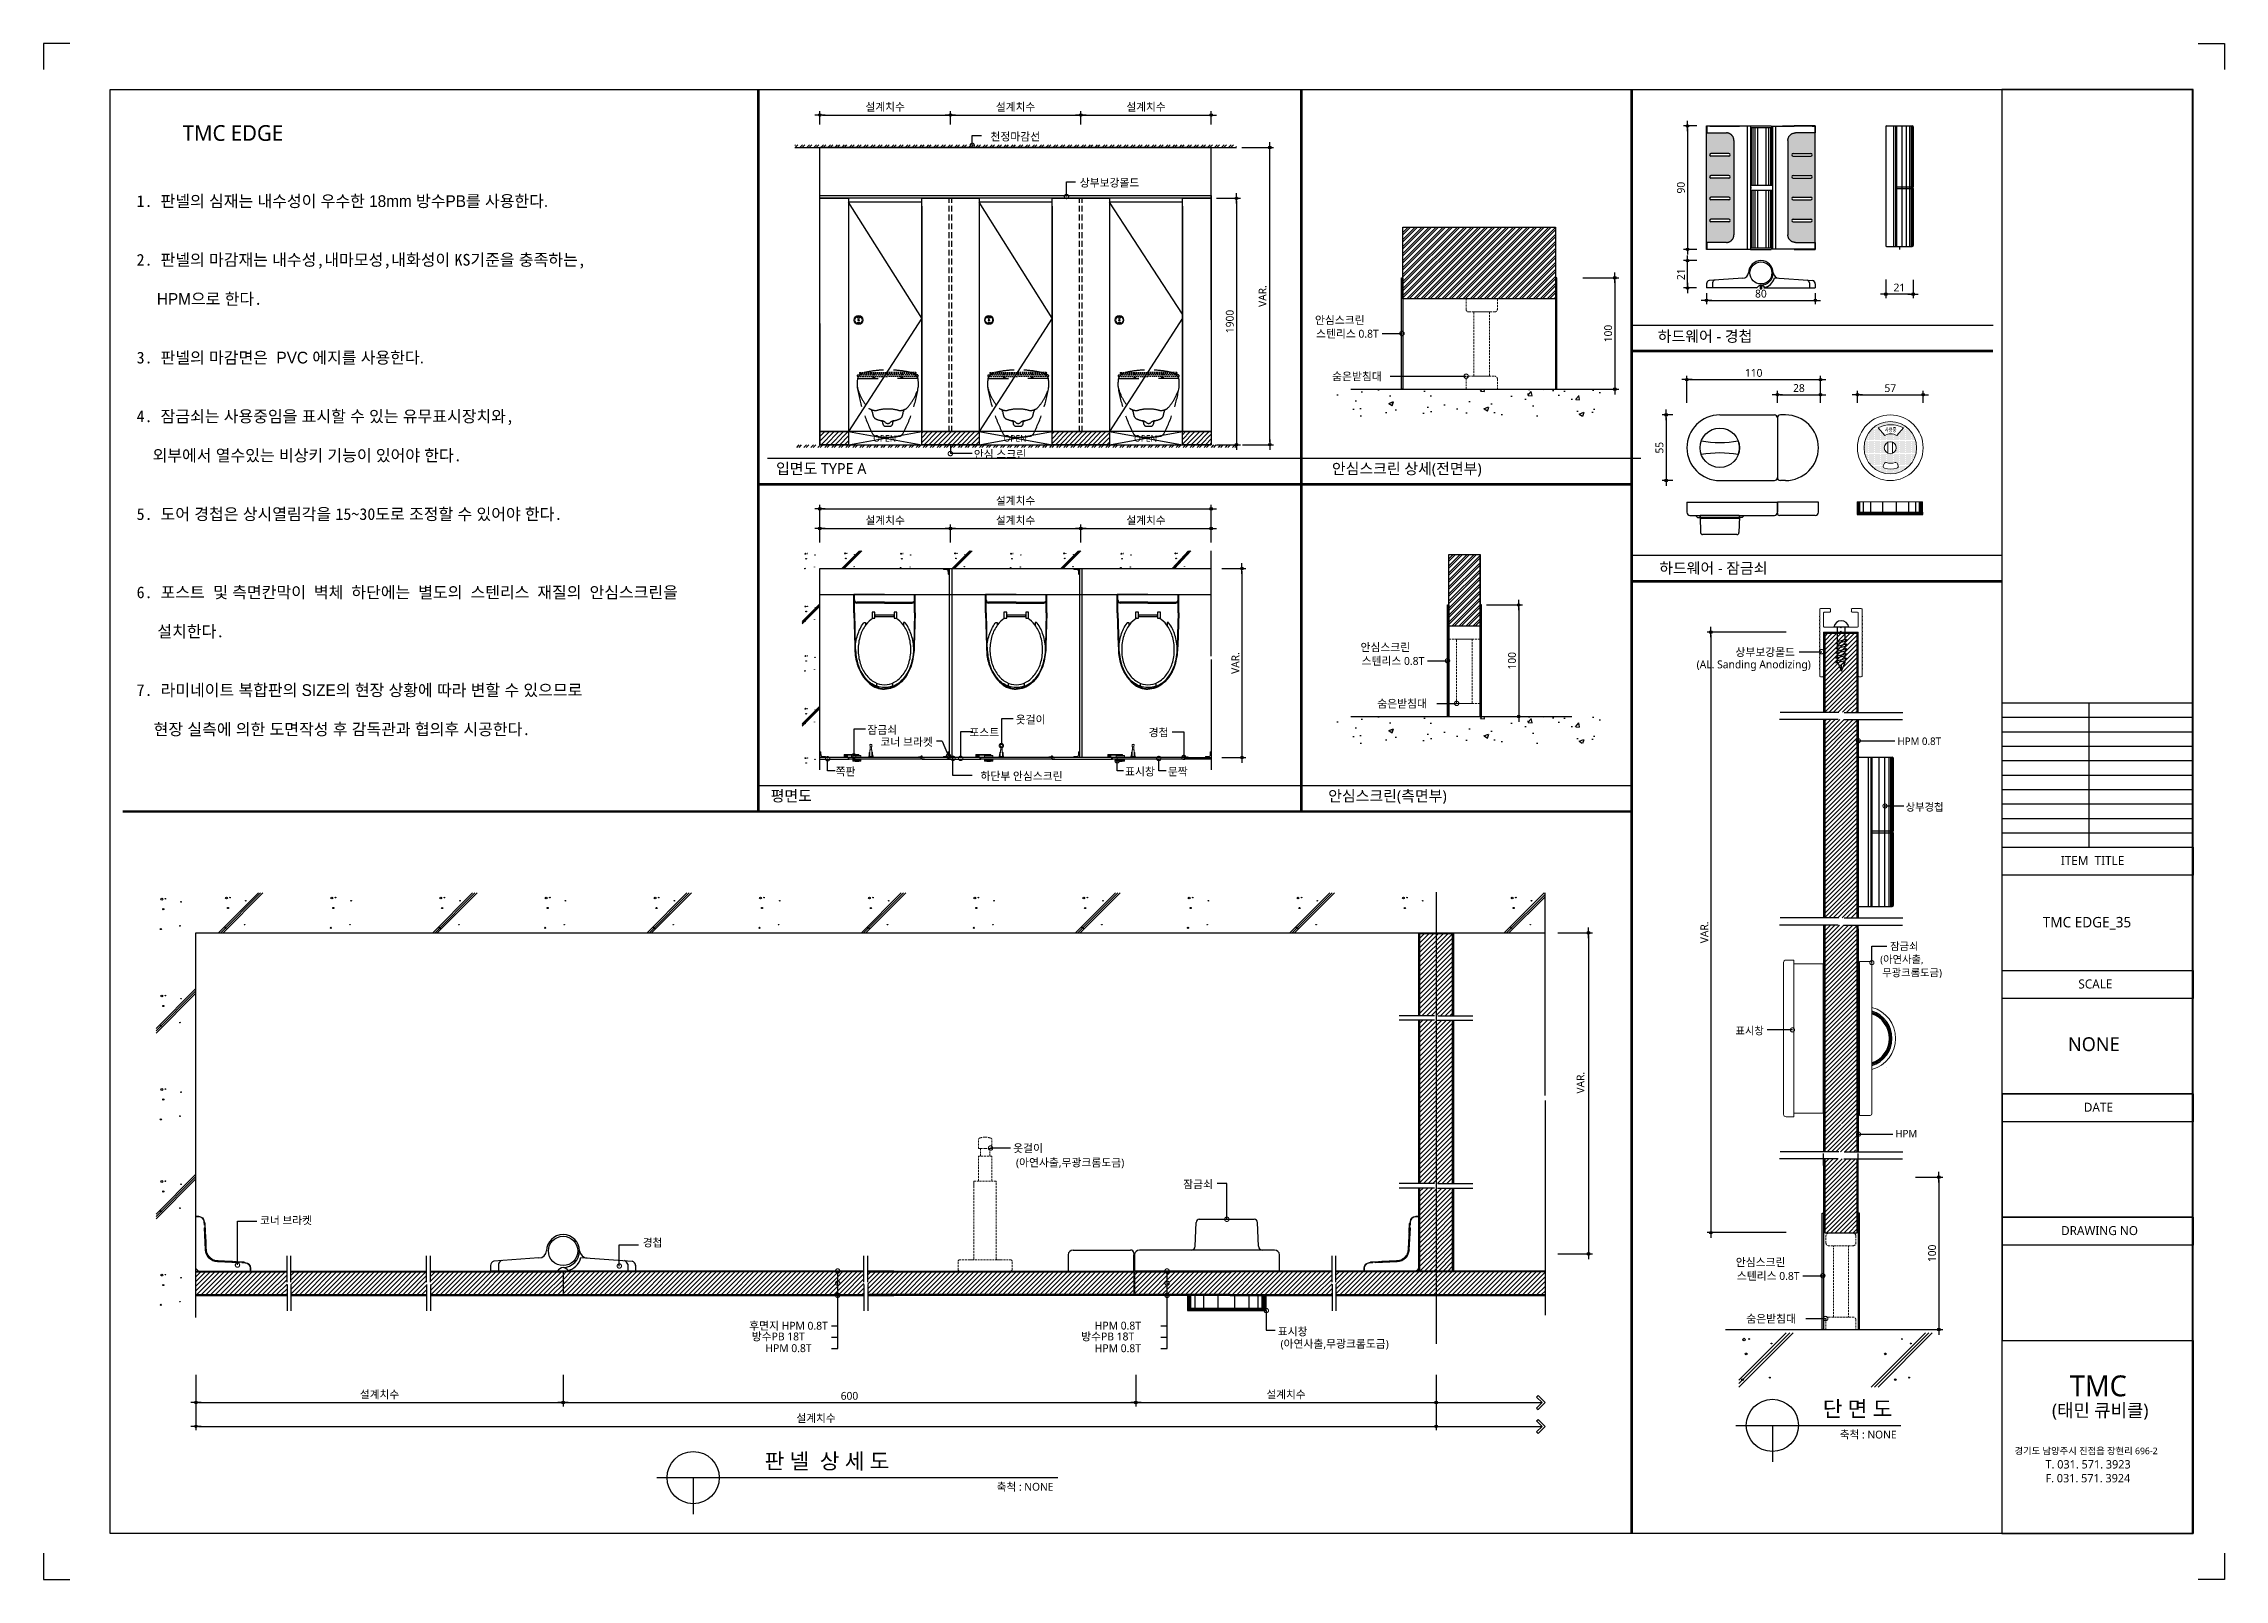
# Model space of a CAD drawing. Extents: x -256 to 8104, y -176 to 5714.
import ezdxf
from ezdxf.enums import TextEntityAlignment as Align

# ---------------------------------------------------------------- set-up
doc = ezdxf.new("R2010")
doc.units = 0
doc.header["$LTSCALE"] = 30
for name, pattern in [('CEN', [62, 60, -1, 0, -1]), ('HIDDEN', [0.375, 0.25, -0.125]), ('HIDDEN2', [4.7625, 3.175, -1.5875])]:
    doc.linetypes.add(name, pattern=pattern)
doc.layers.get('0').update_dxf_attribs({"linetype": 'CONTINUOUS'})
doc.layers.get('DEFPOINTS').update_dxf_attribs({"linetype": 'CONTINUOUS'})
for name, color, linetype in [('02---제품선', 4, 'CONTINUOUS'), ('0_toilet', 6, 'CONTINUOUS'), ('C', 2, 'CONTINUOUS'), ('curior-0Line', 252, 'CONTINUOUS'), ('DIM', 7, 'CONTINUOUS'), ('HAT', 8, 'CONTINUOUS'), ('HID', 9, 'HIDDEN'), ('jac text', 7, 'CONTINUOUS'), ('TIT', 3, 'CONTINUOUS'), ('경첩', 4, 'CONTINUOUS'), ('기타', 1, 'CONTINUOUS'), ('문자', 3, 'CONTINUOUS'), ('부자재', 4, 'CONTINUOUS'), ('상부보강몰드', 4, 'HIDDEN2'), ('옷걸이', 4, 'CONTINUOUS'), ('잠금쇠(회전형)', 4, 'CONTINUOUS'), ('중심선', 1, 'CEN'), ('치수', 1, 'CONTINUOUS'), ('판넬', 2, 'CONTINUOUS'), ('해치', 8, 'CONTINUOUS')]:
    doc.layers.add(name, color=color, linetype=linetype)
doc.styles.add('HDW', font='gulim.ttc')
doc.styles.add('돋움', font='malgun.ttf')
doc.dimstyles.new('10', dxfattribs={"dimscale": 10, "dimtxt": 3, "dimasz": 1, "dimexe": 1.5, "dimexo": 2, "dimgap": 1, "dimtad": 1, "dimdec": 0, "dimlunit": 6, "dimtxsty": '돋움', "dimblk": 'DIMDOT', "dimcen": -1, "dimdle": 1.5, "dimclrt": 3, "dimazin": 3, "dimtfac": 1, "dimtdec": 0, "dimtix": 1, "dimtmove": 2, "dimatfit": 3, "dimldrblk": 'DIMDOT', "dimarcsym": 0})
pattern_1 = [(45, (137208.739, -1593.336), (-8.55643, 8.55643), [])]
pattern_2 = [(45, (136401.2, -1704.915), (-8.980256, 8.980256), [])]
pattern_3 = [(45, (136404.804, -1733.326), (-8.980256, 8.980256), [])]

# ---------------------------------------------------------------- blocks, each defined once
blk = doc.blocks.new('DIMDOT')
at = {"linetype": 'Continuous'}
blk.add_line((-2, 0), (2, 0), dxfattribs=at)
for radius in [0.5, 0.25]:
    blk.add_circle((0, 0), radius, dxfattribs=at)
blk = doc.blocks.new('*D935')
at = {"layer": 'DEFPOINTS', "color": 0}
for p in [(147946.5, 3882.6), (147446.5, 3826.3), (147946.5, 3826.3)]:
    blk.add_point(p, dxfattribs=at)
at = {"layer": 'DIM', "color": 0, "lineweight": -2, "ltscale": 10}
for p, q in [((147446.5, 3846.3), (147446.5, 3897.6)), ((147456.5, 3882.6), (147936.5, 3882.6)), ((147946.5, 3846.3), (147946.5, 3897.6))]:
    blk.add_line(p, q, dxfattribs=at)
at = {"layer": 'DIM', "color": 0, "lineweight": -2, "xscale": 10, "yscale": 10, "zscale": 10, "rotation": 180}
blk.add_blockref('DIMDOT', (147446.5, 3882.6), dxfattribs=at)
at = {"layer": 'DIM', "color": 0, "lineweight": -2, "xscale": 10, "yscale": 10, "zscale": 10}
blk.add_blockref('DIMDOT', (147946.5, 3882.6), dxfattribs=at)
at = {"layer": 'DIM', "color": 3, "insert": (147696.5, 3912.2), "char_height": 30, "attachment_point": 5, "style": '돋움'}
blk.add_mtext('설계치수', dxfattribs=at)
blk = doc.blocks.new('*D936')
at = {"layer": 'DEFPOINTS', "color": 0}
for p in [(148446.5, 3882.6), (147946.5, 3826.3), (148446.5, 3826.3)]:
    blk.add_point(p, dxfattribs=at)
at = {"layer": 'DIM', "color": 0, "lineweight": -2, "ltscale": 10}
for p, q in [((147946.5, 3846.3), (147946.5, 3897.6)), ((147956.5, 3882.6), (148436.5, 3882.6)), ((148446.5, 3846.3), (148446.5, 3897.6))]:
    blk.add_line(p, q, dxfattribs=at)
at = {"layer": 'DIM', "color": 0, "lineweight": -2, "xscale": 10, "yscale": 10, "zscale": 10, "rotation": 180}
blk.add_blockref('DIMDOT', (147946.5, 3882.6), dxfattribs=at)
at = {"layer": 'DIM', "color": 0, "lineweight": -2, "xscale": 10, "yscale": 10, "zscale": 10}
blk.add_blockref('DIMDOT', (148446.5, 3882.6), dxfattribs=at)
at = {"layer": 'DIM', "color": 3, "insert": (148196.5, 3912.2), "char_height": 30, "attachment_point": 5, "style": '돋움'}
blk.add_mtext('설계치수', dxfattribs=at)
blk = doc.blocks.new('*D937')
at = {"layer": 'DEFPOINTS', "color": 0}
for p in [(148946.5, 3882.6), (148446.5, 3826.3), (148946.5, 3826.3)]:
    blk.add_point(p, dxfattribs=at)
at = {"layer": 'DIM', "color": 0, "lineweight": -2, "ltscale": 10}
for p, q in [((148446.5, 3846.3), (148446.5, 3897.6)), ((148456.5, 3882.6), (148936.5, 3882.6)), ((148946.5, 3846.3), (148946.5, 3897.6))]:
    blk.add_line(p, q, dxfattribs=at)
at = {"layer": 'DIM', "color": 0, "lineweight": -2, "xscale": 10, "yscale": 10, "zscale": 10, "rotation": 180}
blk.add_blockref('DIMDOT', (148446.5, 3882.6), dxfattribs=at)
at = {"layer": 'DIM', "color": 0, "lineweight": -2, "xscale": 10, "yscale": 10, "zscale": 10}
blk.add_blockref('DIMDOT', (148946.5, 3882.6), dxfattribs=at)
at = {"layer": 'DIM', "color": 3, "insert": (148696.5, 3912.2), "char_height": 30, "attachment_point": 5, "style": '돋움'}
blk.add_mtext('설계치수', dxfattribs=at)
blk = doc.blocks.new('*D938')
at = {"layer": 'DEFPOINTS', "color": 0}
for p in [(148946.5, 3563.4), (148946.5, 2618.4), (149043.4, 2618.4)]:
    blk.add_point(p, dxfattribs=at)
at = {"layer": 'DIM', "color": 0, "lineweight": -2, "ltscale": 10}
for p, q in [((148966.5, 3563.4), (149058.4, 3563.4)), ((149043.4, 3553.4), (149043.4, 2628.4)), ((148966.5, 2618.4), (149058.4, 2618.4))]:
    blk.add_line(p, q, dxfattribs=at)
at = {"layer": 'DIM', "color": 0, "lineweight": -2, "xscale": 10, "yscale": 10, "zscale": 10}
for p, rotation in [((149043.4, 3563.4), 90), ((149043.4, 2618.4), 270)]:
    blk.add_blockref('DIMDOT', p, dxfattribs=dict(at, rotation=rotation))
at = {"layer": 'DIM', "color": 3, "insert": (149017.8, 3090.9), "char_height": 30, "attachment_point": 5, "rotation": 90, "style": '돋움'}
blk.add_mtext('1900', dxfattribs=at)
blk = doc.blocks.new('*D939')
at = {"layer": 'DEFPOINTS', "color": 0}
for p in [(148967.5, 2143.5), (148967.5, 1418.5), (149064.4, 1418.5)]:
    blk.add_point(p, dxfattribs=at)
at = {"layer": 'DIM', "color": 0, "lineweight": -2, "ltscale": 10}
for p, q in [((148987.5, 2143.5), (149079.4, 2143.5)), ((149064.4, 2133.5), (149064.4, 1428.5)), ((148987.5, 1418.5), (149079.4, 1418.5))]:
    blk.add_line(p, q, dxfattribs=at)
at = {"layer": 'DIM', "color": 0, "lineweight": -2, "xscale": 10, "yscale": 10, "zscale": 10}
for p, rotation in [((149064.4, 2143.5), 90), ((149064.4, 1418.5), 270)]:
    blk.add_blockref('DIMDOT', p, dxfattribs=dict(at, rotation=rotation))
at = {"layer": 'DIM', "color": 3, "insert": (149039.2, 1781), "char_height": 30, "attachment_point": 5, "rotation": 90, "style": '돋움'}
blk.add_mtext('VAR.', dxfattribs=at)
blk = doc.blocks.new('_DOTSMALL')
at = {"color": 0, "linetype": 'ByBlock', "const_width": 0.5}
blk.add_lwpolyline([(-0.0625, 0, 1), (0.0625, 0, 1)], format="xyb", close=True, dxfattribs=at)
blk = doc.blocks.new('A$C63EC304E')
at = {"layer": '치수', "color": 1, "xscale": 2.5, "yscale": 2.5, "zscale": 2.5, "rotation": 234.3098741996962}
blk.add_blockref('_DOTSMALL', (0.31, 0.31), dxfattribs=at)
blk = doc.blocks.new('A$C2BC9653E')
at = {"layer": '치수', "xscale": 0.3333333333333333, "yscale": 0.3333333333333333, "zscale": 0.3333333333333333}
blk.add_blockref('A$C63EC304E', (0, 0), dxfattribs=at)
blk = doc.blocks.new('A$C7FC71301')
at = {"layer": '치수', "rotation": 180}
blk.add_blockref('A$C2BC9653E', (0.21, 0.21), dxfattribs=at)
blk = doc.blocks.new('A$C4A20372B')
at = {"layer": '치수'}
blk.add_blockref('A$C7FC71301', (0, 0), dxfattribs=at)
blk = doc.blocks.new('A$C566469F5')
at = {"layer": '치수'}
blk.add_blockref('A$C4A20372B', (0, 0), dxfattribs=at)
blk = doc.blocks.new('A$C7E317CD4')
at = {"layer": '해치', "xscale": 2, "yscale": 2, "zscale": 2}
blk.add_blockref('A$C566469F5', (0, 0), dxfattribs=at)
blk = doc.blocks.new('A$C601D7F27')
at = {"layer": '치수'}
blk.add_blockref('A$C7E317CD4', (0, 0), dxfattribs=at)
blk = doc.blocks.new('A$C38802C08')
at = {"layer": '치수'}
blk.add_blockref('A$C601D7F27', (0, 0), dxfattribs=at)
blk = doc.blocks.new('*D940')
at = {"layer": 'DEFPOINTS', "color": 0}
for p in [(148946.5, 2297.1), (148446.5, 2223.9), (148946.5, 2223.9)]:
    blk.add_point(p, dxfattribs=at)
at = {"layer": 'DIM', "color": 0, "lineweight": -2, "ltscale": 10}
for p, q in [((148446.5, 2243.9), (148446.5, 2312.1)), ((148456.5, 2297.1), (148936.5, 2297.1)), ((148946.5, 2243.9), (148946.5, 2312.1))]:
    blk.add_line(p, q, dxfattribs=at)
at = {"layer": 'DIM', "color": 0, "lineweight": -2, "xscale": 10, "yscale": 10, "zscale": 10, "rotation": 180}
blk.add_blockref('DIMDOT', (148446.5, 2297.1), dxfattribs=at)
at = {"layer": 'DIM', "color": 0, "lineweight": -2, "xscale": 10, "yscale": 10, "zscale": 10}
blk.add_blockref('DIMDOT', (148946.5, 2297.1), dxfattribs=at)
at = {"layer": 'DIM', "color": 3, "insert": (148696.5, 2326.7), "char_height": 30, "attachment_point": 5, "style": '돋움'}
blk.add_mtext('설계치수', dxfattribs=at)
blk = doc.blocks.new('*D941')
at = {"layer": 'DEFPOINTS', "color": 0}
for p in [(148946.5, 2372.4), (147446.5, 2223.9), (148946.5, 2223.9)]:
    blk.add_point(p, dxfattribs=at)
at = {"layer": 'DIM', "color": 0, "lineweight": -2, "ltscale": 10}
for p, q in [((147446.5, 2243.9), (147446.5, 2387.4)), ((147456.5, 2372.4), (148936.5, 2372.4)), ((148946.5, 2243.9), (148946.5, 2387.4))]:
    blk.add_line(p, q, dxfattribs=at)
at = {"layer": 'DIM', "color": 0, "lineweight": -2, "xscale": 10, "yscale": 10, "zscale": 10, "rotation": 180}
blk.add_blockref('DIMDOT', (147446.5, 2372.4), dxfattribs=at)
at = {"layer": 'DIM', "color": 0, "lineweight": -2, "xscale": 10, "yscale": 10, "zscale": 10}
blk.add_blockref('DIMDOT', (148946.5, 2372.4), dxfattribs=at)
at = {"layer": 'DIM', "color": 3, "insert": (148196.5, 2402.1), "char_height": 30, "attachment_point": 5, "style": '돋움'}
blk.add_mtext('설계치수', dxfattribs=at)
blk = doc.blocks.new('*D942')
at = {"layer": 'DEFPOINTS', "color": 0}
for p in [(148446.5, 2297.1), (147946.5, 2223.9), (148446.5, 2223.9)]:
    blk.add_point(p, dxfattribs=at)
at = {"layer": 'DIM', "color": 0, "lineweight": -2, "ltscale": 10}
for p, q in [((147946.5, 2243.9), (147946.5, 2312.1)), ((147956.5, 2297.1), (148436.5, 2297.1)), ((148446.5, 2243.9), (148446.5, 2312.1))]:
    blk.add_line(p, q, dxfattribs=at)
at = {"layer": 'DIM', "color": 0, "lineweight": -2, "xscale": 10, "yscale": 10, "zscale": 10, "rotation": 180}
blk.add_blockref('DIMDOT', (147946.5, 2297.1), dxfattribs=at)
at = {"layer": 'DIM', "color": 0, "lineweight": -2, "xscale": 10, "yscale": 10, "zscale": 10}
blk.add_blockref('DIMDOT', (148446.5, 2297.1), dxfattribs=at)
at = {"layer": 'DIM', "color": 3, "insert": (148196.5, 2326.7), "char_height": 30, "attachment_point": 5, "style": '돋움'}
blk.add_mtext('설계치수', dxfattribs=at)
blk = doc.blocks.new('*D943')
at = {"layer": 'DEFPOINTS', "color": 0}
for p in [(147946.5, 2297.1), (147446.5, 2223.9), (147946.5, 2223.9)]:
    blk.add_point(p, dxfattribs=at)
at = {"layer": 'DIM', "color": 0, "lineweight": -2, "ltscale": 10}
for p, q in [((147446.5, 2243.9), (147446.5, 2312.1)), ((147456.5, 2297.1), (147936.5, 2297.1)), ((147946.5, 2243.9), (147946.5, 2312.1))]:
    blk.add_line(p, q, dxfattribs=at)
at = {"layer": 'DIM', "color": 0, "lineweight": -2, "xscale": 10, "yscale": 10, "zscale": 10, "rotation": 180}
blk.add_blockref('DIMDOT', (147446.5, 2297.1), dxfattribs=at)
at = {"layer": 'DIM', "color": 0, "lineweight": -2, "xscale": 10, "yscale": 10, "zscale": 10}
blk.add_blockref('DIMDOT', (147946.5, 2297.1), dxfattribs=at)
at = {"layer": 'DIM', "color": 3, "insert": (147696.5, 2326.7), "char_height": 30, "attachment_point": 5, "style": '돋움'}
blk.add_mtext('설계치수', dxfattribs=at)
blk = doc.blocks.new('*D944')
at = {"layer": 'DEFPOINTS', "color": 0}
for p in [(151282, 2868), (150770, 2759.3), (151282, 2759.3)]:
    blk.add_point(p, dxfattribs=at)
at = {"layer": 'DIM', "color": 0, "lineweight": -2, "ltscale": 10}
for p, q in [((150770, 2779.3), (150770, 2883)), ((150780, 2868), (151272, 2868)), ((151282, 2779.3), (151282, 2883))]:
    blk.add_line(p, q, dxfattribs=at)
at = {"layer": 'DIM', "color": 0, "lineweight": -2, "xscale": 10, "yscale": 10, "zscale": 10, "rotation": 180}
blk.add_blockref('DIMDOT', (150770, 2868), dxfattribs=at)
at = {"layer": 'DIM', "color": 0, "lineweight": -2, "xscale": 10, "yscale": 10, "zscale": 10}
blk.add_blockref('DIMDOT', (151282, 2868), dxfattribs=at)
at = {"layer": 'DIM', "color": 3, "insert": (151026, 2893.5), "char_height": 30, "attachment_point": 5, "style": '돋움'}
blk.add_mtext('110', dxfattribs=at)
blk = doc.blocks.new('*D945')
at = {"layer": 'DEFPOINTS', "color": 0}
for p in [(151117, 2759.3), (151282, 2810), (151282, 2759.3)]:
    blk.add_point(p, dxfattribs=at)
at = {"layer": 'DIM', "color": 0, "lineweight": -2, "ltscale": 10}
for p, q in [((151117, 2779.3), (151117, 2825)), ((151127, 2810), (151272, 2810)), ((151282, 2779.3), (151282, 2825))]:
    blk.add_line(p, q, dxfattribs=at)
at = {"layer": 'DIM', "color": 0, "lineweight": -2, "xscale": 10, "yscale": 10, "zscale": 10, "rotation": 180}
blk.add_blockref('DIMDOT', (151117, 2810), dxfattribs=at)
at = {"layer": 'DIM', "color": 0, "lineweight": -2, "xscale": 10, "yscale": 10, "zscale": 10}
blk.add_blockref('DIMDOT', (151282, 2810), dxfattribs=at)
at = {"layer": 'DIM', "color": 3, "insert": (151199.5, 2835.5), "char_height": 30, "attachment_point": 5, "style": '돋움'}
blk.add_mtext('28', dxfattribs=at)
blk = doc.blocks.new('*D946')
at = {"layer": 'DEFPOINTS', "color": 0}
for p in [(151423.7, 2759.3), (151675.7, 2810), (151675.7, 2759.3)]:
    blk.add_point(p, dxfattribs=at)
at = {"layer": 'DIM', "color": 0, "lineweight": -2, "ltscale": 10}
for p, q in [((151423.7, 2779.3), (151423.7, 2825)), ((151433.7, 2810), (151665.7, 2810)), ((151675.7, 2779.3), (151675.7, 2825))]:
    blk.add_line(p, q, dxfattribs=at)
at = {"layer": 'DIM', "color": 0, "lineweight": -2, "xscale": 10, "yscale": 10, "zscale": 10, "rotation": 180}
blk.add_blockref('DIMDOT', (151423.7, 2810), dxfattribs=at)
at = {"layer": 'DIM', "color": 0, "lineweight": -2, "xscale": 10, "yscale": 10, "zscale": 10}
blk.add_blockref('DIMDOT', (151675.7, 2810), dxfattribs=at)
at = {"layer": 'DIM', "color": 3, "insert": (151549.7, 2835.2), "char_height": 30, "attachment_point": 5, "style": '돋움'}
blk.add_mtext('57', dxfattribs=at)
blk = doc.blocks.new('*D947')
at = {"layer": 'DEFPOINTS', "color": 0}
for p in [(150827.6, 3840.7), (150772.6, 3367.6), (150827.6, 3367.6)]:
    blk.add_point(p, dxfattribs=at)
at = {"layer": 'DIM', "color": 0, "lineweight": -2, "ltscale": 10}
for p, q in [((150807.6, 3840.7), (150757.6, 3840.7)), ((150772.6, 3830.7), (150772.6, 3377.6)), ((150807.6, 3367.6), (150757.6, 3367.6))]:
    blk.add_line(p, q, dxfattribs=at)
at = {"layer": 'DIM', "color": 0, "lineweight": -2, "xscale": 10, "yscale": 10, "zscale": 10}
for p, rotation in [((150772.6, 3840.7), 90), ((150772.6, 3367.6), 270)]:
    blk.add_blockref('DIMDOT', p, dxfattribs=dict(at, rotation=rotation))
at = {"layer": 'DIM', "color": 3, "insert": (150747.1, 3604.1), "char_height": 30, "attachment_point": 5, "rotation": 90, "style": '돋움'}
blk.add_mtext('90', dxfattribs=at)
blk = doc.blocks.new('*D948')
at = {"layer": 'DEFPOINTS', "color": 0}
for p in [(150845.2, 3219.4), (151262.3, 3219.4), (151262.3, 3172)]:
    blk.add_point(p, dxfattribs=at)
at = {"layer": 'DIM', "color": 0, "lineweight": -2, "ltscale": 10}
for p, q in [((150845.2, 3199.4), (150845.2, 3157)), ((151262.3, 3199.4), (151262.3, 3157)), ((150855.2, 3172), (151252.3, 3172))]:
    blk.add_line(p, q, dxfattribs=at)
at = {"layer": 'DIM', "color": 0, "lineweight": -2, "xscale": 10, "yscale": 10, "zscale": 10, "rotation": 180}
blk.add_blockref('DIMDOT', (150845.2, 3172), dxfattribs=at)
at = {"layer": 'DIM', "color": 0, "lineweight": -2, "xscale": 10, "yscale": 10, "zscale": 10}
blk.add_blockref('DIMDOT', (151262.3, 3172), dxfattribs=at)
at = {"layer": 'DIM', "color": 3, "insert": (151053.7, 3197.5), "char_height": 30, "attachment_point": 5, "style": '돋움'}
blk.add_mtext('80', dxfattribs=at)
blk = doc.blocks.new('*D949')
at = {"layer": 'DEFPOINTS', "color": 0}
for p in [(150772.6, 3324.4), (150827.6, 3324.4), (150826.9, 3219.4)]:
    blk.add_point(p, dxfattribs=at)
at = {"layer": 'DIM', "color": 0, "lineweight": -2, "ltscale": 10}
for p, q in [((150807.6, 3324.4), (150757.6, 3324.4)), ((150772.6, 3229.4), (150772.6, 3314.4)), ((150806.9, 3219.4), (150757.6, 3219.4))]:
    blk.add_line(p, q, dxfattribs=at)
at = {"layer": 'DIM', "color": 0, "lineweight": -2, "xscale": 10, "yscale": 10, "zscale": 10}
for p, rotation in [((150772.6, 3324.4), 90), ((150772.6, 3219.4), 270)]:
    blk.add_blockref('DIMDOT', p, dxfattribs=dict(at, rotation=rotation))
at = {"layer": 'DIM', "color": 3, "insert": (150747.3, 3271.9), "char_height": 30, "attachment_point": 5, "rotation": 90, "style": '돋움'}
blk.add_mtext('21', dxfattribs=at)
blk = doc.blocks.new('*D950')
at = {"layer": 'DEFPOINTS', "color": 0}
for p in [(151532.1, 3271.5), (151637.1, 3270.8), (151532.1, 3195.9)]:
    blk.add_point(p, dxfattribs=at)
at = {"layer": 'DIM', "color": 0, "lineweight": -2, "ltscale": 10}
for p, q in [((151532.1, 3251.5), (151532.1, 3180.9)), ((151627.1, 3195.9), (151542.1, 3195.9)), ((151637.1, 3250.8), (151637.1, 3180.9))]:
    blk.add_line(p, q, dxfattribs=at)
at = {"layer": 'DIM', "color": 0, "lineweight": -2, "xscale": 10, "yscale": 10, "zscale": 10, "rotation": 180}
blk.add_blockref('DIMDOT', (151532.1, 3195.9), dxfattribs=at)
at = {"layer": 'DIM', "color": 0, "lineweight": -2, "xscale": 10, "yscale": 10, "zscale": 10}
blk.add_blockref('DIMDOT', (151637.1, 3195.9), dxfattribs=at)
at = {"layer": 'DIM', "color": 3, "insert": (151584.6, 3221.2), "char_height": 30, "attachment_point": 5, "style": '돋움'}
blk.add_mtext('21', dxfattribs=at)
blk = doc.blocks.new('A$C10E41893')
at = {"layer": '부자재'}
for p, q in [((6, 0), (6, 196)), ((123, 196), (6, 196)), ((123, 192), (6, 192)), ((55, 0), (55, 177)), ((61, 0), (61, 177)), ((6, 0), (6, -196)), ((55, 0), (55, -177)), ((61, 0), (61, -177)), ((123, -192), (6, -192)), ((123, -196), (6, -196))]:
    blk.add_line(p, q, dxfattribs=at)
for points in [[(123, 196, -0.012538), (123, 196), (335, 190, -0.055395), (445, 175, -0.154276), (577, 93, -0.179504), (612, 0, -0.179504)], [(123, 192, -0.012538), (123, 192), (335, 187, -0.055395), (444, 172, -0.154276), (574, 91, -0.179504), (608, 0, -0.179504)], [(157, -72, 0.089162), (200, -119, 0.085733), (270, -155, 0.075373), (359, -168, 0.075373), (447, -155, 0.085733), (517, -119, 0.106084), (567, -62, 0.126931), (583, 0, 0.126931), (567, 62, 0.106084), (517, 119, 0.085733), (447, 155, 0.075373), (359, 168, 0.075373), (270, 155, 0.085733), (200, 119, 0.089162), (157, 72)], [(572, 51), (589, 51), (589, 60, 0.021185), (583, 71, 0.106084), (528, 134, 0.085733), (453, 172, 0.075373), (359, 187, 0.075373), (265, 172, 0.085733), (189, 134, 0.007337), (184, 130), (184, 122), (205, 122)], [(123, -196, 0.012538), (123, -196), (335, -190, 0.055395), (445, -175, 0.154276), (577, -93, 0.179504), (612, 0, 0.179504)], [(123, -192, 0.012538), (123, -192), (335, -187, 0.055395), (444, -172, 0.154276), (574, -91, 0.179504), (608, 0, 0.179504)], [(589, -51, 0.090214), (598, 0, 0.090214), (589, 51, 0.106084)], [(572, -51), (589, -51), (589, -60, -0.021185), (583, -71, -0.106084), (528, -134, -0.085733), (453, -172, -0.075373), (359, -187, -0.075373), (265, -172, -0.085733), (189, -134, -0.007337), (184, -130), (184, -122), (205, -122)]]:
    blk.add_lwpolyline(points, format="xyb", dxfattribs=at)
blk.add_lwpolyline([(138, -61), (119, -61), (119, -79), (157, -79), (157, -61), (138, -61), (147, -61), (147, 61), (138, 61), (157, 61), (157, 79), (119, 79), (119, 61), (138, 61), (138, -61), (119, -61)], dxfattribs=at)
for centre, start, end in [((40, 177), 0, 90), ((46, 177), 0, 90), ((40, -177), 270, 0), ((46, -177), 270, 0)]:
    blk.add_arc(centre, 15, start, end, dxfattribs=at)
blk = doc.blocks.new('A$C460A2A32')
at = {"color": 0}
for p, q in [((3, 20), (0, 16)), ((3, 20), (9, 20)), ((4, 10), (162, 10)), ((9, 20), (162, 20)), ((13, 32), (11, 30)), ((13, 32), (162, 32)), ((13, 27), (162, 27)), ((312, 32), (162, 32)), ((312, 27), (162, 27)), ((316, 20), (162, 20)), ((321, 10), (162, 10)), ((312, 32), (313, 30)), ((322, 20), (316, 20)), ((322, 20), (324, 16))]:
    blk.add_line(p, q, dxfattribs=at)
for centre, radius, start, end in [((4, 14), 4, 150.0107, 270), ((13, 29), 2, 135, 270), ((109, 28), 26, 182.6717, 198.4118), ((109, 10), 26, 180, 202.6199), ((107, 28), 23, 183.0205, 200.9186), ((107, 10), 23, 180, 205.7715), ((69, 10), 23, 334.2285, 0), ((69, 28), 23, 339.0814, 356.9795), ((67, 10), 26, 337.3801, 0), ((67, 28), 26, 341.5882, 357.3283), ((257, 10), 26, 180, 202.6199), ((257, 28), 26, 182.6717, 198.4118), ((256, 28), 23, 183.0205, 200.9186), ((256, 10), 23, 180, 205.7715), ((217, 10), 23, 334.2285, 0), ((217, 28), 23, 339.0814, 356.9795), ((216, 28), 26, 341.5882, 357.3283), ((216, 10), 26, 337.3801, 0), ((312, 29), 2, 270, 45), ((321, 14), 4, 270, 29.9893)]:
    blk.add_arc(centre, radius, start, end, dxfattribs=at)
blk = doc.blocks.new('*D951')
at = {"layer": 'DEFPOINTS', "color": 0}
for p in [(150735.7, 2732.8), (150690, 2480.8), (150735.7, 2480.8)]:
    blk.add_point(p, dxfattribs=at)
at = {"layer": 'DIM', "color": 0, "lineweight": -2, "ltscale": 10}
for p, q in [((150715.7, 2732.8), (150675, 2732.8)), ((150690, 2722.8), (150690, 2490.8)), ((150715.7, 2480.8), (150675, 2480.8))]:
    blk.add_line(p, q, dxfattribs=at)
at = {"layer": 'DIM', "color": 0, "lineweight": -2, "xscale": 10, "yscale": 10, "zscale": 10}
for p, rotation in [((150690, 2732.8), 90), ((150690, 2480.8), 270)]:
    blk.add_blockref('DIMDOT', p, dxfattribs=dict(at, rotation=rotation))
at = {"layer": 'DIM', "color": 3, "insert": (150664.7, 2606.8), "char_height": 30, "attachment_point": 5, "rotation": 90, "style": '돋움'}
blk.add_mtext('55', dxfattribs=at)
blk = doc.blocks.new('*D952')
at = {"layer": 'DEFPOINTS', "color": 0}
for p in [(151171, 1899.7), (150862.2, -403.5), (151171, -403.5)]:
    blk.add_point(p, dxfattribs=at)
at = {"layer": 'DIM', "color": 0, "lineweight": -2, "ltscale": 10}
for p, q in [((151151, 1899.7), (150847.2, 1899.7)), ((150862.2, 1889.7), (150862.2, -393.5)), ((151151, -403.5), (150847.2, -403.5))]:
    blk.add_line(p, q, dxfattribs=at)
at = {"layer": 'DIM', "color": 0, "lineweight": -2, "xscale": 10, "yscale": 10, "zscale": 10}
for p, rotation in [((150862.2, 1899.7), 90), ((150862.2, -403.5), 270)]:
    blk.add_blockref('DIMDOT', p, dxfattribs=dict(at, rotation=rotation))
at = {"layer": 'DIM', "color": 3, "insert": (150837, 748.1), "char_height": 30, "attachment_point": 5, "rotation": 90, "style": '돋움'}
blk.add_mtext('VAR.', dxfattribs=at)
blk = doc.blocks.new('A$C13EB2441')
for p, q in [((0.84, 7.37), (0.84, 14.11)), ((0.84, 6.74), (0.84, 0))]:
    blk.add_line(p, q)
blk = doc.blocks.new('*D953')
at = {"layer": 'DEFPOINTS', "color": 0}
for p in [(151626.7, -190.7), (151635.8, -775.1), (151735.6, -775.1)]:
    blk.add_point(p, dxfattribs=at)
at = {"layer": 'DIM', "color": 0, "lineweight": -2, "ltscale": 10}
for p, q in [((151646.7, -190.7), (151750.6, -190.7)), ((151735.6, -200.7), (151735.6, -765.1)), ((151655.8, -775.1), (151750.6, -775.1))]:
    blk.add_line(p, q, dxfattribs=at)
at = {"layer": 'DIM', "color": 0, "lineweight": -2, "xscale": 10, "yscale": 10, "zscale": 10}
for p, rotation in [((151735.6, -190.7), 90), ((151735.6, -775.1), 270)]:
    blk.add_blockref('DIMDOT', p, dxfattribs=dict(at, rotation=rotation))
at = {"layer": 'DIM', "color": 3, "insert": (151710, -482.9), "char_height": 30, "attachment_point": 5, "rotation": 90, "style": '돋움'}
blk.add_mtext('100', dxfattribs=at)
blk = doc.blocks.new('*D954')
at = {"layer": 'DEFPOINTS', "color": 0}
for p in [(149043.4, 3758.2), (149170.8, 3758.2), (149045.9, 2618.4)]:
    blk.add_point(p, dxfattribs=at)
at = {"layer": 'DIM', "color": 0, "lineweight": -2, "ltscale": 10}
for p, q in [((149063.4, 3758.2), (149185.8, 3758.2)), ((149170.8, 2628.4), (149170.8, 3748.2)), ((149065.9, 2618.4), (149185.8, 2618.4))]:
    blk.add_line(p, q, dxfattribs=at)
at = {"layer": 'DIM', "color": 0, "lineweight": -2, "xscale": 10, "yscale": 10, "zscale": 10}
for p, rotation in [((149170.8, 3758.2), 90), ((149170.8, 2618.4), 270)]:
    blk.add_blockref('DIMDOT', p, dxfattribs=dict(at, rotation=rotation))
at = {"layer": 'DIM', "color": 3, "insert": (149143.5, 3188.3), "char_height": 30, "attachment_point": 5, "rotation": 90, "style": '돋움'}
blk.add_mtext('VAR.', dxfattribs=at)
blk = doc.blocks.new('*D955')
at = {"layer": 'DEFPOINTS', "color": 0}
for p in [(145054.6, -929.4), (146461.7, -929.4), (146461.7, -1055.1)]:
    blk.add_point(p, dxfattribs=at)
at = {"layer": 'DIM', "color": 0, "lineweight": -2, "ltscale": 10}
for p, q in [((145054.6, -949.4), (145054.6, -1070.1)), ((146461.7, -949.4), (146461.7, -1070.1)), ((145064.6, -1055.1), (146451.7, -1055.1))]:
    blk.add_line(p, q, dxfattribs=at)
at = {"layer": 'DIM', "color": 0, "lineweight": -2, "xscale": 10, "yscale": 10, "zscale": 10, "rotation": 180}
blk.add_blockref('DIMDOT', (145054.6, -1055.1), dxfattribs=at)
at = {"layer": 'DIM', "color": 0, "lineweight": -2, "xscale": 10, "yscale": 10, "zscale": 10}
blk.add_blockref('DIMDOT', (146461.7, -1055.1), dxfattribs=at)
at = {"layer": 'DIM', "color": 3, "insert": (145758.2, -1025.5), "char_height": 30, "attachment_point": 5, "style": '돋움'}
blk.add_mtext('설계치수', dxfattribs=at)
blk = doc.blocks.new('*D956')
at = {"layer": 'DEFPOINTS', "color": 0}
for p in [(145054.6, -929.4), (149808.5, -929.4), (149808.5, -1146.6)]:
    blk.add_point(p, dxfattribs=at)
at = {"layer": 'DIM', "color": 0, "lineweight": -2, "ltscale": 10}
for p, q in [((145054.6, -949.4), (145054.6, -1161.6)), ((149808.5, -949.4), (149808.5, -1161.6)), ((145064.6, -1146.6), (149798.5, -1146.6))]:
    blk.add_line(p, q, dxfattribs=at)
at = {"layer": 'DIM', "color": 0, "lineweight": -2, "xscale": 10, "yscale": 10, "zscale": 10, "rotation": 180}
blk.add_blockref('DIMDOT', (145054.6, -1146.6), dxfattribs=at)
at = {"layer": 'DIM', "color": 0, "lineweight": -2, "xscale": 10, "yscale": 10, "zscale": 10}
blk.add_blockref('DIMDOT', (149808.5, -1146.6), dxfattribs=at)
at = {"layer": 'DIM', "color": 3, "insert": (147431.6, -1116.9), "char_height": 30, "attachment_point": 5, "style": '돋움'}
blk.add_mtext('설계치수', dxfattribs=at)
blk = doc.blocks.new('*D957')
at = {"layer": 'DEFPOINTS', "color": 0}
for p in [(148657.7, -929.4), (149808.5, -929.4), (149808.5, -1055.1)]:
    blk.add_point(p, dxfattribs=at)
at = {"layer": 'DIM', "color": 0, "lineweight": -2, "ltscale": 10}
for p, q in [((148657.7, -949.4), (148657.7, -1070.1)), ((149808.5, -949.4), (149808.5, -1070.1)), ((148667.7, -1055.1), (149798.5, -1055.1))]:
    blk.add_line(p, q, dxfattribs=at)
at = {"layer": 'DIM', "color": 0, "lineweight": -2, "xscale": 10, "yscale": 10, "zscale": 10, "rotation": 180}
blk.add_blockref('DIMDOT', (148657.7, -1055.1), dxfattribs=at)
at = {"layer": 'DIM', "color": 0, "lineweight": -2, "xscale": 10, "yscale": 10, "zscale": 10}
blk.add_blockref('DIMDOT', (149808.5, -1055.1), dxfattribs=at)
at = {"layer": 'DIM', "color": 3, "insert": (149233.1, -1025.5), "char_height": 30, "attachment_point": 5, "style": '돋움'}
blk.add_mtext('설계치수', dxfattribs=at)
blk = doc.blocks.new('*D958')
at = {"layer": 'DEFPOINTS', "color": 0}
for p in [(146461.7, -929.4), (148657.7, -929.4), (148657.7, -1055.1)]:
    blk.add_point(p, dxfattribs=at)
at = {"layer": 'DIM', "color": 0, "lineweight": -2, "ltscale": 10}
for p, q in [((146461.7, -949.4), (146461.7, -1070.1)), ((148657.7, -949.4), (148657.7, -1070.1)), ((146471.7, -1055.1), (148647.7, -1055.1))]:
    blk.add_line(p, q, dxfattribs=at)
at = {"layer": 'DIM', "color": 0, "lineweight": -2, "xscale": 10, "yscale": 10, "zscale": 10, "rotation": 180}
blk.add_blockref('DIMDOT', (146461.7, -1055.1), dxfattribs=at)
at = {"layer": 'DIM', "color": 0, "lineweight": -2, "xscale": 10, "yscale": 10, "zscale": 10}
blk.add_blockref('DIMDOT', (148657.7, -1055.1), dxfattribs=at)
at = {"layer": 'DIM', "color": 3, "insert": (147559.7, -1029.6), "char_height": 30, "attachment_point": 5, "style": '돋움'}
blk.add_mtext('600', dxfattribs=at)
blk = doc.blocks.new('A$C06B31977')
for p, q in [((1.26, 11.06), (1.26, 21.17)), ((1.26, 10.11), (1.26, 0))]:
    blk.add_line(p, q)
blk = doc.blocks.new('*D959')
at = {"layer": 'DEFPOINTS', "color": 0}
for p in [(150255.3, 746.3), (150255.3, -485.1), (150393.2, -485.1)]:
    blk.add_point(p, dxfattribs=at)
at = {"layer": 'DIM', "color": 0, "lineweight": -2, "ltscale": 10}
for p, q in [((150275.3, 746.3), (150408.2, 746.3)), ((150393.2, 736.3), (150393.2, -475.1)), ((150275.3, -485.1), (150408.2, -485.1))]:
    blk.add_line(p, q, dxfattribs=at)
at = {"layer": 'DIM', "color": 0, "lineweight": -2, "xscale": 10, "yscale": 10, "zscale": 10}
for p, rotation in [((150393.2, 746.3), 90), ((150393.2, -485.1), 270)]:
    blk.add_blockref('DIMDOT', p, dxfattribs=dict(at, rotation=rotation))
at = {"layer": 'DIM', "color": 3, "insert": (150362.4, 171.5), "char_height": 30, "attachment_point": 5, "rotation": 90, "style": '돋움'}
blk.add_mtext('VAR.', dxfattribs=at)
blk = doc.blocks.new('*D960')
at = {"layer": 'DEFPOINTS', "color": 0}
for p in [(149982.2, 2003.6), (149982.2, 1576.1), (150125.1, 1576.1)]:
    blk.add_point(p, dxfattribs=at)
at = {"layer": 'DIM', "color": 0, "lineweight": -2, "ltscale": 10}
for p, q in [((150002.2, 2003.6), (150140.1, 2003.6)), ((150125.1, 1993.6), (150125.1, 1586.1)), ((150002.2, 1576.1), (150140.1, 1576.1))]:
    blk.add_line(p, q, dxfattribs=at)
at = {"layer": 'DIM', "color": 0, "lineweight": -2, "xscale": 10, "yscale": 10, "zscale": 10}
for p, rotation in [((150125.1, 2003.6), 90), ((150125.1, 1576.1), 270)]:
    blk.add_blockref('DIMDOT', p, dxfattribs=dict(at, rotation=rotation))
at = {"layer": 'DIM', "color": 3, "insert": (150099.5, 1789.8), "char_height": 30, "attachment_point": 5, "rotation": 90, "style": '돋움'}
blk.add_mtext('100', dxfattribs=at)
blk = doc.blocks.new('*D961')
at = {"layer": 'DEFPOINTS', "color": 0}
for p in [(150350.9, 3258.5), (150350.9, 2831), (150493.8, 2831)]:
    blk.add_point(p, dxfattribs=at)
at = {"layer": 'DIM', "color": 0, "lineweight": -2, "ltscale": 10}
for p, q in [((150370.9, 3258.5), (150508.8, 3258.5)), ((150493.8, 3248.5), (150493.8, 2841)), ((150370.9, 2831), (150508.8, 2831))]:
    blk.add_line(p, q, dxfattribs=at)
at = {"layer": 'DIM', "color": 0, "lineweight": -2, "xscale": 10, "yscale": 10, "zscale": 10}
for p, rotation in [((150493.8, 3258.5), 90), ((150493.8, 2831), 270)]:
    blk.add_blockref('DIMDOT', p, dxfattribs=dict(at, rotation=rotation))
at = {"layer": 'DIM', "color": 3, "insert": (150468.2, 3044.7), "char_height": 30, "attachment_point": 5, "rotation": 90, "style": '돋움'}
blk.add_mtext('100', dxfattribs=at)
blk = doc.blocks.new('EDGE_35', base_point=(144726.3, -1557.6))
h = blk.add_hatch()
h.set_pattern_fill('ANSI31', color=2, style=0)
h.set_pattern_definition([(45, (147962.7143, 39.345), (-2.245064, 2.245064), [])])
h.paths.add_polyline_path([(149857.2, 2003.6), (149852.2, 2003.6), (149852.2, 1791.9, -1), (149852.2, 1787.7), (149852.2, 1576.1), (149857.2, 1576.1)])
h.paths.add_polyline_path([(149982.2, 1787.7, -1), (149982.2, 1791.9), (149982.2, 2003.6), (149977.2, 2003.6), (149977.2, 1576.1), (149982.2, 1576.1)])
at = {"layer": 'HAT'}
h = blk.add_hatch(dxfattribs=at)
h.set_pattern_fill('ANSI32', color=256, scale=2, style=0)
h.set_pattern_definition([(45, (136110.435, -1874.802), (-13.470384, 13.470384), []), (45, (136119.415, -1874.802), (-13.470384, 13.470384), [])])
h.paths.add_polyline_path([(147349.8, 3768.2), (149043.4, 3768.2), (149043.4, 3758.2), (147349.8, 3758.2)])
h = blk.add_hatch(dxfattribs=at)
h.set_pattern_fill('ANSI32', color=256, scale=2, style=0)
h.set_pattern_definition([(45, (136424.548, -1800.644), (-13.470384, 13.470384), []), (45, (136433.528, -1800.644), (-13.470384, 13.470384), [])])
h.paths.add_polyline_path([(149681.5, 3452.3), (150266.8, 3452.3), (150266.8, 3177.6), (149681.5, 3177.6)])
h = blk.add_hatch(dxfattribs=at)
h.set_pattern_fill('ANSI32', color=256, scale=2, style=0)
h.set_pattern_definition([(45, (136110.435, -1692.822), (-13.470384, 13.470384), []), (45, (136119.415, -1692.822), (-13.470384, 13.470384), [])])
h.paths.add_polyline_path([(147349.8, 2607.9), (149043.4, 2607.9), (149043.4, 2617.9), (147349.8, 2617.9)])
h = blk.add_hatch(dxfattribs=at)
h.set_pattern_fill('ANSI32', color=256, scale=2, style=0)
h.set_pattern_definition([(45, (144775.865, -1800.644), (-13.470384, 13.470384), []), (45, (144784.846, -1800.644), (-13.470384, 13.470384), [])])
h.paths.add_polyline_path([(149977.2, 2197.4), (149857.2, 2197.4), (149857.2, 1922.7), (149977.2, 1922.7), (149977.2, 2003.6)])
at = {"layer": 'HAT', "transparency": 33554687}
h = blk.add_hatch(dxfattribs=at)
h.set_pattern_fill('ANSI31', color=256, scale=3.811219)
h.set_pattern_definition(pattern_1)
h.paths.add_polyline_path([(151352.2, 1592), (151373.4, 1592), (151422.3, 1592), (151422.3, 1895), (151298.4, 1895), (151298.4, 1592)])
at = {"layer": 'HAT'}
h = blk.add_hatch(dxfattribs=at)
h.set_pattern_fill('ANSI31', color=256, scale=3.811219, style=0)
h.set_pattern_definition(pattern_1)
edge = h.paths.add_edge_path()
edge.add_line((151422.3, 1517.9), (151365.7, 1517.9))
edge.add_arc((151363.7, 1517.9), 1.99, -54.30987, 0, ccw=False)
edge.add_arc((151363.7, 1517.9), 1.99, 125.69013, 305.69013, ccw=False)
edge.add_arc((151363.7, 1517.9), 1.99, 0, 125.69013, ccw=False)
edge.add_line((151365.7, 1517.9), (151422.3, 1517.9))
edge.add_line((151422.3, 1517.9), (151422.3, 1564.4))
edge.add_line((151422.3, 1564.4), (151412.5, 1564.4))
edge.add_spline(control_points=[(151409.8, 1556.9), (151410.7, 1559.4), (151411.6, 1561.9), (151412.5, 1564.4)], knot_values=[0, 0, 0, 0, 0.152076, 0.152076, 0.152076, 0.152076], degree=3, periodic=0)
edge.add_line((151412.5, 1564.4), (151360.4, 1564.4))
edge.add_line((151360.4, 1564.4), (151360.4, 803.5))
edge.add_line((151360.4, 803.5), (151414.4, 803.5))
edge.add_spline(control_points=[(151414.4, 803.5), (151417.5, 811.9), (151420.3, 819.3), (151422.3, 822.9)], knot_values=[0.152076, 0.152076, 0.152076, 0.152076, 0.673721, 0.673721, 0.673721, 0.673721], degree=3, periodic=0)
edge.add_spline(control_points=[(151424.6, 803.5), (151425.1, 813.1), (151426.1, 827.7), (151423.4, 824.8), (151422.3, 822.9)], knot_values=[0.673721, 0.673721, 0.673721, 0.673721, 1.332503, 1.60798, 1.60798, 1.60798, 1.60798], degree=3, periodic=0)
edge.add_line((151422.3, 822.9), (151422.3, 1517.9))
h.paths.add_polyline_path([(151360.4, 1564.4), (151298.4, 1564.4), (151298.4, 803.5), (151360.4, 803.5)])
h = blk.add_hatch(dxfattribs=at)
h.set_pattern_fill('ANSI31', color=256, scale=3.811219, style=0)
h.set_pattern_definition(pattern_1)
h.paths.add_polyline_path([(151360.4, 340.9), (151298.4, 340.9), (151298.4, -93.1), (151360.4, -93.1), (151360.4, 11.2, -0.567825), (151360.4, 14.6)])
h.paths.add_polyline_path([(151422.3, 340.9), (151360.4, 340.9), (151360.4, 14.6, -0.582142), (151363.4, 12.9), (151422.3, 12.9)])
edge = h.paths.add_edge_path()
edge.add_line((151422.3, 12.9), (151363.4, 12.9))
edge.add_arc((151361.4, 12.9), 1.99, -54.30987, 0, ccw=False)
edge.add_arc((151361.4, 12.9), 1.99, 239.17799, 305.69013, ccw=False)
edge.add_line((151360.4, 11.2), (151360.4, -93.1))
edge.add_line((151360.4, -93.1), (151414.4, -93.1))
edge.add_spline(control_points=[(151414.4, -93.1), (151417.5, -84.8), (151420.3, -77.3), (151422.3, -73.7)], knot_values=[0.152076, 0.152076, 0.152076, 0.152076, 0.673721, 0.673721, 0.673721, 0.673721], degree=3, periodic=0)
edge.add_line((151422.3, -73.7), (151422.3, 12.9))
h.paths.add_polyline_path([(151360.4, 775.9), (151298.4, 775.9), (151298.4, 340.9), (151360.4, 340.9)])
edge = h.paths.add_edge_path()
edge.add_line((151422.3, 775.9), (151412.5, 775.9))
edge.add_spline(control_points=[(151409.8, 768.4), (151410.7, 770.9), (151411.6, 773.4), (151412.5, 775.9)], knot_values=[0, 0, 0, 0, 0.152076, 0.152076, 0.152076, 0.152076], degree=3, periodic=0)
edge.add_line((151412.5, 775.9), (151360.4, 775.9))
edge.add_line((151360.4, 775.9), (151360.4, 340.9))
edge.add_line((151360.4, 340.9), (151422.3, 340.9))
edge.add_line((151422.3, 340.9), (151422.3, 775.9))
at = {"layer": 'HAT', "transparency": 33554687}
h = blk.add_hatch(dxfattribs=at)
h.set_pattern_fill('ANSI31', color=256, scale=3.811219, style=0)
h.set_pattern_definition(pattern_1)
h.paths.add_polyline_path([(151350.3, -120.8), (151298.4, -120.8), (151298.4, -403.6), (151360.4, -403.6), (151360.4, -120.8)])
h.paths.add_polyline_path([(151422.3, -120.8), (151371.5, -120.8), (151360.4, -120.8), (151360.4, -403.6), (151422.3, -403.6)])
at = {"layer": '해치'}
h = blk.add_hatch(dxfattribs=at)
h.set_pattern_fill('DOTS', color=256, scale=2.628474)
h.set_pattern_definition([(0, (147883.4782, 4175.716), (2.086351, 4.172702), [0, -4.172702])])
edge = h.paths.add_edge_path()
edge.add_line((150845.7, 3394.1), (150845.8, 3394.1))
edge.add_spline(control_points=[(150845.8, 3394.1), (150846, 3394.1), (150857.5, 3394.1)], knot_values=[-0.724312, -0.724312, -0.724312, 0.724312, 0.724312, 0.724312], weights=[1, 0.748956, 1], degree=2, periodic=0)
edge.add_line((150857.5, 3394.1), (150921.4, 3394.1))
edge.add_spline(control_points=[(150921.4, 3394.1), (150950.3, 3394.1), (150950.3, 3423)], knot_values=[-1.570796, -1.570796, -1.570796, 0, 0, 0], weights=[1, 0.707107, 1], degree=2, periodic=0)
edge.add_line((150950.3, 3423), (150950.3, 3785.2))
edge.add_spline(control_points=[(150950.3, 3785.2), (150950.3, 3814.1), (150921.4, 3814.1)], knot_values=[0, 0, 0, 1.570796, 1.570796, 1.570796], weights=[1, 0.707107, 1], degree=2, periodic=0)
edge.add_line((150921.4, 3814.1), (150857.5, 3814.1))
edge.add_spline(control_points=[(150857.5, 3814.1), (150846, 3814.1), (150845.8, 3814.1)], knot_values=[-0.724312, -0.724312, -0.724312, 0.724312, 0.724312, 0.724312], weights=[1, 0.748956, 1], degree=2, periodic=0)
edge.add_line((150845.7, 3814.1), (150845.7, 3394.1))
h.paths.add_polyline_path([(150930.6, 3735.4, -0.414214), (150935.9, 3730.1, -0.414214), (150930.6, 3724.9), (150862.3, 3724.9, -0.414214), (150857, 3730.1, -0.414214), (150862.3, 3735.4)], flags=16)
h.paths.add_polyline_path([(150930.6, 3651.4, -0.414214), (150935.9, 3646.1, -0.414214), (150930.6, 3640.9), (150862.3, 3640.9, -0.414214), (150857, 3646.1, -0.414214), (150862.3, 3651.4)], flags=16)
h.paths.add_polyline_path([(150930.6, 3567.4, -0.414214), (150935.9, 3562.1, -0.414214), (150930.6, 3556.9), (150862.3, 3556.9, -0.414214), (150857, 3562.1, -0.414214), (150862.3, 3567.4)], flags=16)
h.paths.add_polyline_path([(150930.6, 3483.4, -0.414214), (150935.9, 3478.1, -0.414214), (150930.6, 3472.9), (150862.3, 3472.9, -0.414214), (150857, 3478.1, -0.414214), (150862.3, 3483.4)], flags=16)
h = blk.add_hatch(dxfattribs=at)
h.set_pattern_fill('DOTS', color=256, scale=2.628474)
h.set_pattern_definition([(0, (147408.861, 4175.716), (2.086351, 4.1727023), [0, -4.1727023])])
edge = h.paths.add_edge_path()
edge.add_spline(control_points=[(151157.1, 3785.2), (151157.1, 3814.1), (151186.1, 3814.1)], knot_values=[0, 0, 0, 1.570796, 1.570796, 1.570796], weights=[1, 0.707107, 1], degree=2, periodic=0)
edge.add_line((151186.1, 3814.1), (151250, 3814.1))
edge.add_spline(control_points=[(151250, 3814.1), (151261.5, 3814.1), (151261.7, 3814.1)], knot_values=[-0.724312, -0.724312, -0.724312, 0.724312, 0.724312, 0.724312], weights=[1, 0.748956, 1], degree=2, periodic=0)
edge.add_line((151261.8, 3814.1), (151261.8, 3394.1))
edge.add_line((151261.8, 3394.1), (151261.7, 3394.1))
edge.add_spline(control_points=[(151261.7, 3394.1), (151261.5, 3394.1), (151250, 3394.1)], knot_values=[-0.724312, -0.724312, -0.724312, 0.724312, 0.724312, 0.724312], weights=[1, 0.748956, 1], degree=2, periodic=0)
edge.add_line((151250, 3394.1), (151186.1, 3394.1))
edge.add_spline(control_points=[(151186.1, 3394.1), (151157.1, 3394.1), (151157.1, 3423)], knot_values=[-1.570796, -1.570796, -1.570796, 0, 0, 0], weights=[1, 0.707107, 1], degree=2, periodic=0)
edge.add_line((151157.1, 3423), (151157.1, 3785.2))
h.paths.add_polyline_path([(151176.9, 3735.4, 0.414214), (151171.6, 3730.1, 0.414214), (151176.9, 3724.9), (151245.2, 3724.9, 0.414214), (151250.5, 3730.1, 0.414214), (151245.2, 3735.4)], flags=16)
h.paths.add_polyline_path([(151176.9, 3651.4, 0.414214), (151171.6, 3646.1, 0.414214), (151176.9, 3640.9), (151245.2, 3640.9, 0.414214), (151250.5, 3646.1, 0.414214), (151245.2, 3651.4)], flags=16)
h.paths.add_polyline_path([(151176.9, 3567.4, 0.414214), (151171.6, 3562.1, 0.414214), (151176.9, 3556.9), (151245.2, 3556.9, 0.414214), (151250.5, 3562.1, 0.414214), (151245.2, 3567.4)], flags=16)
h.paths.add_polyline_path([(151176.9, 3483.4, 0.414214), (151171.6, 3478.1, 0.414214), (151176.9, 3472.9), (151245.2, 3472.9, 0.414214), (151250.5, 3478.1, 0.414214), (151245.2, 3483.4)], flags=16)
h = blk.add_hatch(dxfattribs=at)
h.set_pattern_fill('AR-CONC', color=256, style=0)
h.set_pattern_definition([(50, (147962.71, 1294.26), (182.185, -15.939), [19.05, -209.55]), (355, (147962.71, 1294.26), (-35.243, 191.057), [15.24, -167.64]), (100.451, (147977.9, 1292.93), (146.943, 175.117), [16.19, -178.09]), (46.184, (147962.71, 1345.06), (271.079, -42.042), [28.575, -314.325]), (96.636, (147985.3, 1341.56), (237.404, 247.426), [24.285, -267.135]), (351.184, (147962.71, 1345.06), (237.405, 247.425), [22.86, -251.46]), (21, (147988.11, 1332.36), (151.615, -102.2655), [19.05, -209.55]), (326, (147988.11, 1332.36), (61.802, 184.188), [15.24, -167.64]), (71.4514, (148000.75, 1323.84), (213.416, 81.923), [16.19, -178.09]), (37.5, (147962.714, 1294.26), (3.0886, 84.555), [0, -165.608, 0, -170.18, 0, -168.275]), (7.5, (147962.71, 1294.26), (66.8197, 100.1806), [0, -97.028, 0, -161.798, 0, -64.135]), (327.5, (147906.07, 1294.26), (135.5906, -5.7287), [0, -63.5, 0, -198.12, 0, -262.89]), (317.5, (147880.67, 1294.26), (148.129, 25.4265), [0, -82.55, 0, -131.572, 0, -186.69])])
h.paths.add_polyline_path([(150442.3, 2728), (150442.3, 2831), (149392.1, 2831), (149392.1, 2728)])
h = blk.add_hatch(dxfattribs=at)
h.set_pattern_fill('DOTS', color=256, scale=2.628474)
h.set_pattern_definition([(0, (145855.6728, -850.5616), (2.086351, 4.1727023), [0, -4.1727023])])
h.paths.add_polyline_path([(151650.3, 2606.8, 1), (151449, 2606.8, 1)])
h.paths.add_polyline_path([(151526.7, 2606.8, -1), (151572.6, 2606.8, -1)], flags=16)
h.paths.add_polyline_path([(151574.4, 2654.1, 0.250537), (151528.5, 2654.1), (151502.7, 2682.5, -0.258173), (151600.2, 2682.5)], flags=16)
h.paths.add_polyline_path([(151577.1, 2545.3), (151579.9, 2537.2, -0.437988), (151575.1, 2528.1, -0.127495), (151527.9, 2528.1, -0.437988), (151523, 2537.2), (151525.8, 2545.3, -0.407197), (151534.6, 2549.7, 0.156299), (151568.4, 2549.7, -0.407197)], flags=16)
h.paths.add_polyline_path([(151524.5, 2661.9), (151577.9, 2661.9), (151577.9, 2689.4), (151524.5, 2689.4)], flags=8)
at = {"layer": '해치', "transparency": 33554687}
h = blk.add_hatch(dxfattribs=at)
h.set_pattern_fill('ANSI31', color=3, scale=4)
h.set_pattern_definition(pattern_3)
h.paths.add_polyline_path([(147446.5, 2668.4), (147556.5, 2668.4), (147556.5, 2618.4), (147446.5, 2618.4)])
h = blk.add_hatch(dxfattribs=at)
h.set_pattern_fill('ANSI31', color=3, scale=4)
h.set_pattern_definition(pattern_3)
h.paths.add_polyline_path([(147836.5, 2668.4), (148056.5, 2668.4), (148056.5, 2618.4), (147836.5, 2618.4)])
h.paths.add_polyline_path([(148336.5, 2668.4), (148556.5, 2668.4), (148556.5, 2618.4), (148336.5, 2618.4)])
h.paths.add_polyline_path([(148836.5, 2668.4), (148946.5, 2668.4), (148946.5, 2618.4), (148836.5, 2618.4)])
at = {"layer": '해치'}
h = blk.add_hatch(dxfattribs=at)
h.set_pattern_fill('AR-CONC', color=256, style=0)
h.set_pattern_definition([(50, (147962.71, 39.35), (182.185, -15.939), [19.05, -209.55]), (355, (147962.71, 39.35), (-35.243, 191.057), [15.24, -167.64]), (100.451, (147977.9, 38.02), (146.943, 175.117), [16.19, -178.09]), (46.184, (147962.71, 90.15), (271.079, -42.042), [28.575, -314.325]), (96.636, (147985.3, 86.64), (237.404, 247.426), [24.285, -267.135]), (351.184, (147962.71, 90.15), (237.405, 247.425), [22.86, -251.46]), (21, (147988.11, 77.45), (151.615, -102.2655), [19.05, -209.55]), (326, (147988.11, 77.45), (61.802, 184.188), [15.24, -167.64]), (71.4514, (148000.75, 68.92), (213.416, 81.923), [16.19, -178.09]), (37.5, (147962.714, 39.345), (3.0886, 84.555), [0, -165.608, 0, -170.18, 0, -168.275]), (7.5, (147962.71, 39.345), (66.8197, 100.1806), [0, -97.028, 0, -161.798, 0, -64.135]), (327.5, (147906.07, 39.345), (135.5906, -5.7287), [0, -63.5, 0, -198.12, 0, -262.89]), (317.5, (147880.67, 39.35), (148.129, 25.4265), [0, -82.55, 0, -131.572, 0, -186.69])])
h.paths.add_polyline_path([(150442.3, 1473.1), (150442.3, 1576.1), (149392.1, 1576.1), (149392.1, 1473.1)])
h = blk.add_hatch(dxfattribs=at)
h.set_pattern_fill('ANSI31', color=256, scale=4, style=0)
h.set_pattern_definition([(45, (-126501.88, -57701.527), (-8.9802561, 8.9802561), [])])
edge = h.paths.add_edge_path()
edge.add_line((149808.5, 742.9), (149746.1, 742.9))
edge.add_line((149746.1, 742.9), (149745.2, 742))
edge.add_line((149745.2, 742), (149745.2, 641.6))
edge.add_line((149745.2, 641.6), (149788, 641.6))
edge.add_line((149788, 641.6), (149788, 600.1))
edge.add_line((149788, 600.1), (149745.2, 600.1))
edge.add_line((149745.2, 600.1), (149745.2, 428.4))
edge.add_line((149745.2, 428.4), (149801.8, 428.4))
edge.add_spline(control_points=[(149801.8, 428.4), (149804.5, 436), (149810.6, 451.4), (149806.7, 420.5), (149808.2, 418), (149808.5, 417.9)], knot_values=[0.456227, 0.456227, 0.456227, 0.456227, 2.847595, 6.178025, 6.737145, 6.737145, 6.737145, 6.737145], degree=3, periodic=0)
edge.add_spline(control_points=[(149808.2, 418.1), (149808.3, 421.2), (149808.3, 423.9), (149807.8, 424.3), (149807.7, 424.3)], knot_values=[0.891967, 0.891967, 0.891967, 0.891967, 1.280656, 1.337888, 1.337888, 1.337888, 1.337888], degree=3, periodic=0)
edge.add_line((149808.5, 417.9), (149808.5, 742.9))
edge = h.paths.add_edge_path()
edge.add_line((149871.9, 742.9), (149808.5, 742.9))
edge.add_line((149808.5, 742.9), (149808.5, 417.9))
edge.add_spline(control_points=[(149808.5, 417.9), (149809.7, 417.7), (149811.9, 422.1), (149814.6, 428.4)], knot_values=[6.737145, 6.737145, 6.737145, 6.737145, 8.913909, 8.913909, 8.913909, 8.913909], degree=3, periodic=0)
edge.add_spline(control_points=[(149814.6, 428.4), (149816.6, 433.2), (149818.9, 439.2), (149821.3, 445.1)], knot_values=[8.913909, 8.913909, 8.913909, 8.913909, 10.573873, 10.573873, 10.573873, 10.573873], degree=3, periodic=0)
edge.add_line((149814.6, 428.4), (149871.9, 428.4))
edge.add_line((149871.9, 428.4), (149871.9, 600.1))
edge.add_line((149871.9, 600.1), (149829, 600.1))
edge.add_line((149829, 600.1), (149829, 641.6))
edge.add_line((149829, 641.6), (149871.9, 641.6))
edge.add_line((149871.9, 641.6), (149871.9, 742.9))
h.paths.add_polyline_path([(149871.9, 641.6), (149829, 641.6), (149829, 600.1), (149871.9, 600.1)], flags=16)
h.paths.add_polyline_path([(149788, 641.6), (149745.2, 641.6), (149745.2, 600.1), (149788, 600.1)], flags=16)
h = blk.add_hatch(dxfattribs=at)
h.set_pattern_fill('ANSI31', color=256, scale=4, style=0)
h.set_pattern_definition([(45, (149808.524, 97.922), (-8.98026, 8.98026), [])])
h.paths.add_polyline_path([(149871.9, 411.3), (149745.2, 411.3), (149745.2, -215.4), (149871.9, -215.4)])
at = {"layer": '해치', "transparency": 33554687}
h = blk.add_hatch(dxfattribs=at)
h.set_pattern_fill('ANSI31', color=256, scale=4)
h.set_pattern_definition(pattern_2)
edge = h.paths.add_edge_path()
edge.add_spline(control_points=[(149808.5, -243), (149808.2, -242.9), (149807.1, -241.2), (149808, -231.3), (149808.2, -225.7)], knot_values=[1.337888, 1.337888, 1.337888, 1.337888, 1.524261, 2.245715, 2.245715, 2.245715, 2.245715], degree=3, periodic=0)
edge.add_spline(control_points=[(149808.5, -225.9), (149808.2, -225.8), (149806.7, -223.3), (149810.6, -192.4), (149804.5, -207.8), (149801.8, -215.4)], knot_values=[0.152076, 0.152076, 0.152076, 0.152076, 0.338449, 1.448592, 2.245715, 2.245715, 2.245715, 2.245715], degree=3, periodic=0)
edge.add_spline(control_points=[(149808.2, -225.7), (149808.3, -222.6), (149808.3, -219.9), (149807.8, -219.5), (149807.7, -219.5)], knot_values=[0.891967, 0.891967, 0.891967, 0.891967, 1.280656, 1.337888, 1.337888, 1.337888, 1.337888], degree=3, periodic=0)
edge.add_spline(control_points=[(149807.7, -219.5), (149806.7, -219.4), (149804.3, -225.4), (149801.8, -232.5)], knot_values=[0.152076, 0.152076, 0.152076, 0.152076, 0.891967, 0.891967, 0.891967, 0.891967], degree=3, periodic=0)
edge.add_spline(control_points=[(149800.1, -237), (149800.7, -235.5), (149801.2, -234), (149801.8, -232.5)], knot_values=[0, 0, 0, 0, 0.152076, 0.152076, 0.152076, 0.152076], degree=3, periodic=0)
edge.add_line((149801.8, -232.5), (149745.2, -232.5))
edge.add_line((149745.2, -232.5), (149745.2, -405))
edge.add_line((149745.2, -405), (149789.9, -405))
edge.add_line((149789.9, -405), (149789.9, -446.5))
edge.add_line((149789.9, -446.5), (149745.2, -446.5))
edge.add_line((149745.2, -446.5), (149745.2, -550.8))
edge.add_line((149745.2, -550.8), (149808.5, -550.8))
edge.add_line((149808.5, -550.8), (149808.5, -243))
h.paths.add_polyline_path([(149871.9, -405), (149827.1, -405), (149827.1, -446.5), (149871.9, -446.5)])
h.paths.add_polyline_path([(149789.9, -405), (149745.2, -405), (149745.2, -446.5), (149789.9, -446.5)], flags=16)
h = blk.add_hatch(dxfattribs=at)
h.set_pattern_fill('ANSI31', color=256, scale=4)
h.set_pattern_definition(pattern_2)
h.paths.add_polyline_path([(149871.9, -293.5), (149808.5, -293.5), (149808.5, -550.8), (149871.9, -550.8), (149871.9, -446.5), (149827.1, -446.5), (149827.1, -405), (149871.9, -405)])
edge = h.paths.add_edge_path()
edge.add_line((149871.9, -232.5), (149814.6, -232.5))
edge.add_spline(control_points=[(149814.6, -232.5), (149811.9, -238.9), (149809.7, -243.2), (149808.5, -243)], knot_values=[2.245715, 2.245715, 2.245715, 2.245715, 2.971303, 2.971303, 2.971303, 2.971303], degree=3, periodic=0)
edge.add_line((149808.5, -243), (149808.5, -293.5))
edge.add_line((149808.5, -293.5), (149871.9, -293.5))
edge.add_line((149871.9, -293.5), (149871.9, -232.5))
h = blk.add_hatch(dxfattribs=at)
h.set_pattern_fill('ANSI31', color=256, scale=4, style=0)
h.set_pattern_definition(pattern_2)
h.paths.add_polyline_path([(145403.6, -602.4), (145403.6, -592.9), (145403.6, -554.1), (145054.6, -554.1), (145054.6, -640.8), (145403.6, -640.8)])
h.paths.add_polyline_path([(145418.3, -602.4), (145418.3, -592.9), (145418.3, -554.1), (145938.7, -554.1), (145938.7, -602.4), (145938.7, -640.8), (145418.3, -640.8)])
at = {"layer": '해치'}
h = blk.add_hatch(dxfattribs=at)
h.set_pattern_fill('ANSI31', color=256, scale=4)
h.set_pattern_definition(pattern_2)
h.paths.add_polyline_path([(146461.7, -640.8), (146461.7, -554.1), (145953.3, -554.1), (145953.3, -640.8)])
at = {"layer": '해치', "transparency": 33554687}
h = blk.add_hatch(dxfattribs=at)
h.set_pattern_fill('ANSI31', color=256, scale=4)
h.set_pattern_definition(pattern_2)
h.paths.add_polyline_path([(146461.7, -554.1), (146461.7, -640.8), (147514.7, -640.8), (147514.7, -599.5, -0.610943), (147513, -596.2, -0.241509), (147514.7, -595.4), (147514.7, -554.1)])
h = blk.add_hatch(dxfattribs=at)
h.set_pattern_fill('ANSI31', color=256, scale=4)
h.set_pattern_definition(pattern_2)
h.paths.add_polyline_path([(147615.4, -554.1), (147514.7, -554.1), (147514.7, -595.4, -0.610943), (147516.4, -598.7, -0.241509), (147514.7, -599.5), (147514.7, -640.8), (147615.4, -640.8)])
h = blk.add_hatch(dxfattribs=at)
h.set_pattern_fill('ANSI31', color=256, scale=4)
h.set_pattern_definition(pattern_2)
h.paths.add_polyline_path([(148649.7, -640.8), (148649.7, -554.1), (147729.6, -554.1), (147630, -554.1), (147630, -592.9), (147630, -602.4), (147630, -640.8), (147729.6, -640.8)])
h = blk.add_hatch(dxfattribs=at)
h.set_pattern_fill('ANSI31', color=256, scale=4, style=0)
h.set_pattern_definition(pattern_2)
h.paths.add_polyline_path([(149424.6, -602.4), (149424.6, -592.9), (149424.6, -554.1), (149808.5, -554.1), (149808.5, -640.8), (149424.6, -640.8)])
edge = h.paths.add_edge_path()
edge.add_line((149410, -602.4), (149410, -592.9))
edge.add_line((149410, -592.9), (149410, -554.1))
edge.add_line((149410, -554.1), (148777.5, -554.1))
edge.add_line((148777.5, -554.1), (148777.5, -595.4))
edge.add_arc((148777.5, -597.4), 2.08, -35.69013, 90, ccw=False)
edge.add_arc((148777.5, -597.4), 2.08, 270, 324.30987, ccw=False)
edge.add_line((148777.5, -599.5), (148777.5, -640.8))
edge.add_line((148777.5, -640.8), (149410, -640.8))
edge.add_line((149410, -640.8), (149410, -602.4))
h.paths.add_polyline_path([(148652.7, -554.1), (148652.7, -640.8), (148777.5, -640.8), (148777.5, -599.5, -0.610943), (148775.8, -596.2, -0.241509), (148777.5, -595.4), (148777.5, -554.1)])
h.paths.add_polyline_path([(150226.2, -554.1), (149808.5, -554.1), (149808.5, -640.8), (150226.2, -640.8)])
at = {"color": 2}
for p, q in [((144470.4, 4156.7), (144470.4, 4056.7)), ((144470.4, 4156.7), (144470.4, 4056.7)), ((144470.4, 4156.7), (144470.4, 4056.7)), ((144570.4, 4156.7), (144470.4, 4156.7)), ((144470.4, 4156.7), (144470.4, 4056.7)), ((152730.4, 4156.7), (152830.4, 4156.7)), ((152730.4, 4156.7), (152830.4, 4156.7)), ((152730.4, 4156.7), (152830.4, 4156.7)), ((152830.4, 4156.7), (152830.4, 4056.7)), ((152830.4, 4156.7), (152830.4, 4056.7)), ((152830.4, 4156.7), (152830.4, 4056.7)), ((147349.8, 3758.2), (149043.4, 3758.2)), ((151584.6, 3379.1), (151584.6, 3367.6)), ((149481.5, 2831), (150370.9, 2831)), ((149481.5, 1576.1), (150329.1, 1576.1)), ((146461.7, -550.8), (146461.7, -644.1)), ((148649.7, -554.1), (148649.7, -640.8)), ((148652.7, -554.1), (148652.7, -640.8)), ((144470.4, -1633.3), (144470.4, -1733.3)), ((144470.4, -1633.3), (144470.4, -1733.3)), ((144470.4, -1633.3), (144470.4, -1733.3)), ((144470.4, -1633.3), (144470.4, -1733.3)), ((152830.4, -1633.3), (152830.4, -1733.3)), ((152830.4, -1633.3), (152830.4, -1733.3)), ((152830.4, -1633.3), (152830.4, -1733.3)), ((144470.4, -1733.3), (144570.4, -1733.3)), ((152830.4, -1733.3), (152730.4, -1733.3)), ((152830.4, -1733.3), (152730.4, -1733.3)), ((152830.4, -1733.3), (152730.4, -1733.3))]:
    blk.add_line(p, q, dxfattribs=at)
for p, q in [((147446.5, 3097.1), (147446.5, 3758.2)), ((148946.5, 3097.1), (148946.5, 3758.2)), ((147446.5, 3083.3), (147446.5, 2618.4)), ((148946.5, 3083.3), (148946.5, 2618.4)), ((147446.5, 2618.4), (148946.5, 2618.4)), ((148946.5, 1807.6), (148946.5, 2211.2)), ((147446.5, 1371.8), (147446.5, 2143.5)), ((147446.5, 2143.5), (148946.5, 2143.5)), ((147446.5, 2043.5), (148946.5, 2043.5)), ((148946.5, 1794.3), (148946.5, 1371.8)), ((150226.2, 122.6), (150226.2, 899.4)), ((145054.6, 746.3), (150226.2, 746.3)), ((145054.6, -728.8), (145054.6, 746.3)), ((149801.9, 428.4), (149667.1, 428.4)), ((149814.6, 428.4), (149949.4, 428.4)), ((150226.2, 103.6), (150226.2, -719.7)), ((149801.9, -215.4), (149667.1, -215.4)), ((149814.6, -215.4), (149949.4, -215.4)), ((150917.4, -775.1), (151750.5, -775.1))]:
    blk.add_line(p, q)
at = {"color": 8}
for p, q in [((150558.3, 3077.2), (151943.5, 3077.2)), ((147245.1, 2566.6), (150592.9, 2566.6)), ((150558.3, 2194.4), (151977.9, 2194.4)), ((147210.4, 1311.7), (149173, 1311.7)), ((149173, 1311.7), (150558.3, 1311.7))]:
    blk.add_line(p, q, dxfattribs=at)
at = {"color": 4}
for p, q in [((147935.3, 2141.4), (147925.5, 2142)), ((147935.3, 2141.4), (147935.9, 2141.4)), ((147939.3, 2137.5), (147939.8, 2127.5)), ((148435.2, 2141.4), (148425.5, 2142)), ((148435.2, 2141.4), (148435.9, 2141.4)), ((148439.3, 2137.5), (148439.8, 2127.5))]:
    blk.add_line(p, q, dxfattribs=at)
at = {"color": 2}
for points in [[(144725.6, 3980.8), (151977.9, 3980.8), (151977.9, -1557.5), (144725.6, -1557.5)], [(144725.6, 3980.8), (151977.9, 3980.8), (151977.9, -1557.5), (144725.6, -1557.5)], [(144725.6, 3980.8), (152707.5, 3980.8), (152707.5, -1557.5), (144725.6, -1557.5)], [(147446.5, 3574.4), (148946.5, 3574.4), (148946.5, 3563.4), (147446.5, 3563.4)], [(149676.5, 3258.5), (149681.5, 3258.5), (149681.5, 2831), (149676.5, 2831)], [(150271.8, 3258.5), (150266.8, 3258.5), (150266.8, 2831), (150271.8, 2831)], [(149852.2, 2003.6), (149857.2, 2003.6), (149857.2, 1576.1), (149852.2, 1576.1)], [(149982.2, 2003.6), (149977.2, 2003.6), (149977.2, 1576.1), (149982.2, 1576.1)], [(151288.9, -328.8), (151293.7, -328.8), (151293.7, -775), (151288.9, -775)], [(151431.8, -328.8), (151427.1, -328.8), (151427.1, -775), (151431.8, -775)]]:
    blk.add_lwpolyline(points, close=True, dxfattribs=at)
at = {"color": 8, "const_width": 10}
for points in [[(147210.4, 1211.7), (147210.4, 3980.8)], [(149291.4, 1211.7), (149291.4, 3980.8)], [(150558.3, -1557.5), (150558.3, 3980.8)], [(150558.3, 2977.2), (151943.5, 2977.2)], [(147210.4, 2466.6), (150558.3, 2466.6)], [(150558.3, 2094.4), (151977.9, 2094.4)], [(144773.7, 1211.7), (150558.3, 1211.7)]]:
    blk.add_lwpolyline(points, dxfattribs=at)
at = {"color": 4}
for centre, radius, start, end in [((147925.6, 2143.6), 1.61, 184.02269, 266.84997), ((147935.7, 2137.8), 3.66, 356.64811, 86.2207), ((147941.5, 2127.7), 1.65, 186.1664, 269.59836), ((148425.6, 2143.6), 1.61, 184.02269, 266.84997), ((148435.6, 2137.8), 3.66, 356.64811, 86.2207), ((148441.4, 2127.7), 1.65, 186.1664, 269.59836)]:
    blk.add_arc(centre, radius, start, end, dxfattribs=at)
at = {"layer": '02---제품선'}
for p, q in [((150896, 2732.8), (151105.3, 2732.8)), ((151117, 2721.1), (151117, 2492.4)), ((151117, 2721.1), (151117, 2492.4)), ((151148, 2732.8), (151128.6, 2732.8)), ((150896, 2480.8), (151105.3, 2480.8)), ((151148, 2480.8), (151128.6, 2480.8)), ((150770, 2397.8), (151117, 2397.8)), ((150770, 2397.8), (150770, 2359)), ((150781.6, 2347.4), (150802.9, 2347.4)), ((150802.9, 2347.4), (150989, 2347.4)), ((150810.7, 2339.6), (150802.9, 2347.4)), ((150820.3, 2341.6), (150822.4, 2281.2)), ((150820.4, 2339.6), (150820.4, 2343.5)), ((150967.7, 2347.4), (150824.2, 2347.4)), ((150971.6, 2341.6), (150969.5, 2281.2)), ((150971.6, 2339.6), (150971.6, 2343.5)), ((150981.3, 2339.6), (150989, 2347.4)), ((150989, 2347.4), (151105.3, 2347.4)), ((151117, 2397.8), (151117, 2359)), ((151274, 2397.8), (151117, 2397.8)), ((151117, 2355.2), (151117, 2397.8)), ((151262.3, 2347.4), (151124.7, 2347.4)), ((151274, 2359), (151274, 2397.8)), ((150810.7, 2339.6), (150818.4, 2339.6)), ((150818.4, 2339.6), (150973.5, 2339.6)), ((150967.7, 2335.8), (150824.2, 2335.8)), ((150961.8, 2273.7), (150830.2, 2273.7)), ((150981.3, 2339.6), (150973.5, 2339.6)), ((148885.3, -455.7), (148888.5, -364.2)), ((148900.9, -352.3), (149111.5, -352.3)), ((149127.1, -455.7), (149123.9, -364.2)), ((148398.4, -488.7), (148398.4, -550.8)), ((148417, -470.1), (148637.2, -470.1)), ((148649.7, -482.5), (148649.7, -550.8)), ((148649.7, -550.8), (148649.7, -488.7)), ((148652.7, -488.7), (148652.7, -550.8)), ((148857.4, -470.1), (148671.3, -470.1)), ((148870.3, -470.1), (148857.4, -470.1)), ((149142.1, -470.1), (148870.3, -470.1)), ((149189.2, -470.1), (149142.1, -470.1)), ((149207.8, -550.8), (149207.8, -488.7)), ((148398.4, -550.8), (148649.7, -550.8)), ((149207.8, -550.8), (148652.7, -550.8))]:
    blk.add_line(p, q, dxfattribs=at)
blk.add_circle((150896, 2606.8), 75.6, dxfattribs=at)
blk.add_circle((150896, 2606.8), 75.6, dxfattribs=at)
for centre, radius, start, end in [((150896, 2606.8), 126, 90, 180), ((151105.3, 2721.1), 11.6, 0, 90), ((151128.6, 2721.1), 11.6, 90, 180), ((151148, 2606.8), 126, 0, 90), ((150896, 2606.8), 126, 180, 270), ((150896, 3043.6), 416.6, 260.2031, 279.7969), ((150896, 2606.8), 75.6, 340.75123, 19.24877), ((151148, 2606.8), 126, 270, 0), ((150896, 2170), 416.6, 80.2031, 99.7969), ((151105.3, 2492.4), 11.6, 270, 0), ((151128.6, 2492.4), 11.6, 180, 270), ((150781.6, 2359), 11.6, 180, 270), ((150824.2, 2343.5), 3.88, 90, 180), ((150967.7, 2343.5), 3.88, 0, 90), ((151105.3, 2359), 11.6, 270, 0), ((151124.7, 2355.2), 7.75, 180, 270), ((151262.3, 2359), 11.6, 270, 0), ((150824.2, 2339.6), 3.88, 180, 270), ((150830.2, 2281.5), 7.75, 182, 270), ((150961.8, 2281.5), 7.75, 270, 358), ((150967.7, 2339.6), 3.88, 270, 0), ((148900.9, -364.7), 12.4, 90, 178), ((149111.5, -364.7), 12.4, 2, 90), ((148417, -488.7), 18.6, 90, 180), ((148637.2, -482.5), 12.4, 0, 90), ((148671.3, -488.7), 18.6, 90, 180), ((148870.3, -455.1), 15, 270, 358), ((149142.1, -455.1), 15, 182, 270), ((149189.2, -488.7), 18.6, 0, 90)]:
    blk.add_arc(centre, radius, start, end, dxfattribs=at)
at = {"layer": '0_toilet'}
for p, q in [((147941.5, 2143.5), (147941.5, 1418.5)), ((147951.5, 2143.5), (147951.5, 1418.5)), ((148441.5, 2143.5), (148441.5, 1418.5)), ((148451.6, 1418.5), (148451.6, 2143.5)), ((147555.4, 1418.5), (147446.5, 1418.5)), ((147446.5, 1412.5), (147558.4, 1412.5)), ((147555.4, 1415.5), (147555.4, 1418.5)), ((147555.4, 1415.5), (147559.1, 1415.5)), ((147835, 1418.5), (147556.1, 1418.5)), ((147556.1, 1415.5), (147556.1, 1418.5)), ((147558.4, 1412.5), (147558.4, 1415.5)), ((147559.1, 1412.5), (147559.1, 1415.5)), ((147835, 1412.5), (147559.1, 1412.5)), ((147835, 1412.5), (147835, 1418.5)), ((148060.4, 1418.5), (147836.5, 1418.5)), ((147836.5, 1412.5), (147836.5, 1418.5)), ((147836.5, 1412.5), (148063.4, 1412.5)), ((148060.4, 1415.5), (148060.4, 1418.5)), ((148060.4, 1415.5), (148064.2, 1415.5)), ((148335, 1418.5), (148061.2, 1418.5)), ((148061.2, 1415.5), (148061.2, 1418.5)), ((148063.4, 1412.5), (148063.4, 1415.5)), ((148064.2, 1412.5), (148064.2, 1415.5)), ((148335, 1412.5), (148064.2, 1412.5)), ((148335, 1412.5), (148335, 1418.5)), ((148565.5, 1418.5), (148336.5, 1418.5)), ((148336.5, 1412.5), (148336.5, 1418.5)), ((148336.5, 1412.5), (148568.5, 1412.5)), ((148565.5, 1415.5), (148565.5, 1418.5)), ((148565.5, 1415.5), (148569.2, 1415.5)), ((148845.1, 1418.5), (148566.2, 1418.5)), ((148566.2, 1415.5), (148566.2, 1418.5)), ((148568.5, 1412.5), (148568.5, 1415.5)), ((148569.2, 1412.5), (148569.2, 1415.5)), ((148845.1, 1412.5), (148569.2, 1412.5)), ((148845.1, 1412.5), (148845.1, 1418.5)), ((148846.6, 1418.5), (148946.5, 1418.5)), ((148846.6, 1412.5), (148846.6, 1418.5)), ((148946.5, 1412.5), (148846.6, 1412.5))]:
    blk.add_line(p, q, dxfattribs=at)
at = {"layer": 'C'}
for p, q in [((151298.4, 1895), (151298.4, 1592)), ((151298.4, 1895), (151422.3, 1895)), ((151298.4, 1895), (151422.3, 1895)), ((151422.3, 1592), (151422.3, 1895)), ((151298.4, 1564.4), (151298.4, 803.5)), ((151422.3, 803.5), (151422.3, 1564.4)), ((151298.4, 775.9), (151298.4, -93.1)), ((151422.3, -93.1), (151422.3, 775.9)), ((151298.4, -120.8), (151298.4, -403.6)), ((151422.3, -403.6), (151422.3, -120.8)), ((151298.4, -403.6), (151422.3, -403.6)), ((145054.6, -554.1), (145403.6, -554.1)), ((145418.3, -554.1), (145938.7, -554.1)), ((145953.3, -554.1), (146461.7, -554.1)), ((147615.4, -554.1), (146461.7, -554.1)), ((147630, -554.1), (148649.7, -554.1)), ((147729.6, -554.1), (147630, -554.1)), ((148652.7, -554.1), (149019.7, -554.1)), ((149410, -554.1), (149019.7, -554.1)), ((150226.2, -554.1), (149424.6, -554.1)), ((145054.6, -640.8), (145403.6, -640.8)), ((145418.3, -640.8), (145938.7, -640.8)), ((145953.3, -640.8), (146477.9, -640.8)), ((146461.7, -640.8), (147615.4, -640.8)), ((148649.7, -640.8), (147630, -640.8)), ((147630, -640.8), (147729.6, -640.8)), ((149019.7, -640.8), (148652.7, -640.8)), ((149019.7, -640.8), (149410, -640.8)), ((149424.6, -640.8), (150226.2, -640.8))]:
    blk.add_line(p, q, dxfattribs=at)
at = {"layer": 'curior-0Line'}
for p, q in [((151977.9, 3980.8), (151977.9, -1556.7)), ((151978.3, 1628.4), (152710.4, 1628.4)), ((152310.5, 1628.4), (152310.5, 1074.6)), ((151978.3, 1573), (152710.4, 1573)), ((151978.3, 1517.6), (152710.4, 1517.6)), ((151978.3, 1462.3), (152710.4, 1462.3)), ((151978.3, 1406.9), (152710.4, 1406.9)), ((151978.3, 1351.5), (152710.4, 1351.5)), ((151978.3, 1296.1), (152710.4, 1296.1)), ((151978.3, 1240.8), (152710.4, 1240.8)), ((151978.3, 1185.4), (152710.4, 1185.4)), ((151978.3, 1130), (152710.4, 1130)), ((151978.3, 1074.6), (152710.4, 1074.6))]:
    blk.add_line(p, q, dxfattribs=at)
for points in [[(152710.4, 3980.8), (151977.9, 3980.8), (151977.9, -1557.5), (152710.4, -1557.5)], [(151978.3, 1074.6), (152710.4, 1074.6), (152710.4, 966.9), (151978.3, 966.9)], [(151978.3, 601.7), (152710.4, 601.7), (152710.4, 494), (151978.3, 494)], [(151978.3, -344.1), (152710.4, -344.1), (152710.4, 128.8), (151978.3, 128.8)], [(151978.3, 128.8), (152710.4, 128.8), (152710.4, 21.1), (151978.3, 21.1)], [(151978.3, -817), (152710.4, -817), (152710.4, -344.1), (151978.3, -344.1)], [(151978.3, -344.1), (152710.4, -344.1), (152710.4, -451.8), (151978.3, -451.8)], [(152710.4, -1556.7), (151978.6, -1556.7), (151978.6, -817), (152710.4, -817)]]:
    blk.add_lwpolyline(points, close=True, dxfattribs=at)
at = {"layer": 'DIM', "ltscale": 10}
for p, q in [((149808.5, -1055.1), (150214.8, -1055.1)), ((150193.7, -1034), (150199.5, -1028.3)), ((150214.8, -1055.1), (150193.7, -1034)), ((150214.8, -1055.1), (150193.7, -1076.2)), ((150193.7, -1076.2), (150199.5, -1081.9)), ((150226.2, -1055.1), (150199.5, -1028.3)), ((150226.2, -1055.1), (150199.5, -1081.9)), ((149808.5, -1146.6), (150214.8, -1146.6)), ((150193.7, -1125.5), (150199.5, -1119.8)), ((150214.8, -1146.6), (150193.7, -1125.5)), ((150214.8, -1146.6), (150193.7, -1167.6)), ((150193.7, -1167.6), (150199.5, -1173.3)), ((150226.2, -1146.6), (150199.5, -1119.8)), ((150226.2, -1146.6), (150199.5, -1173.3))]:
    blk.add_line(p, q, dxfattribs=at)
at = {"layer": 'HAT'}
for radius, start, end in [(109.2, 287.40403, 72.59597), (104.4, 288.22512, 71.77488), (101.6, 288.75679, 71.24321), (99.7, 289.12917, 70.87083)]:
    blk.add_arc((151446.8, 341.4), radius, start, end, dxfattribs=at)
at = {"layer": 'HID', "ltscale": 3}
for p, q in [((147941.5, 2668.4), (147941.5, 3563.4)), ((147951.5, 2668.4), (147951.5, 3563.4)), ((148441.5, 2668.4), (148441.5, 3563.4)), ((148451.5, 2668.4), (148451.5, 3563.4))]:
    blk.add_line(p, q, dxfattribs=at)
at = {"layer": 'HID', "ltscale": 10}
for p, q in [((147594.3, 2872.4), (147706.5, 2872.4)), ((147818.8, 2872.4), (147706.5, 2872.4)), ((148094.3, 2872.4), (148206.5, 2872.4)), ((148318.8, 2872.4), (148206.5, 2872.4)), ((148594.3, 2872.4), (148706.5, 2872.4)), ((148818.8, 2872.4), (148706.5, 2872.4))]:
    blk.add_line(p, q, dxfattribs=at)
at = {"layer": 'HID', "lineweight": 15}
for p, q in [((148053.8, -80.6), (148053.8, -45.1)), ((148053.8, -80.6), (148061.7, -80.6)), ((148061.7, -80.6), (148079.7, -80.6)), ((148061.7, -80.6), (148061.7, -110.4)), ((148097.8, -80.6), (148079.7, -80.6)), ((148105.7, -80.6), (148097.8, -80.6)), ((148097.8, -80.6), (148097.8, -110.4)), ((148105.7, -80.6), (148105.7, -45.1)), ((148053.8, -205.5), (148053.8, -110.4)), ((148105.7, -110.4), (148053.8, -110.4)), ((148105.7, -205.5), (148105.7, -110.4)), ((148122.4, -205.5), (148037, -205.5)), ((148037, -229.2), (148037, -205.5)), ((148037, -503.1), (148037, -205.5)), ((148122.4, -503.1), (148122.4, -205.5)), ((147976.5, -545.8), (147976.5, -513.1)), ((148032, -508.1), (147981.5, -508.1)), ((148177.9, -550.8), (147981.5, -550.8)), ((148137.4, -508.1), (148022, -508.1)), ((148127.4, -508.1), (148177.9, -508.1)), ((148182.9, -545.8), (148182.9, -513.1)), ((148731.3, -550.8), (148763, -550.8)), ((148763, -550.8), (148953, -550.8))]:
    blk.add_line(p, q, dxfattribs=at)
for points in [[(149923.4, 3177.6), (150043.4, 3177.6), (150043.4, 3137.6, -0.414214), (150033.4, 3127.6), (149933.4, 3127.6, -0.414214), (149923.4, 3137.6)], [(149933.4, 2881), (150033.4, 2881, -0.414214), (150043.4, 2871), (150043.4, 2831), (149923.4, 2831), (149923.4, 2871, -0.414214)], [(151312.7, -405.9), (151408, -405.9, -0.414214), (151417.5, -415.4), (151417.5, -444, -0.414214), (151408, -453.5), (151312.7, -453.5, -0.414214), (151303.2, -444), (151303.2, -415.4, -0.414214)], [(151312.7, -727.4), (151408, -727.4, -0.414214), (151417.5, -736.9), (151417.5, -775), (151303.2, -775), (151303.2, -736.9, -0.414214)]]:
    blk.add_lwpolyline(points, format="xyb", close=True, dxfattribs=at)
for points in [[(149953.4, 3127.6), (150013.4, 3127.6), (150013.4, 2881), (149953.4, 2881)], [(149857.2, 1922.7), (149977.2, 1922.7), (149977.2, 1872.7), (149857.2, 1872.7)], [(149887.2, 1872.7), (149947.2, 1872.7), (149947.2, 1626.1), (149887.2, 1626.1)], [(149857.2, 1626.1), (149977.2, 1626.1), (149977.2, 1576.1), (149857.2, 1576.1)], [(151331.8, -453.5), (151389, -453.5), (151389, -727.4), (151331.8, -727.4)]]:
    blk.add_lwpolyline(points, close=True, dxfattribs=at)
at = {"layer": 'HID', "ltscale": 10}
for centre, radius, start, end in [((147768.9, 2848), 180, 172.49177, 181.055), ((147630.9, 2845.4), 42, 181.055, 190.5892), ((147594.3, 2868.2), 4.2, 90, 173.38256), ((147599.4, 2870.3), 9, 143.10126, 172.49177), ((147664.2, 2821.7), 90, 128.00648, 143.10126), ((147612.4, 2887.9), 6, 103.95785, 128.00648), ((147706.5, 2502), 403.1, 76.29228, 103.70772), ((147800.6, 2887.9), 6, 51.99352, 76.04215), ((147748.9, 2821.7), 90, 36.89874, 51.99352), ((147818.8, 2868.2), 4.2, 6.61744, 90), ((147813.7, 2870.3), 9, 7.50823, 36.89874), ((147644.1, 2848), 180, 358.945, 7.50823), ((147782.1, 2845.4), 42, 349.4108, 358.945), ((148268.9, 2848), 180, 172.49177, 181.055), ((148130.9, 2845.4), 42, 181.055, 190.5892), ((148094.3, 2868.2), 4.2, 90, 173.38256), ((148099.4, 2870.3), 9, 143.10126, 172.49177), ((148164.2, 2821.7), 90, 128.00648, 143.10126), ((148112.4, 2887.9), 6, 103.95785, 128.00648), ((148206.5, 2502), 403.1, 76.29228, 103.70772), ((148300.6, 2887.9), 6, 51.99352, 76.04215), ((148248.9, 2821.7), 90, 36.89874, 51.99352), ((148318.8, 2868.2), 4.2, 6.61744, 90), ((148313.7, 2870.3), 9, 7.50823, 36.89874), ((148144.1, 2848), 180, 358.945, 7.50823), ((148282.1, 2845.4), 42, 349.4108, 358.945), ((148768.9, 2848), 180, 172.49177, 181.055), ((148630.9, 2845.4), 42, 181.055, 190.5892), ((148594.3, 2868.2), 4.2, 90, 173.38256), ((148599.4, 2870.3), 9, 143.10126, 172.49177), ((148664.2, 2821.7), 90, 128.00648, 143.10126), ((148612.4, 2887.9), 6, 103.95785, 128.00648), ((148706.5, 2502), 403.1, 76.29228, 103.70772), ((148800.6, 2887.9), 6, 51.99352, 76.04215), ((148748.9, 2821.7), 90, 36.89874, 51.99352), ((148818.8, 2868.2), 4.2, 6.61744, 90), ((148813.7, 2870.3), 9, 7.50823, 36.89874), ((148644.1, 2848), 180, 358.945, 7.50823), ((148782.1, 2845.4), 42, 349.4108, 358.945), ((147761.8, 2880.4), 177, 192.809, 223.54193), ((148183.9, 2935.6), 602.3, 189.35681, 207.23829), ((147229.1, 2935.6), 602.3, 332.76171, 350.64319), ((147651.2, 2880.4), 177, 316.45807, 347.191), ((148261.8, 2880.4), 177, 192.809, 223.54193), ((148683.9, 2935.6), 602.3, 189.35681, 207.23829), ((147729.1, 2935.6), 602.3, 332.76171, 350.64319), ((148151.2, 2880.4), 177, 316.45807, 347.191), ((148761.8, 2880.4), 177, 192.809, 223.54193), ((149183.9, 2935.6), 602.3, 189.35681, 207.23829), ((148229.1, 2935.6), 602.3, 332.76171, 350.64319), ((148651.2, 2880.4), 177, 316.45807, 347.191), ((147659.1, 2791.7), 42, 232.35984, 243.56894), ((147635.1, 2743.4), 12, 6.96095, 63.56894), ((147659.1, 2791.7), 42, 248.0565, 282.86094), ((147737.4, 2755.9), 91.1, 186.96095, 196.58362), ((147670.2, 2735.9), 21, 196.58362, 247.62011), ((147706.5, 2824), 116.3, 247.62011, 258.92276), ((147706.5, 2584.1), 171, 90, 102.86094), ((147681, 2704.4), 6, 0, 77.96728), ((147678.4, 2680.4), 30, 49.46208, 78.92276), ((147700.4, 2702), 13.6, 169.84464, 248.58214), ((147706.5, 2860), 171, 266.28378, 270), ((147706.5, 2713.3), 13.3, 229.46208, 270), ((147706.5, 2584.1), 171, 77.13906, 90), ((147706.5, 2713.3), 13.3, 270, 310.53792), ((147706.5, 2860), 171, 270, 273.71622), ((147734.6, 2680.4), 30, 101.07724, 130.53792), ((147712.6, 2702), 13.6, 291.41786, 10.15536), ((147732, 2704.4), 6, 102.03272, 180), ((147706.5, 2824), 116.3, 281.07724, 292.37989), ((147753.9, 2791.7), 42, 257.13906, 291.9435), ((147742.8, 2735.9), 21, 292.37989, 343.41638), ((147675.7, 2755.9), 91.1, 343.41638, 353.03905), ((147778, 2743.4), 12, 116.43106, 173.03905), ((147753.9, 2791.7), 42, 296.43106, 307.64016), ((148159.1, 2791.7), 42, 232.35984, 243.56894), ((148135.1, 2743.4), 12, 6.96095, 63.56894), ((148159.1, 2791.7), 42, 248.0565, 282.86094), ((148237.4, 2755.9), 91.1, 186.96095, 196.58362), ((148170.2, 2735.9), 21, 196.58362, 247.62011), ((148206.5, 2824), 116.3, 247.62011, 258.92276), ((148206.5, 2584.1), 171, 90, 102.86094), ((148181, 2704.4), 6, 0, 77.96728), ((148178.4, 2680.4), 30, 49.46208, 78.92276), ((148200.4, 2702), 13.6, 169.84464, 248.58214), ((148206.5, 2860), 171, 266.28378, 270), ((148206.5, 2713.3), 13.3, 229.46208, 270), ((148206.5, 2584.1), 171, 77.13906, 90), ((148206.5, 2713.3), 13.3, 270, 310.53792), ((148206.5, 2860), 171, 270, 273.71622), ((148234.6, 2680.4), 30, 101.07724, 130.53792), ((148212.6, 2702), 13.6, 291.41786, 10.15536), ((148232, 2704.4), 6, 102.03272, 180), ((148206.5, 2824), 116.3, 281.07724, 292.37989), ((148253.9, 2791.7), 42, 257.13906, 291.9435), ((148242.8, 2735.9), 21, 292.37989, 343.41638), ((148175.7, 2755.9), 91.1, 343.41638, 353.03905), ((148278, 2743.4), 12, 116.43106, 173.03905), ((148253.9, 2791.7), 42, 296.43106, 307.64016), ((148659.1, 2791.7), 42, 232.35984, 243.56894), ((148635.1, 2743.4), 12, 6.96095, 63.56894), ((148659.1, 2791.7), 42, 248.0565, 282.86094), ((148737.4, 2755.9), 91.1, 186.96095, 196.58362), ((148670.2, 2735.9), 21, 196.58362, 247.62011), ((148706.5, 2824), 116.3, 247.62011, 258.92276), ((148706.5, 2584.1), 171, 90, 102.86094), ((148681, 2704.4), 6, 0, 77.96728), ((148678.4, 2680.4), 30, 49.46208, 78.92276), ((148700.4, 2702), 13.6, 169.84464, 248.58214), ((148706.5, 2860), 171, 266.28378, 270), ((148706.5, 2713.3), 13.3, 229.46208, 270), ((148706.5, 2584.1), 171, 77.13906, 90), ((148706.5, 2713.3), 13.3, 270, 310.53792), ((148706.5, 2860), 171, 270, 273.71622), ((148734.6, 2680.4), 30, 101.07724, 130.53792), ((148712.6, 2702), 13.6, 291.41786, 10.15536), ((148732, 2704.4), 6, 102.03272, 180), ((148706.5, 2824), 116.3, 281.07724, 292.37989), ((148753.9, 2791.7), 42, 257.13906, 291.9435), ((148742.8, 2735.9), 21, 292.37989, 343.41638), ((148675.7, 2755.9), 91.1, 343.41638, 353.03905), ((148778, 2743.4), 12, 116.43106, 173.03905), ((148753.9, 2791.7), 42, 296.43106, 307.64016), ((147663.9, 2669.1), 18, 210.62485, 258.78325), ((147706.5, 2884), 237, 258.78325, 270), ((147706.5, 2884), 237, 270, 281.21675), ((147749.1, 2669.1), 18, 281.21675, 329.37515), ((148163.9, 2669.1), 18, 210.62485, 258.78325), ((148206.5, 2884), 237, 258.78325, 270), ((148206.5, 2884), 237, 270, 281.21675), ((148249.1, 2669.1), 18, 281.21675, 329.37515), ((148663.9, 2669.1), 18, 210.62485, 258.78325), ((148706.5, 2884), 237, 258.78325, 270), ((148706.5, 2884), 237, 270, 281.21675), ((148749.1, 2669.1), 18, 281.21675, 329.37515)]:
    blk.add_arc(centre, radius, start, end, dxfattribs=at)
at = {"layer": 'HID', "lineweight": 15}
for centre, radius, start, end in [((148062.5, -50.3), 10.2, 101.30209, 148.96549), ((148084.7, -122.5), 85.6, 93.34554, 106.4545), ((148074.7, -122.5), 85.6, 73.5455, 86.65446), ((148097, -50.3), 10.2, 31.03451, 78.69791), ((147981.5, -513.1), 5, 90, 180), ((147981.5, -545.8), 5, 180, 270), ((148032, -503.1), 5, 270, 0), ((148127.4, -503.1), 5, 180, 270), ((148177.9, -513.1), 5, 0, 90), ((148177.9, -545.8), 5, 270, 0)]:
    blk.add_arc(centre, radius, start, end, dxfattribs=at)
at = {"layer": 'TIT', "color": 7}
for p, q in [((150957.7, -1142.7), (151590.4, -1142.7)), ((151098.1, -1142.7), (151098.1, -1282.7)), ((146820.7, -1343), (148358.5, -1343)), ((146960.7, -1343), (146960.7, -1483))]:
    blk.add_line(p, q, dxfattribs=at)
for centre in [(151097.7, -1142.7), (146960.7, -1343)]:
    blk.add_circle(centre, 100, dxfattribs=at)
at = {"layer": '경첩', "color": 4, "linetype": 'Continuous', "lineweight": 15}
for p, q in [((147919, 2142.4), (147919, 2143.5)), ((147919, 2143.5), (147919.3, 2143.5)), ((147919.3, 2142.4), (147919, 2142.4)), ((147919.3, 2143.5), (147919.3, 2142.4)), ((147919.3, 2143.5), (147921.4, 2143.5)), ((147921.3, 2140.3), (147922.7, 2140.2)), ((147923.8, 2139.9), (147921.3, 2140)), ((147921.4, 2143.5), (147921.4, 2142.2)), ((147921.4, 2142.2), (147921.5, 2142.2)), ((147921.5, 2142.2), (147921.5, 2143.5)), ((147921.5, 2143.5), (147921.8, 2143.5)), ((147921.5, 2142.2), (147921.8, 2142.2)), ((147921.8, 2143.5), (147921.8, 2142.2)), ((147940, 2143.5), (147921.8, 2143.5)), ((147921.8, 2139.8), (147921.9, 2140)), ((147921.8, 2139.8), (147921.8, 2139.7)), ((147925.1, 2139.6), (147921.8, 2139.7)), ((147923.8, 2140.1), (147932.7, 2139.7)), ((147932.7, 2139.5), (147923.8, 2139.9)), ((147925.1, 2139.6), (147925.3, 2139.8)), ((147925.7, 2139.5), (147926, 2139.8)), ((147926.1, 2139.5), (147926.3, 2139.8)), ((147926.7, 2139.5), (147927, 2139.7)), ((147929.4, 2139.4), (147926.7, 2139.5)), ((147929.4, 2139.4), (147929.7, 2139.6)), ((147930.1, 2139.3), (147930.4, 2139.6)), ((147930.5, 2139.3), (147930.7, 2139.6)), ((147931.1, 2139.3), (147931.4, 2139.5)), ((147932.5, 2139.2), (147931.1, 2139.3)), ((147932.5, 2139.2), (147932.7, 2139.5)), ((147932.7, 2139.2), (147932.5, 2139.2)), ((147933.7, 2139.1), (147933.9, 2139.3)), ((147934.3, 2138.9), (147934.4, 2139.1)), ((147934.5, 2138.8), (147934.7, 2139)), ((147935, 2138.5), (147935.1, 2138.7)), ((147935.2, 2138.4), (147935.4, 2138.6)), ((147936.3, 2137.4), (147936.4, 2137.5)), ((147936.4, 2137.2), (147936.6, 2137.3)), ((147936.7, 2136.7), (147936.9, 2136.9)), ((147936.8, 2136.5), (147937, 2136.7)), ((147937, 2136.1), (147937.2, 2136.3)), ((147937.3, 2135.8), (147937.1, 2135.6)), ((147937.1, 2135.6), (147937.3, 2135.8)), ((147937.2, 2135.2), (147937.4, 2135.4)), ((147937.2, 2135), (147937.4, 2135.2)), ((147937.3, 2134), (147937.2, 2134.7)), ((147937.3, 2134), (147937.5, 2134.3)), ((147937.3, 2133.9), (147937.5, 2134.2)), ((147937.3, 2133.9), (147937.3, 2134)), ((147937.3, 2133.6), (147937.3, 2133.9)), ((147937.3, 2133.6), (147937.5, 2133.8)), ((147937.3, 2133.5), (147937.5, 2133.7)), ((147937.3, 2133.5), (147937.3, 2133.6)), ((147937.3, 2132.6), (147937.3, 2133.5)), ((147937.3, 2132.6), (147937.6, 2132.8)), ((147937.4, 2132.4), (147937.6, 2132.6)), ((147937.4, 2131.9), (147937.4, 2132.4)), ((147937.4, 2131.9), (147937.6, 2132.2)), ((147937.4, 2131.9), (147937.6, 2132.2)), ((147937.5, 2129.1), (147937.4, 2131.9)), ((147937.9, 2125.7), (147937.5, 2134.7)), ((147937.5, 2129.1), (147937.7, 2129.3)), ((147937.5, 2128.7), (147937.8, 2129)), ((147937.6, 2128), (147937.5, 2128.7)), ((147937.6, 2128), (147937.8, 2128.3)), ((147937.6, 2127.7), (147937.8, 2127.9)), ((147937.6, 2127), (147937.8, 2127.3)), ((147937.7, 2124.3), (147937.6, 2127)), ((147937.7, 2134.7), (147938.2, 2125.7)), ((147937.7, 2124.3), (147938, 2124.6)), ((147937.8, 2123.7), (147938, 2123.9)), ((147938, 2123.2), (147937.9, 2125.7)), ((147938.2, 2124.7), (147938.3, 2123.2)), ((147940.3, 2123.7), (147941.5, 2123.7)), ((147940.3, 2123.5), (147940.3, 2123.7)), ((147940.3, 2123.5), (147940.3, 2123.4)), ((147941.5, 2123.5), (147940.3, 2123.5)), ((147940.3, 2123.4), (147941.5, 2123.4)), ((147940.4, 2121.2), (147941.5, 2121.2)), ((147940.4, 2121.2), (147940.4, 2121)), ((147941.5, 2121), (147940.4, 2121)), ((147941.5, 2123.7), (147941.5, 2142)), ((147941.5, 2123.7), (147941.5, 2123.5)), ((147941.5, 2123.4), (147941.5, 2121.2)), ((147941.5, 2121.2), (147941.5, 2121)), ((148419, 2142.4), (148419, 2143.5)), ((148419, 2143.5), (148419.2, 2143.5)), ((148419.2, 2142.4), (148419, 2142.4)), ((148419.2, 2143.5), (148419.2, 2142.4)), ((148419.2, 2143.5), (148421.4, 2143.5)), ((148421.2, 2140.3), (148422.7, 2140.2)), ((148423.7, 2139.9), (148421.2, 2140)), ((148421.4, 2143.5), (148421.4, 2142.2)), ((148421.4, 2142.2), (148421.5, 2142.2)), ((148421.5, 2142.2), (148421.5, 2143.5)), ((148421.5, 2143.5), (148421.7, 2143.5)), ((148421.5, 2142.2), (148421.7, 2142.2)), ((148421.7, 2143.5), (148421.7, 2142.2)), ((148440, 2143.5), (148421.7, 2143.5)), ((148421.7, 2139.8), (148421.9, 2140)), ((148421.7, 2139.8), (148421.8, 2139.7)), ((148425, 2139.6), (148421.8, 2139.7)), ((148423.7, 2140.1), (148432.7, 2139.7)), ((148432.7, 2139.5), (148423.7, 2139.9)), ((148425, 2139.6), (148425.2, 2139.8)), ((148425.7, 2139.5), (148425.9, 2139.8)), ((148426, 2139.5), (148426.3, 2139.8)), ((148426.7, 2139.5), (148426.9, 2139.7)), ((148429.4, 2139.4), (148426.7, 2139.5)), ((148429.4, 2139.4), (148429.6, 2139.6)), ((148430.1, 2139.3), (148430.3, 2139.6)), ((148430.4, 2139.3), (148430.6, 2139.6)), ((148431.1, 2139.3), (148431.3, 2139.5)), ((148432.4, 2139.2), (148431.1, 2139.3)), ((148432.4, 2139.2), (148432.7, 2139.5)), ((148432.7, 2139.2), (148432.4, 2139.2)), ((148433.7, 2139.1), (148433.9, 2139.3)), ((148434.2, 2138.9), (148434.4, 2139.1)), ((148434.5, 2138.8), (148434.6, 2139)), ((148434.9, 2138.5), (148435.1, 2138.7)), ((148435.1, 2138.4), (148435.3, 2138.6)), ((148436.2, 2137.4), (148436.4, 2137.5)), ((148436.4, 2137.2), (148436.5, 2137.3)), ((148436.6, 2136.7), (148436.8, 2136.9)), ((148436.8, 2136.5), (148436.9, 2136.7)), ((148436.9, 2136.1), (148437.1, 2136.3)), ((148437.3, 2135.8), (148437.1, 2135.6)), ((148437.1, 2135.6), (148437.3, 2135.8)), ((148437.1, 2135.2), (148437.4, 2135.4)), ((148437.2, 2135), (148437.4, 2135.2)), ((148437.2, 2134), (148437.2, 2134.7)), ((148437.2, 2134), (148437.5, 2134.3)), ((148437.2, 2133.9), (148437.5, 2134.2)), ((148437.2, 2133.9), (148437.2, 2134)), ((148437.2, 2133.6), (148437.2, 2133.9)), ((148437.2, 2133.6), (148437.5, 2133.8)), ((148437.2, 2133.5), (148437.5, 2133.7)), ((148437.2, 2133.5), (148437.2, 2133.6)), ((148437.3, 2132.6), (148437.2, 2133.5)), ((148437.3, 2132.6), (148437.5, 2132.8)), ((148437.3, 2132.4), (148437.5, 2132.6)), ((148437.3, 2131.9), (148437.3, 2132.4)), ((148437.3, 2131.9), (148437.6, 2132.2)), ((148437.3, 2131.9), (148437.6, 2132.2)), ((148437.5, 2129.1), (148437.3, 2131.9)), ((148437.9, 2125.7), (148437.4, 2134.7)), ((148437.5, 2129.1), (148437.7, 2129.3)), ((148437.5, 2128.7), (148437.7, 2129)), ((148437.5, 2128), (148437.5, 2128.7)), ((148437.5, 2128), (148437.7, 2128.3)), ((148437.5, 2127.7), (148437.8, 2127.9)), ((148437.6, 2127), (148437.8, 2127.3)), ((148437.7, 2124.3), (148437.6, 2127)), ((148437.7, 2134.7), (148438.1, 2125.7)), ((148437.7, 2124.3), (148437.9, 2124.6)), ((148437.8, 2123.7), (148437.9, 2123.9)), ((148438, 2123.2), (148437.9, 2125.7)), ((148438.2, 2124.7), (148438.2, 2123.2)), ((148440.2, 2123.7), (148441.5, 2123.7)), ((148440.2, 2123.5), (148440.2, 2123.7)), ((148440.2, 2123.5), (148440.2, 2123.4)), ((148441.5, 2123.5), (148440.2, 2123.5)), ((148440.2, 2123.4), (148441.5, 2123.4)), ((148440.3, 2121.2), (148441.5, 2121.2)), ((148440.3, 2121.2), (148440.3, 2121)), ((148441.5, 2121), (148440.3, 2121)), ((148441.5, 2123.7), (148441.5, 2142)), ((148441.5, 2123.7), (148441.5, 2123.5)), ((148441.5, 2123.4), (148441.5, 2121.2)), ((148441.5, 2121.2), (148441.5, 2121)), ((147446.5, 1441), (147447.7, 1441)), ((147446.5, 1440.7), (147446.5, 1441)), ((147446.5, 1438.6), (147446.5, 1440.7)), ((147447.7, 1440.7), (147446.5, 1440.7)), ((147447.8, 1438.6), (147446.5, 1438.6)), ((147446.5, 1438.5), (147447.8, 1438.5)), ((147446.5, 1438.2), (147446.5, 1438.5)), ((147447.8, 1438.2), (147446.5, 1438.2)), ((147446.5, 1438.2), (147446.5, 1420)), ((147447.7, 1440.7), (147447.7, 1441)), ((147447.8, 1438.5), (147447.8, 1438.6)), ((147447.8, 1438.5), (147447.8, 1438.2)), ((147449.8, 1437.3), (147449.8, 1438.7)), ((147450.3, 1427.3), (147449.9, 1436.2)), ((147450, 1438.8), (147450.1, 1436.3)), ((147450.2, 1438.3), (147450, 1438.1)), ((147450.3, 1437.7), (147450.1, 1437.4)), ((147450.1, 1436.3), (147450.5, 1427.3)), ((147450.4, 1435), (147450.2, 1434.7)), ((147450.5, 1434.3), (147450.2, 1434)), ((147450.5, 1433.9), (147450.2, 1433.7)), ((147450.3, 1437.7), (147450.4, 1435)), ((147450.5, 1433.3), (147450.3, 1433)), ((147450.5, 1432.9), (147450.3, 1432.7)), ((147450.7, 1430.1), (147450.4, 1429.8)), ((147450.7, 1430.1), (147450.4, 1429.8)), ((147450.7, 1429.6), (147450.4, 1429.4)), ((147450.5, 1433.9), (147450.5, 1433.3)), ((147450.5, 1432.9), (147450.7, 1430.1)), ((147450.7, 1429.4), (147450.5, 1429.2)), ((147450.7, 1428.5), (147450.5, 1428.2)), ((147450.7, 1428.4), (147450.5, 1428.1)), ((147450.8, 1428), (147450.5, 1427.8)), ((147450.8, 1427.9), (147450.5, 1427.7)), ((147450.8, 1427), (147450.6, 1426.8)), ((147450.8, 1426.8), (147450.6, 1426.6)), ((147450.7, 1430.1), (147450.7, 1429.6)), ((147450.7, 1429.4), (147450.7, 1428.5)), ((147450.7, 1428.5), (147450.7, 1428.4)), ((147450.7, 1428.4), (147450.8, 1428)), ((147450.7, 1426.2), (147450.9, 1426.4)), ((147450.9, 1426.4), (147450.7, 1426.2)), ((147450.8, 1428), (147450.8, 1427.9)), ((147450.8, 1427.9), (147450.8, 1427.3)), ((147451.1, 1425.9), (147450.9, 1425.7)), ((147451.2, 1425.5), (147451, 1425.3)), ((147451.4, 1425.3), (147451.2, 1425.1)), ((147451.6, 1424.8), (147451.4, 1424.7)), ((147451.8, 1424.6), (147451.6, 1424.4)), ((147452.9, 1423.6), (147452.7, 1423.4)), ((147453.1, 1423.5), (147452.9, 1423.3)), ((147453.5, 1423.2), (147453.3, 1423)), ((147453.8, 1423.1), (147453.6, 1422.9)), ((147454.3, 1422.9), (147454.1, 1422.7)), ((147455.6, 1422.8), (147455.3, 1422.5)), ((147455.3, 1422.8), (147455.6, 1422.8)), ((147455.3, 1422.5), (147464.3, 1422.1)), ((147464.3, 1421.8), (147455.3, 1422.3)), ((147455.6, 1422.8), (147456.9, 1422.7)), ((147456.9, 1422.7), (147456.7, 1422.5)), ((147457.6, 1422.7), (147457.3, 1422.4)), ((147457.9, 1422.6), (147457.7, 1422.4)), ((147458.6, 1422.6), (147458.4, 1422.4)), ((147458.6, 1422.6), (147461.3, 1422.5)), ((147461.3, 1422.5), (147461.1, 1422.2)), ((147462, 1422.5), (147461.7, 1422.2)), ((147462.3, 1422.4), (147462.1, 1422.2)), ((147463, 1422.4), (147462.7, 1422.2)), ((147463, 1422.4), (147466.2, 1422.3)), ((147464.3, 1422.1), (147466.8, 1422)), ((147466.8, 1421.7), (147465.3, 1421.8)), ((147466.3, 1422.2), (147466.1, 1422)), ((147466.3, 1422.2), (147466.2, 1422.3)), ((147923.8, 1422.1), (147921.3, 1422)), ((147921.3, 1421.7), (147922.7, 1421.8)), ((147925.1, 1422.4), (147921.8, 1422.3)), ((147921.8, 1422.2), (147921.8, 1422.3)), ((147921.8, 1422.2), (147921.9, 1422)), ((147932.7, 1422.5), (147923.8, 1422.1)), ((147923.8, 1421.8), (147932.7, 1422.3)), ((147925.1, 1422.4), (147925.3, 1422.2)), ((147925.7, 1422.4), (147926, 1422.2)), ((147926.1, 1422.5), (147926.3, 1422.2)), ((147929.4, 1422.6), (147926.7, 1422.5)), ((147926.7, 1422.5), (147927, 1422.2)), ((147929.4, 1422.6), (147929.7, 1422.4)), ((147930.1, 1422.6), (147930.4, 1422.4)), ((147930.5, 1422.7), (147930.7, 1422.4)), ((147932.5, 1422.8), (147931.1, 1422.7)), ((147931.1, 1422.7), (147931.4, 1422.5)), ((147932.5, 1422.8), (147932.7, 1422.5)), ((147932.7, 1422.8), (147932.5, 1422.8)), ((147933.7, 1422.9), (147933.9, 1422.7)), ((147934.3, 1423.1), (147934.4, 1422.9)), ((147934.5, 1423.2), (147934.7, 1423)), ((147935, 1423.5), (147935.1, 1423.3)), ((147935.2, 1423.6), (147935.4, 1423.4)), ((147936.3, 1424.6), (147936.4, 1424.4)), ((147936.4, 1424.8), (147936.6, 1424.7)), ((147936.7, 1425.3), (147936.9, 1425.1)), ((147936.8, 1425.5), (147937, 1425.3)), ((147937, 1425.9), (147937.2, 1425.7)), ((147937.3, 1426.2), (147937.1, 1426.4)), ((147937.1, 1426.4), (147937.3, 1426.2)), ((147937.3, 1427.9), (147937.2, 1427.3)), ((147937.2, 1427), (147937.4, 1426.8)), ((147937.2, 1426.8), (147937.4, 1426.6)), ((147937.3, 1429.4), (147937.6, 1429.2)), ((147937.3, 1429.4), (147937.3, 1428.5)), ((147937.3, 1428.5), (147937.5, 1428.2)), ((147937.3, 1428.5), (147937.3, 1428.4)), ((147937.3, 1428.4), (147937.5, 1428.1)), ((147937.3, 1428.4), (147937.3, 1428)), ((147937.3, 1428), (147937.5, 1427.8)), ((147937.3, 1428), (147937.3, 1427.9)), ((147937.3, 1427.9), (147937.5, 1427.7)), ((147937.5, 1432.9), (147937.4, 1430.1)), ((147937.4, 1430.1), (147937.6, 1429.8)), ((147937.4, 1430.1), (147937.6, 1429.8)), ((147937.4, 1430.1), (147937.4, 1429.6)), ((147937.4, 1429.6), (147937.6, 1429.4)), ((147937.9, 1436.3), (147937.5, 1427.3)), ((147937.6, 1433.9), (147937.5, 1433.3)), ((147937.5, 1433.3), (147937.8, 1433)), ((147937.5, 1432.9), (147937.7, 1432.7)), ((147937.7, 1437.7), (147937.6, 1435)), ((147937.6, 1435), (147937.8, 1434.7)), ((147937.6, 1434.3), (147937.8, 1434)), ((147937.6, 1433.9), (147937.8, 1433.7)), ((147937.7, 1437.7), (147938, 1437.4)), ((147937.7, 1427.3), (147938.2, 1436.2)), ((147937.8, 1438.3), (147938, 1438.1)), ((147938, 1438.8), (147937.9, 1436.3)), ((147938.2, 1437.3), (147938.3, 1438.7)), ((147940.3, 1438.5), (147940.3, 1438.6)), ((147940.3, 1438.6), (147941.5, 1438.6)), ((147940.3, 1438.5), (147940.3, 1438.2)), ((147941.5, 1438.5), (147940.3, 1438.5)), ((147940.3, 1438.2), (147941.5, 1438.2)), ((147940.4, 1440.7), (147940.4, 1441)), ((147941.5, 1441), (147940.4, 1441)), ((147940.4, 1440.7), (147941.5, 1440.7)), ((147941.5, 1440.7), (147941.5, 1441)), ((147941.5, 1438.6), (147941.5, 1440.7)), ((147941.5, 1438.2), (147941.5, 1438.5)), ((147941.5, 1438.2), (147941.5, 1420)), ((148423.7, 1422.1), (148421.2, 1422)), ((148421.2, 1421.7), (148422.7, 1421.8)), ((148421.7, 1422.2), (148421.8, 1422.3)), ((148421.7, 1422.2), (148421.9, 1422)), ((148425, 1422.4), (148421.8, 1422.3)), ((148432.7, 1422.5), (148423.7, 1422.1)), ((148423.7, 1421.8), (148432.7, 1422.3)), ((148425, 1422.4), (148425.2, 1422.2)), ((148425.7, 1422.4), (148425.9, 1422.2)), ((148426, 1422.5), (148426.3, 1422.2)), ((148429.4, 1422.6), (148426.7, 1422.5)), ((148426.7, 1422.5), (148426.9, 1422.2)), ((148429.4, 1422.6), (148429.6, 1422.4)), ((148430.1, 1422.6), (148430.3, 1422.4)), ((148430.4, 1422.7), (148430.6, 1422.4)), ((148432.4, 1422.8), (148431.1, 1422.7)), ((148431.1, 1422.7), (148431.3, 1422.5)), ((148432.4, 1422.8), (148432.7, 1422.5)), ((148432.7, 1422.8), (148432.4, 1422.8)), ((148433.7, 1422.9), (148433.9, 1422.7)), ((148434.2, 1423.1), (148434.4, 1422.9)), ((148434.5, 1423.2), (148434.6, 1423)), ((148434.9, 1423.5), (148435.1, 1423.3)), ((148435.1, 1423.6), (148435.3, 1423.4)), ((148436.2, 1424.6), (148436.4, 1424.4)), ((148436.4, 1424.8), (148436.5, 1424.7)), ((148436.6, 1425.3), (148436.8, 1425.1)), ((148436.8, 1425.5), (148436.9, 1425.3)), ((148436.9, 1425.9), (148437.1, 1425.7)), ((148437.1, 1426.8), (148437.4, 1426.6)), ((148437.3, 1426.2), (148437.1, 1426.4)), ((148437.1, 1426.4), (148437.3, 1426.2)), ((148437.3, 1429.4), (148437.2, 1428.5)), ((148437.2, 1428.5), (148437.5, 1428.2)), ((148437.2, 1428.5), (148437.2, 1428.4)), ((148437.2, 1428.4), (148437.5, 1428.1)), ((148437.2, 1428.4), (148437.2, 1428)), ((148437.2, 1428), (148437.5, 1427.8)), ((148437.2, 1428), (148437.2, 1427.9)), ((148437.2, 1427.9), (148437.5, 1427.7)), ((148437.2, 1427.9), (148437.2, 1427.3)), ((148437.2, 1427), (148437.4, 1426.8)), ((148437.5, 1432.9), (148437.3, 1430.1)), ((148437.3, 1430.1), (148437.6, 1429.8)), ((148437.3, 1430.1), (148437.6, 1429.8)), ((148437.3, 1430.1), (148437.3, 1429.6)), ((148437.3, 1429.6), (148437.5, 1429.4)), ((148437.3, 1429.4), (148437.5, 1429.2)), ((148437.9, 1436.3), (148437.4, 1427.3)), ((148437.5, 1434.3), (148437.8, 1434)), ((148437.5, 1433.9), (148437.7, 1433.7)), ((148437.5, 1433.9), (148437.5, 1433.3)), ((148437.5, 1433.3), (148437.7, 1433)), ((148437.5, 1432.9), (148437.7, 1432.7)), ((148437.7, 1437.7), (148437.6, 1435)), ((148437.6, 1435), (148437.8, 1434.7)), ((148437.7, 1437.7), (148437.9, 1437.4)), ((148437.7, 1427.3), (148438.1, 1436.2)), ((148437.8, 1438.3), (148437.9, 1438.1)), ((148438, 1438.8), (148437.9, 1436.3)), ((148438.2, 1437.3), (148438.2, 1438.7)), ((148440.2, 1438.5), (148440.2, 1438.6)), ((148440.2, 1438.6), (148441.5, 1438.6)), ((148440.2, 1438.5), (148440.2, 1438.2)), ((148441.5, 1438.5), (148440.2, 1438.5)), ((148440.2, 1438.2), (148441.5, 1438.2)), ((148440.3, 1440.7), (148440.3, 1441)), ((148441.5, 1441), (148440.3, 1441)), ((148440.3, 1440.7), (148441.5, 1440.7)), ((148441.5, 1440.7), (148441.5, 1441)), ((148441.5, 1438.6), (148441.5, 1440.7)), ((148441.5, 1438.2), (148441.5, 1438.5)), ((148441.5, 1438.2), (148441.5, 1420)), ((148928.8, 1422.1), (148926.3, 1422)), ((148926.3, 1421.7), (148927.7, 1421.8)), ((148930.1, 1422.4), (148926.8, 1422.3)), ((148926.8, 1422.2), (148926.8, 1422.3)), ((148926.8, 1422.2), (148926.9, 1422)), ((148937.7, 1422.5), (148928.8, 1422.1)), ((148928.8, 1421.8), (148937.7, 1422.3)), ((148930.1, 1422.4), (148930.3, 1422.2)), ((148930.7, 1422.4), (148931, 1422.2)), ((148931.1, 1422.5), (148931.3, 1422.2)), ((148934.4, 1422.6), (148931.7, 1422.5)), ((148931.7, 1422.5), (148932, 1422.2)), ((148934.4, 1422.6), (148934.7, 1422.4)), ((148935.1, 1422.6), (148935.4, 1422.4)), ((148935.5, 1422.7), (148935.7, 1422.4)), ((148937.5, 1422.8), (148936.1, 1422.7)), ((148936.1, 1422.7), (148936.4, 1422.5)), ((148937.5, 1422.8), (148937.7, 1422.5)), ((148937.7, 1422.8), (148937.5, 1422.8)), ((148938.7, 1422.9), (148938.9, 1422.7)), ((148939.3, 1423.1), (148939.4, 1422.9)), ((148939.5, 1423.2), (148939.7, 1423)), ((148940, 1423.5), (148940.1, 1423.3)), ((148940.2, 1423.6), (148940.4, 1423.4)), ((148941.3, 1424.6), (148941.4, 1424.4)), ((148941.4, 1424.8), (148941.6, 1424.7)), ((148941.7, 1425.3), (148941.9, 1425.1)), ((148941.8, 1425.5), (148942, 1425.3)), ((148942, 1425.9), (148942.2, 1425.7)), ((148942.3, 1426.2), (148942.1, 1426.4)), ((148942.1, 1426.4), (148942.3, 1426.2)), ((148942.3, 1427.9), (148942.2, 1427.3)), ((148942.2, 1427), (148942.4, 1426.8)), ((148942.2, 1426.8), (148942.4, 1426.6)), ((148942.3, 1429.4), (148942.6, 1429.2)), ((148942.3, 1429.4), (148942.3, 1428.5)), ((148942.3, 1428.5), (148942.5, 1428.2)), ((148942.3, 1428.5), (148942.3, 1428.4)), ((148942.3, 1428.4), (148942.5, 1428.1)), ((148942.3, 1428.4), (148942.3, 1428)), ((148942.3, 1428), (148942.5, 1427.8)), ((148942.3, 1428), (148942.3, 1427.9)), ((148942.3, 1427.9), (148942.5, 1427.7)), ((148942.5, 1432.9), (148942.4, 1430.1)), ((148942.4, 1430.1), (148942.6, 1429.8)), ((148942.4, 1430.1), (148942.6, 1429.8)), ((148942.4, 1430.1), (148942.4, 1429.6)), ((148942.4, 1429.6), (148942.6, 1429.4)), ((148942.9, 1436.3), (148942.5, 1427.3)), ((148942.6, 1433.9), (148942.5, 1433.3)), ((148942.5, 1433.3), (148942.8, 1433)), ((148942.5, 1432.9), (148942.7, 1432.7)), ((148942.7, 1437.7), (148942.6, 1435)), ((148942.6, 1435), (148942.8, 1434.7)), ((148942.6, 1434.3), (148942.8, 1434)), ((148942.6, 1433.9), (148942.8, 1433.7)), ((148942.7, 1437.7), (148943, 1437.4)), ((148942.7, 1427.3), (148943.2, 1436.2)), ((148942.8, 1438.3), (148943, 1438.1)), ((148943, 1438.8), (148942.9, 1436.3)), ((148943.2, 1437.3), (148943.3, 1438.7)), ((148945.3, 1438.5), (148945.3, 1438.6)), ((148945.3, 1438.6), (148946.5, 1438.6)), ((148945.3, 1438.5), (148945.3, 1438.2)), ((148946.5, 1438.5), (148945.3, 1438.5)), ((148945.3, 1438.2), (148946.5, 1438.2)), ((148945.4, 1440.7), (148945.4, 1441)), ((148946.5, 1441), (148945.4, 1441)), ((148945.4, 1440.7), (148946.5, 1440.7)), ((148946.5, 1440.7), (148946.5, 1441)), ((148946.5, 1438.6), (148946.5, 1440.7)), ((148946.5, 1438.2), (148946.5, 1438.5)), ((148946.5, 1438.2), (148946.5, 1420)), ((147448, 1418.5), (147466.3, 1418.5)), ((147466.3, 1418.5), (147466.3, 1419.8)), ((147466.5, 1419.8), (147466.3, 1419.8)), ((147466.5, 1418.5), (147466.3, 1418.5)), ((147466.5, 1419.8), (147466.5, 1418.5)), ((147466.6, 1419.7), (147466.5, 1419.7)), ((147466.6, 1418.5), (147466.6, 1419.7)), ((147468.8, 1418.5), (147466.6, 1418.5)), ((147468.8, 1418.5), (147468.8, 1419.6)), ((147468.8, 1419.6), (147469, 1419.6)), ((147469, 1418.5), (147468.8, 1418.5)), ((147469, 1419.6), (147469, 1418.5)), ((147919.3, 1419.6), (147919, 1419.6)), ((147919, 1419.6), (147919, 1418.5)), ((147919, 1418.5), (147919.3, 1418.5)), ((147919.3, 1418.5), (147919.3, 1419.6)), ((147919.3, 1418.5), (147921.4, 1418.5)), ((147921.4, 1418.5), (147921.4, 1419.7)), ((147921.4, 1419.7), (147921.5, 1419.7)), ((147921.5, 1419.8), (147921.8, 1419.8)), ((147921.5, 1419.8), (147921.5, 1418.5)), ((147921.5, 1418.5), (147921.8, 1418.5)), ((147921.8, 1418.5), (147921.8, 1419.8)), ((147940, 1418.5), (147921.8, 1418.5)), ((148419.2, 1419.6), (148419, 1419.6)), ((148419, 1419.6), (148419, 1418.5)), ((148419, 1418.5), (148419.2, 1418.5)), ((148419.2, 1418.5), (148419.2, 1419.6)), ((148419.2, 1418.5), (148421.4, 1418.5)), ((148421.4, 1418.5), (148421.4, 1419.7)), ((148421.4, 1419.7), (148421.5, 1419.7)), ((148421.5, 1419.8), (148421.7, 1419.8)), ((148421.5, 1419.8), (148421.5, 1418.5)), ((148421.5, 1418.5), (148421.7, 1418.5)), ((148421.7, 1418.5), (148421.7, 1419.8)), ((148440, 1418.5), (148421.7, 1418.5)), ((148924.3, 1419.6), (148924, 1419.6)), ((148924, 1419.6), (148924, 1418.5)), ((148924, 1418.5), (148924.3, 1418.5)), ((148924.3, 1418.5), (148924.3, 1419.6)), ((148924.3, 1418.5), (148926.4, 1418.5)), ((148926.4, 1418.5), (148926.4, 1419.7)), ((148926.4, 1419.7), (148926.5, 1419.7)), ((148926.5, 1419.8), (148926.8, 1419.8)), ((148926.5, 1419.8), (148926.5, 1418.5)), ((148926.5, 1418.5), (148926.8, 1418.5)), ((148926.8, 1418.5), (148926.8, 1419.8)), ((148945, 1418.5), (148926.8, 1418.5)), ((145054.6, -340.8), (145065.2, -340.8)), ((145054.6, -343.1), (145054.6, -340.8)), ((145054.6, -363.2), (145054.6, -343.1)), ((145065.2, -343.1), (145054.6, -343.1)), ((145054.6, -366.4), (145054.6, -364.1)), ((145054.6, -366.4), (145054.6, -536.8)), ((145065.2, -343.1), (145065.2, -340.8)), ((145085.5, -375.3), (145084.8, -361.8)), ((145089.9, -468.9), (145085.9, -385.1)), ((145087.1, -361.7), (145088.2, -385)), ((145088.9, -366.3), (145087.4, -367.8)), ((145090, -371.9), (145087.7, -374.1)), ((145088.2, -385), (145092.2, -468.8)), ((145091.2, -397.1), (145088.9, -399.3)), ((145091.4, -403.4), (145089.2, -405.6)), ((145091.6, -406.5), (145089.4, -408.8)), ((145091.9, -412.8), (145089.7, -415.1)), ((145092, -416), (145089.8, -418.2)), ((145090, -371.9), (145091.2, -397.1)), ((145091.6, -406.5), (145091.9, -412.8)), ((145092, -416), (145093.3, -442.8)), ((149703.7, -416), (149702.5, -442.8)), ((149707.5, -385), (149703.6, -468.8)), ((149703.7, -416), (149706, -418.2)), ((149704.2, -406.5), (149703.9, -412.8)), ((149703.9, -412.8), (149706.1, -415.1)), ((149704.2, -406.5), (149706.4, -408.8)), ((149704.3, -403.4), (149706.6, -405.6)), ((149705.8, -371.9), (149704.6, -397.1)), ((149704.6, -397.1), (149706.9, -399.3)), ((149705.8, -371.9), (149708.1, -374.1)), ((149705.9, -468.9), (149709.9, -385.1)), ((149706.8, -366.3), (149708.3, -367.8)), ((149708.6, -361.7), (149707.5, -385)), ((149710.3, -375.3), (149711, -361.8)), ((149730.5, -343.1), (149730.5, -340.8)), ((149741.2, -340.8), (149730.5, -340.8)), ((149730.5, -343.1), (149741.2, -343.1)), ((149741.2, -343.1), (149741.2, -340.8)), ((149741.2, -363.2), (149741.2, -343.1)), ((149741.2, -366.4), (149741.2, -364.1)), ((149741.2, -366.4), (149741.2, -536.8)), ((145093.3, -442.8), (145091.1, -445)), ((145093.3, -442.8), (145091.1, -445.1)), ((145093.5, -446.8), (145091.3, -449)), ((145093.6, -449), (145091.4, -451.2)), ((145094, -457.6), (145091.8, -459.8)), ((145094, -458.5), (145091.8, -460.8)), ((145094.2, -461.7), (145092, -463.9)), ((145094.2, -462.6), (145092, -464.8)), ((145094.7, -471.1), (145092.6, -473.2)), ((145095, -473.2), (145093, -475.2)), ((145093.3, -442.8), (145093.5, -446.8)), ((145093.6, -449), (145094, -457.6)), ((145095.6, -476.7), (145093.7, -478.6)), ((145093.8, -478.6), (145095.7, -476.7)), ((145094, -457.6), (145094, -458.5)), ((145094, -458.5), (145094.2, -461.7)), ((145094.2, -461.7), (145094.2, -462.6)), ((145094.2, -462.6), (145094.5, -468.6)), ((145097.1, -481.5), (145095.3, -483.4)), ((145098.6, -485.3), (145096.9, -487)), ((145099.7, -487.5), (145098, -489.2)), ((145102.2, -491.6), (145100.5, -493.3)), ((145103.6, -493.5), (145101.9, -495.2)), ((149692.2, -493.5), (149693.8, -495.2)), ((149693.6, -491.6), (149695.2, -493.3)), ((149696.1, -487.5), (149697.8, -489.2)), ((149697.2, -485.3), (149698.9, -487)), ((149698.7, -481.5), (149700.5, -483.4)), ((149702, -478.6), (149700.1, -476.7)), ((149700.1, -476.7), (149702.1, -478.6)), ((149700.8, -473.2), (149702.8, -475.2)), ((149701.1, -471.1), (149703.2, -473.2)), ((149701.5, -462.6), (149701.3, -468.6)), ((149701.6, -461.7), (149701.5, -462.6)), ((149701.5, -462.6), (149703.8, -464.8)), ((149701.7, -458.5), (149701.6, -461.7)), ((149701.6, -461.7), (149703.8, -463.9)), ((149701.8, -457.6), (149701.7, -458.5)), ((149701.7, -458.5), (149704, -460.8)), ((149702.2, -449), (149701.8, -457.6)), ((149701.8, -457.6), (149704, -459.8)), ((149702.2, -449), (149704.4, -451.2)), ((149702.5, -442.8), (149702.3, -446.8)), ((149702.3, -446.8), (149704.5, -449)), ((149702.5, -442.8), (149704.7, -445)), ((149702.5, -442.8), (149704.7, -445.1)), ((145068.6, -550.8), (145238.9, -550.8)), ((145113.8, -503.1), (145112.1, -504.8)), ((145115.8, -504.4), (145114.1, -506.1)), ((145120.1, -506.7), (145118.3, -508.5)), ((145122.4, -507.7), (145120.6, -509.5)), ((145127.3, -509.4), (145125.4, -511.3)), ((145220.3, -519.4), (145136.5, -515.5)), ((145136.6, -513.2), (145220.4, -517.1)), ((145136.7, -510.8), (145139, -510.9)), ((145136.7, -510.8), (145192.5, -513.5)), ((145139, -510.9), (145136.7, -513.2)), ((145192.5, -513.5), (145190.3, -515.7)), ((145198.8, -513.8), (145196.6, -516)), ((145202, -513.9), (145199.8, -516.1)), ((145208.3, -514.2), (145206.1, -516.4)), ((145208.3, -514.2), (145238.3, -515.6)), ((145220.4, -517.1), (145243.7, -518.2)), ((145243.6, -520.5), (145230.1, -519.9)), ((145239.1, -516.4), (145237.6, -517.9)), ((145239.1, -516.4), (145238.3, -515.6)), ((145241.3, -550.8), (145238.9, -550.8)), ((145262.3, -550.8), (145242.2, -550.8)), ((145262.3, -550.8), (145262.3, -540.1)), ((145262.3, -540.1), (145264.6, -540.1)), ((145264.6, -550.8), (145262.3, -550.8)), ((145264.6, -540.1), (145264.6, -550.8)), ((149533.5, -540.1), (149531.2, -540.1)), ((149531.2, -540.1), (149531.2, -550.8)), ((149531.2, -550.8), (149533.5, -550.8)), ((149533.5, -550.8), (149533.5, -540.1)), ((149533.5, -550.8), (149553.6, -550.8)), ((149575.4, -517.1), (149552.1, -518.2)), ((149552.2, -520.5), (149565.7, -519.9)), ((149554.5, -550.8), (149556.9, -550.8)), ((149556.7, -516.4), (149557.5, -515.6)), ((149556.7, -516.4), (149558.2, -517.9)), ((149727.2, -550.8), (149556.9, -550.8)), ((149587.5, -514.2), (149557.5, -515.6)), ((149659.2, -513.2), (149575.4, -517.1)), ((149575.5, -519.4), (149659.3, -515.5)), ((149587.5, -514.2), (149589.7, -516.4)), ((149593.8, -513.9), (149596, -516.1)), ((149596.9, -513.8), (149599.2, -516)), ((149628.5, -512.3), (149603.2, -513.5)), ((149603.2, -513.5), (149605.5, -515.7)), ((149628.5, -512.3), (149630.7, -514.5)), ((149634.8, -512), (149637, -514.2)), ((149637.9, -511.8), (149640.1, -514.1)), ((149656.8, -510.9), (149644.2, -511.5)), ((149644.2, -511.5), (149646.4, -513.8)), ((149659.1, -510.8), (149656.8, -510.9)), ((149656.8, -510.9), (149659, -513.2)), ((149668.5, -509.4), (149670.3, -511.3)), ((149673.4, -507.7), (149675.2, -509.5)), ((149675.7, -506.7), (149677.5, -508.5)), ((149680, -504.4), (149681.7, -506.1)), ((149682, -503.1), (149683.7, -504.8))]:
    blk.add_line(p, q, dxfattribs=at)
at = {"layer": '경첩', "color": 4, "linetype": 'Continuous', "lineweight": 15, "flags": 128}
for points in [[(147921.3, 2140.3), (147921.3, 2140.2), (147921.3, 2140.2), (147921.3, 2140.1), (147921.3, 2140.1), (147921.3, 2140), (147921.3, 2140), (147921.3, 2140), (147921.3, 2140)], [(147923.8, 2139.9), (147923.8, 2139.9), (147923.8, 2139.9), (147923.8, 2139.9), (147923.8, 2140), (147923.8, 2140), (147923.8, 2140), (147923.8, 2140.1), (147923.8, 2140.1)], [(147925.7, 2139.5), (147925.7, 2139.5), (147925.7, 2139.5), (147925.6, 2139.5), (147925.5, 2139.6), (147925.4, 2139.6), (147925.3, 2139.6), (147925.2, 2139.6), (147925.1, 2139.6)], [(147926.7, 2139.5), (147926.6, 2139.5), (147926.5, 2139.5), (147926.4, 2139.5), (147926.3, 2139.5), (147926.2, 2139.5), (147926.2, 2139.5), (147926.1, 2139.5), (147926.1, 2139.5), (147926.1, 2139.5)], [(147930.1, 2139.3), (147930.1, 2139.3), (147930.1, 2139.3), (147930, 2139.3), (147929.9, 2139.3), (147929.8, 2139.4), (147929.7, 2139.4), (147929.6, 2139.4), (147929.4, 2139.4)], [(147931.1, 2139.3), (147931, 2139.3), (147930.9, 2139.3), (147930.8, 2139.3), (147930.7, 2139.3), (147930.6, 2139.3), (147930.5, 2139.3), (147930.5, 2139.3), (147930.5, 2139.3)], [(147932.7, 2139.5), (147932.7, 2139.5), (147932.7, 2139.5), (147932.7, 2139.5), (147932.7, 2139.5), (147932.7, 2139.6), (147932.7, 2139.6), (147932.7, 2139.7), (147932.7, 2139.7)], [(147937.1, 2135.6), (147937.1, 2135.6), (147937.1, 2135.6)], [(147937.2, 2135), (147937.2, 2135.1), (147937.2, 2135.2)], [(147937.4, 2132.4), (147937.3, 2132.4), (147937.3, 2132.5), (147937.3, 2132.6)], [(147937.4, 2131.9), (147937.4, 2131.9), (147937.4, 2131.9)], [(147937.5, 2134.7), (147937.5, 2134.7), (147937.5, 2134.7), (147937.5, 2134.7), (147937.6, 2134.7), (147937.6, 2134.7), (147937.6, 2134.7), (147937.7, 2134.7), (147937.7, 2134.7)], [(147937.6, 2127), (147937.6, 2127.2), (147937.6, 2127.3), (147937.6, 2127.4), (147937.6, 2127.5), (147937.6, 2127.6), (147937.6, 2127.6), (147937.6, 2127.7), (147937.6, 2127.7)], [(147937.8, 2123.8), (147937.7, 2123.9), (147937.7, 2124), (147937.7, 2124.2), (147937.7, 2124.3)], [(147937.8, 2123.8), (147937.8, 2123.8), (147937.8, 2123.8), (147937.8, 2123.8), (147937.8, 2123.7), (147937.8, 2123.7), (147937.8, 2123.7), (147937.8, 2123.7), (147937.8, 2123.7)], [(147937.9, 2125.7), (147937.9, 2125.7), (147937.9, 2125.7), (147938, 2125.7), (147938, 2125.7), (147938, 2125.7), (147938.1, 2125.7), (147938.1, 2125.7), (147938.2, 2125.7)], [(147938.3, 2123.2), (147938.2, 2123.2), (147938.2, 2123.2), (147938.1, 2123.2), (147938.1, 2123.2), (147938.1, 2123.2), (147938, 2123.2), (147938, 2123.2), (147938, 2123.2)], [(148421.2, 2140.3), (148421.2, 2140.2), (148421.2, 2140.2), (148421.2, 2140.1), (148421.2, 2140.1), (148421.2, 2140), (148421.2, 2140), (148421.2, 2140), (148421.2, 2140)], [(148423.7, 2139.9), (148423.7, 2139.9), (148423.7, 2139.9), (148423.7, 2139.9), (148423.7, 2140), (148423.7, 2140), (148423.7, 2140), (148423.7, 2140.1), (148423.7, 2140.1)], [(148425.7, 2139.5), (148425.7, 2139.5), (148425.6, 2139.5), (148425.6, 2139.5), (148425.5, 2139.6), (148425.4, 2139.6), (148425.3, 2139.6), (148425.1, 2139.6), (148425, 2139.6)], [(148426.7, 2139.5), (148426.6, 2139.5), (148426.5, 2139.5), (148426.4, 2139.5), (148426.3, 2139.5), (148426.2, 2139.5), (148426.1, 2139.5), (148426.1, 2139.5), (148426, 2139.5), (148426, 2139.5)], [(148430.1, 2139.3), (148430.1, 2139.3), (148430, 2139.3), (148430, 2139.3), (148429.9, 2139.3), (148429.8, 2139.4), (148429.6, 2139.4), (148429.5, 2139.4), (148429.4, 2139.4)], [(148431.1, 2139.3), (148430.9, 2139.3), (148430.8, 2139.3), (148430.7, 2139.3), (148430.6, 2139.3), (148430.5, 2139.3), (148430.5, 2139.3), (148430.4, 2139.3), (148430.4, 2139.3)], [(148432.7, 2139.5), (148432.7, 2139.5), (148432.7, 2139.5), (148432.7, 2139.5), (148432.7, 2139.5), (148432.7, 2139.6), (148432.7, 2139.6), (148432.7, 2139.7), (148432.7, 2139.7)], [(148437.1, 2135.6), (148437.1, 2135.6), (148437.1, 2135.6)], [(148437.2, 2135), (148437.2, 2135.1), (148437.1, 2135.2)], [(148437.3, 2132.4), (148437.3, 2132.4), (148437.3, 2132.5), (148437.3, 2132.6)], [(148437.3, 2131.9), (148437.3, 2131.9), (148437.3, 2131.9)], [(148437.4, 2134.7), (148437.4, 2134.7), (148437.5, 2134.7), (148437.5, 2134.7), (148437.5, 2134.7), (148437.6, 2134.7), (148437.6, 2134.7), (148437.6, 2134.7), (148437.7, 2134.7)], [(148437.6, 2127), (148437.5, 2127.2), (148437.5, 2127.3), (148437.5, 2127.4), (148437.5, 2127.5), (148437.5, 2127.6), (148437.5, 2127.6), (148437.5, 2127.7), (148437.5, 2127.7)], [(148437.7, 2123.8), (148437.7, 2123.9), (148437.7, 2124), (148437.7, 2124.2), (148437.7, 2124.3)], [(148437.7, 2123.8), (148437.7, 2123.8), (148437.7, 2123.8), (148437.8, 2123.8), (148437.8, 2123.7), (148437.8, 2123.7), (148437.8, 2123.7), (148437.8, 2123.7), (148437.8, 2123.7)], [(148437.9, 2125.7), (148437.9, 2125.7), (148437.9, 2125.7), (148437.9, 2125.7), (148437.9, 2125.7), (148438, 2125.7), (148438, 2125.7), (148438.1, 2125.7), (148438.1, 2125.7)], [(148438.2, 2123.2), (148438.2, 2123.2), (148438.1, 2123.2), (148438.1, 2123.2), (148438.1, 2123.2), (148438, 2123.2), (148438, 2123.2), (148438, 2123.2), (148438, 2123.2)], [(147449.8, 1438.7), (147449.8, 1438.7), (147449.9, 1438.7), (147449.9, 1438.7), (147449.9, 1438.7), (147450, 1438.8), (147450, 1438.8), (147450, 1438.8), (147450, 1438.8)], [(147450.1, 1436.3), (147450.1, 1436.3), (147450.1, 1436.3), (147450.1, 1436.3), (147450.1, 1436.2), (147450, 1436.2), (147450, 1436.2), (147449.9, 1436.2), (147449.9, 1436.2)], [(147450.3, 1438.2), (147450.3, 1438.2), (147450.2, 1438.2), (147450.2, 1438.2), (147450.2, 1438.2), (147450.2, 1438.2), (147450.2, 1438.3), (147450.2, 1438.3), (147450.2, 1438.3)], [(147450.3, 1438.2), (147450.3, 1438.1), (147450.3, 1437.9), (147450.3, 1437.8), (147450.3, 1437.7)], [(147450.5, 1427.3), (147450.5, 1427.3), (147450.5, 1427.3), (147450.5, 1427.3), (147450.5, 1427.3), (147450.4, 1427.3), (147450.4, 1427.3), (147450.3, 1427.3), (147450.3, 1427.3)], [(147450.4, 1435), (147450.4, 1434.8), (147450.4, 1434.7), (147450.5, 1434.6), (147450.5, 1434.5), (147450.5, 1434.4), (147450.5, 1434.3), (147450.5, 1434.3), (147450.5, 1434.3)], [(147450.7, 1430.1), (147450.7, 1430.1), (147450.7, 1430.1)], [(147450.7, 1429.6), (147450.7, 1429.6), (147450.7, 1429.5), (147450.7, 1429.4)], [(147450.8, 1427), (147450.8, 1426.9), (147450.8, 1426.8)], [(147450.9, 1426.4), (147450.9, 1426.4), (147450.9, 1426.4)], [(147455.3, 1422.5), (147455.3, 1422.5), (147455.3, 1422.5), (147455.3, 1422.5), (147455.3, 1422.4), (147455.3, 1422.4), (147455.3, 1422.4), (147455.3, 1422.3), (147455.3, 1422.3)], [(147456.9, 1422.7), (147457, 1422.7), (147457.2, 1422.7), (147457.3, 1422.7), (147457.4, 1422.7), (147457.5, 1422.7), (147457.5, 1422.7), (147457.6, 1422.7), (147457.6, 1422.7)], [(147457.9, 1422.6), (147457.9, 1422.6), (147458, 1422.6), (147458, 1422.6), (147458.1, 1422.6), (147458.2, 1422.6), (147458.3, 1422.6), (147458.5, 1422.6), (147458.6, 1422.6)], [(147461.3, 1422.5), (147461.4, 1422.5), (147461.5, 1422.5), (147461.6, 1422.5), (147461.7, 1422.5), (147461.8, 1422.5), (147461.9, 1422.5), (147461.9, 1422.5), (147462, 1422.5), (147462, 1422.5)], [(147462.3, 1422.4), (147462.3, 1422.4), (147462.4, 1422.4), (147462.4, 1422.4), (147462.5, 1422.4), (147462.6, 1422.4), (147462.7, 1422.4), (147462.9, 1422.4), (147463, 1422.4)], [(147464.3, 1422.1), (147464.3, 1422.1), (147464.3, 1422.1), (147464.3, 1422.1), (147464.3, 1422), (147464.3, 1422), (147464.3, 1421.9), (147464.3, 1421.9), (147464.3, 1421.8)], [(147466.8, 1421.7), (147466.8, 1421.8), (147466.8, 1421.8), (147466.8, 1421.9), (147466.8, 1421.9), (147466.8, 1421.9), (147466.8, 1422), (147466.8, 1422), (147466.8, 1422)], [(147921.3, 1421.7), (147921.3, 1421.8), (147921.3, 1421.8), (147921.3, 1421.9), (147921.3, 1421.9), (147921.3, 1421.9), (147921.3, 1422), (147921.3, 1422), (147921.3, 1422)], [(147923.8, 1422.1), (147923.8, 1422.1), (147923.8, 1422.1), (147923.8, 1422.1), (147923.8, 1422), (147923.8, 1422), (147923.8, 1421.9), (147923.8, 1421.9), (147923.8, 1421.8)], [(147925.7, 1422.4), (147925.7, 1422.4), (147925.7, 1422.4), (147925.6, 1422.4), (147925.5, 1422.4), (147925.4, 1422.4), (147925.3, 1422.4), (147925.2, 1422.4), (147925.1, 1422.4)], [(147926.7, 1422.5), (147926.6, 1422.5), (147926.5, 1422.5), (147926.4, 1422.5), (147926.3, 1422.5), (147926.2, 1422.5), (147926.2, 1422.5), (147926.1, 1422.5), (147926.1, 1422.5), (147926.1, 1422.5)], [(147930.1, 1422.6), (147930.1, 1422.6), (147930.1, 1422.6), (147930, 1422.6), (147929.9, 1422.6), (147929.8, 1422.6), (147929.7, 1422.6), (147929.6, 1422.6), (147929.4, 1422.6)], [(147931.1, 1422.7), (147931, 1422.7), (147930.9, 1422.7), (147930.8, 1422.7), (147930.7, 1422.7), (147930.6, 1422.7), (147930.5, 1422.7), (147930.5, 1422.7), (147930.5, 1422.7)], [(147932.7, 1422.5), (147932.7, 1422.5), (147932.7, 1422.5), (147932.7, 1422.5), (147932.7, 1422.4), (147932.7, 1422.4), (147932.7, 1422.4), (147932.7, 1422.3), (147932.7, 1422.3)], [(147937.1, 1426.4), (147937.1, 1426.4), (147937.1, 1426.4)], [(147937.2, 1427), (147937.2, 1426.9), (147937.2, 1426.8)], [(147937.4, 1429.6), (147937.3, 1429.6), (147937.3, 1429.5), (147937.3, 1429.4)], [(147937.4, 1430.1), (147937.4, 1430.1), (147937.4, 1430.1)], [(147937.5, 1427.3), (147937.5, 1427.3), (147937.5, 1427.3), (147937.5, 1427.3), (147937.6, 1427.3), (147937.6, 1427.3), (147937.6, 1427.3), (147937.7, 1427.3), (147937.7, 1427.3)], [(147937.6, 1435), (147937.6, 1434.8), (147937.6, 1434.7), (147937.6, 1434.6), (147937.6, 1434.5), (147937.6, 1434.4), (147937.6, 1434.3), (147937.6, 1434.3), (147937.6, 1434.3)], [(147937.8, 1438.2), (147937.7, 1438.1), (147937.7, 1437.9), (147937.7, 1437.8), (147937.7, 1437.7)], [(147937.8, 1438.2), (147937.8, 1438.2), (147937.8, 1438.2), (147937.8, 1438.2), (147937.8, 1438.2), (147937.8, 1438.2), (147937.8, 1438.3), (147937.8, 1438.3), (147937.8, 1438.3)], [(147937.9, 1436.3), (147937.9, 1436.3), (147937.9, 1436.3), (147938, 1436.3), (147938, 1436.2), (147938, 1436.2), (147938.1, 1436.2), (147938.1, 1436.2), (147938.2, 1436.2)], [(147938.3, 1438.7), (147938.2, 1438.7), (147938.2, 1438.7), (147938.1, 1438.7), (147938.1, 1438.7), (147938.1, 1438.8), (147938, 1438.8), (147938, 1438.8), (147938, 1438.8)], [(148421.2, 1421.7), (148421.2, 1421.8), (148421.2, 1421.8), (148421.2, 1421.9), (148421.2, 1421.9), (148421.2, 1421.9), (148421.2, 1422), (148421.2, 1422), (148421.2, 1422)], [(148423.7, 1422.1), (148423.7, 1422.1), (148423.7, 1422.1), (148423.7, 1422.1), (148423.7, 1422), (148423.7, 1422), (148423.7, 1421.9), (148423.7, 1421.9), (148423.7, 1421.8)], [(148425.7, 1422.4), (148425.7, 1422.4), (148425.6, 1422.4), (148425.6, 1422.4), (148425.5, 1422.4), (148425.4, 1422.4), (148425.3, 1422.4), (148425.1, 1422.4), (148425, 1422.4)], [(148426.7, 1422.5), (148426.6, 1422.5), (148426.5, 1422.5), (148426.4, 1422.5), (148426.3, 1422.5), (148426.2, 1422.5), (148426.1, 1422.5), (148426.1, 1422.5), (148426, 1422.5), (148426, 1422.5)], [(148430.1, 1422.6), (148430.1, 1422.6), (148430, 1422.6), (148430, 1422.6), (148429.9, 1422.6), (148429.8, 1422.6), (148429.6, 1422.6), (148429.5, 1422.6), (148429.4, 1422.6)], [(148431.1, 1422.7), (148430.9, 1422.7), (148430.8, 1422.7), (148430.7, 1422.7), (148430.6, 1422.7), (148430.5, 1422.7), (148430.5, 1422.7), (148430.4, 1422.7), (148430.4, 1422.7)], [(148432.7, 1422.5), (148432.7, 1422.5), (148432.7, 1422.5), (148432.7, 1422.5), (148432.7, 1422.4), (148432.7, 1422.4), (148432.7, 1422.4), (148432.7, 1422.3), (148432.7, 1422.3)], [(148437.2, 1427), (148437.2, 1426.9), (148437.1, 1426.8)], [(148437.1, 1426.4), (148437.1, 1426.4), (148437.1, 1426.4)], [(148437.3, 1430.1), (148437.3, 1430.1), (148437.3, 1430.1)], [(148437.3, 1429.6), (148437.3, 1429.6), (148437.3, 1429.5), (148437.3, 1429.4)], [(148437.4, 1427.3), (148437.4, 1427.3), (148437.5, 1427.3), (148437.5, 1427.3), (148437.5, 1427.3), (148437.6, 1427.3), (148437.6, 1427.3), (148437.6, 1427.3), (148437.7, 1427.3)], [(148437.6, 1435), (148437.5, 1434.8), (148437.5, 1434.7), (148437.5, 1434.6), (148437.5, 1434.5), (148437.5, 1434.4), (148437.5, 1434.3), (148437.5, 1434.3), (148437.5, 1434.3)], [(148437.7, 1438.2), (148437.7, 1438.2), (148437.7, 1438.2), (148437.8, 1438.2), (148437.8, 1438.2), (148437.8, 1438.2), (148437.8, 1438.3), (148437.8, 1438.3), (148437.8, 1438.3)], [(148437.7, 1438.2), (148437.7, 1438.1), (148437.7, 1437.9), (148437.7, 1437.8), (148437.7, 1437.7)], [(148437.9, 1436.3), (148437.9, 1436.3), (148437.9, 1436.3), (148437.9, 1436.3), (148437.9, 1436.2), (148438, 1436.2), (148438, 1436.2), (148438.1, 1436.2), (148438.1, 1436.2)], [(148438.2, 1438.7), (148438.2, 1438.7), (148438.1, 1438.7), (148438.1, 1438.7), (148438.1, 1438.7), (148438, 1438.8), (148438, 1438.8), (148438, 1438.8), (148438, 1438.8)], [(148926.3, 1421.7), (148926.3, 1421.8), (148926.3, 1421.8), (148926.3, 1421.9), (148926.3, 1421.9), (148926.3, 1421.9), (148926.3, 1422), (148926.3, 1422), (148926.3, 1422)], [(148928.8, 1422.1), (148928.8, 1422.1), (148928.8, 1422.1), (148928.8, 1422.1), (148928.8, 1422), (148928.8, 1422), (148928.8, 1421.9), (148928.8, 1421.9), (148928.8, 1421.8)], [(148930.7, 1422.4), (148930.7, 1422.4), (148930.7, 1422.4), (148930.6, 1422.4), (148930.5, 1422.4), (148930.4, 1422.4), (148930.3, 1422.4), (148930.2, 1422.4), (148930.1, 1422.4)], [(148931.7, 1422.5), (148931.6, 1422.5), (148931.5, 1422.5), (148931.4, 1422.5), (148931.3, 1422.5), (148931.2, 1422.5), (148931.2, 1422.5), (148931.1, 1422.5), (148931.1, 1422.5), (148931.1, 1422.5)], [(148935.1, 1422.6), (148935.1, 1422.6), (148935.1, 1422.6), (148935, 1422.6), (148934.9, 1422.6), (148934.8, 1422.6), (148934.7, 1422.6), (148934.6, 1422.6), (148934.4, 1422.6)], [(148936.1, 1422.7), (148936, 1422.7), (148935.9, 1422.7), (148935.8, 1422.7), (148935.7, 1422.7), (148935.6, 1422.7), (148935.5, 1422.7), (148935.5, 1422.7), (148935.5, 1422.7)], [(148937.7, 1422.5), (148937.7, 1422.5), (148937.7, 1422.5), (148937.7, 1422.5), (148937.7, 1422.4), (148937.7, 1422.4), (148937.7, 1422.4), (148937.7, 1422.3), (148937.7, 1422.3)], [(148942.1, 1426.4), (148942.1, 1426.4), (148942.1, 1426.4)], [(148942.2, 1427), (148942.2, 1426.9), (148942.2, 1426.8)], [(148942.4, 1429.6), (148942.3, 1429.6), (148942.3, 1429.5), (148942.3, 1429.4)], [(148942.4, 1430.1), (148942.4, 1430.1), (148942.4, 1430.1)], [(148942.5, 1427.3), (148942.5, 1427.3), (148942.5, 1427.3), (148942.5, 1427.3), (148942.6, 1427.3), (148942.6, 1427.3), (148942.6, 1427.3), (148942.7, 1427.3), (148942.7, 1427.3)], [(148942.6, 1435), (148942.6, 1434.8), (148942.6, 1434.7), (148942.6, 1434.6), (148942.6, 1434.5), (148942.6, 1434.4), (148942.6, 1434.3), (148942.6, 1434.3), (148942.6, 1434.3)], [(148942.8, 1438.2), (148942.7, 1438.1), (148942.7, 1437.9), (148942.7, 1437.8), (148942.7, 1437.7)], [(148942.8, 1438.2), (148942.8, 1438.2), (148942.8, 1438.2), (148942.8, 1438.2), (148942.8, 1438.2), (148942.8, 1438.2), (148942.8, 1438.3), (148942.8, 1438.3), (148942.8, 1438.3)], [(148942.9, 1436.3), (148942.9, 1436.3), (148942.9, 1436.3), (148943, 1436.3), (148943, 1436.2), (148943, 1436.2), (148943.1, 1436.2), (148943.1, 1436.2), (148943.2, 1436.2)], [(148943.3, 1438.7), (148943.2, 1438.7), (148943.2, 1438.7), (148943.1, 1438.7), (148943.1, 1438.7), (148943.1, 1438.8), (148943, 1438.8), (148943, 1438.8), (148943, 1438.8)], [(145084.8, -361.8), (145085.3, -361.8), (145085.7, -361.7), (145086.1, -361.7), (145086.5, -361.7), (145086.8, -361.7), (145087, -361.7), (145087.1, -361.7), (145087.1, -361.7)], [(145088.2, -385), (145088.2, -385), (145088.1, -385), (145087.9, -385), (145087.6, -385), (145087.2, -385.1), (145086.8, -385.1), (145086.4, -385.1), (145085.9, -385.1)], [(145089.7, -367.1), (145089.6, -366.9), (145089.4, -366.7), (145089.3, -366.6), (145089.1, -366.5), (145089.1, -366.4), (145089, -366.3), (145089, -366.3), (145088.9, -366.3)], [(145089.7, -367.1), (145089.8, -368.1), (145089.8, -369.2), (145089.9, -370.5), (145090, -371.9)], [(145091.2, -397.1), (145091.2, -398.3), (145091.3, -399.5), (145091.3, -400.6), (145091.4, -401.5), (145091.4, -402.3), (145091.4, -402.9), (145091.4, -403.3), (145091.4, -403.4)], [(149704.6, -397.1), (149704.6, -398.3), (149704.5, -399.5), (149704.5, -400.6), (149704.4, -401.5), (149704.4, -402.3), (149704.4, -402.9), (149704.3, -403.3), (149704.3, -403.4)], [(149706, -367.1), (149706, -368.1), (149705.9, -369.2), (149705.9, -370.5), (149705.8, -371.9)], [(149706, -367.1), (149706.2, -366.9), (149706.4, -366.7), (149706.5, -366.6), (149706.6, -366.5), (149706.7, -366.4), (149706.8, -366.3), (149706.8, -366.3), (149706.8, -366.3)], [(149707.5, -385), (149707.6, -385), (149707.7, -385), (149707.9, -385), (149708.2, -385), (149708.6, -385.1), (149709, -385.1), (149709.4, -385.1), (149709.9, -385.1)], [(149711, -361.8), (149710.5, -361.8), (149710.1, -361.7), (149709.7, -361.7), (149709.3, -361.7), (149709, -361.7), (149708.8, -361.7), (149708.7, -361.7), (149708.6, -361.7)], [(145092.2, -468.8), (145092.2, -468.8), (145092, -468.8), (145091.8, -468.8), (145091.5, -468.8), (145091.2, -468.8), (145090.8, -468.8), (145090.3, -468.8), (145089.9, -468.9)], [(145093.3, -442.8), (145093.3, -442.8), (145093.3, -442.8)], [(145093.5, -446.8), (145093.5, -447.5), (145093.6, -448.2), (145093.6, -449)], [(145094.7, -471.1), (145094.9, -472.6), (145095, -473.2)], [(145095.6, -476.7), (145095.6, -476.7), (145095.6, -476.7)], [(149700.1, -476.7), (149700.1, -476.7), (149700.1, -476.7)], [(149701.1, -471.1), (149700.9, -472.6), (149700.8, -473.2)], [(149702.3, -446.8), (149702.3, -447.5), (149702.2, -448.2), (149702.2, -449)], [(149702.5, -442.8), (149702.5, -442.8), (149702.5, -442.8)], [(149703.6, -468.8), (149703.6, -468.8), (149703.8, -468.8), (149704, -468.8), (149704.3, -468.8), (149704.6, -468.8), (149705, -468.8), (149705.5, -468.8), (149705.9, -468.9)], [(145136.6, -513.2), (145136.6, -513.2), (145136.6, -513.3), (145136.6, -513.6), (145136.6, -513.9), (145136.6, -514.2), (145136.5, -514.6), (145136.5, -515), (145136.5, -515.5)], [(145192.5, -513.5), (145193.6, -513.5), (145194.7, -513.6), (145195.7, -513.6), (145196.6, -513.7), (145197.4, -513.7), (145198, -513.7), (145198.5, -513.7), (145198.7, -513.8), (145198.8, -513.8)], [(145202, -513.9), (145202.1, -513.9), (145202.5, -513.9), (145203.1, -514), (145203.8, -514), (145204.8, -514), (145205.9, -514.1), (145207.1, -514.2), (145208.3, -514.2)], [(145220.4, -517.1), (145220.4, -517.2), (145220.4, -517.3), (145220.3, -517.5), (145220.3, -517.8), (145220.3, -518.2), (145220.3, -518.6), (145220.3, -519), (145220.3, -519.4)], [(145243.6, -520.5), (145243.6, -520.1), (145243.6, -519.7), (145243.6, -519.3), (145243.7, -518.9), (145243.7, -518.6), (145243.7, -518.4), (145243.7, -518.3), (145243.7, -518.2)], [(149552.2, -520.5), (149552.2, -520.1), (149552.2, -519.7), (149552.1, -519.3), (149552.1, -518.9), (149552.1, -518.6), (149552.1, -518.4), (149552.1, -518.3), (149552.1, -518.2)], [(149575.4, -517.1), (149575.4, -517.2), (149575.4, -517.3), (149575.4, -517.5), (149575.5, -517.8), (149575.5, -518.2), (149575.5, -518.6), (149575.5, -519), (149575.5, -519.4)], [(149593.8, -513.9), (149593.7, -513.9), (149593.3, -513.9), (149592.7, -514), (149591.9, -514), (149591, -514), (149589.9, -514.1), (149588.7, -514.2), (149587.5, -514.2)], [(149603.2, -513.5), (149602.2, -513.5), (149601.1, -513.6), (149600.1, -513.6), (149599.2, -513.7), (149598.4, -513.7), (149597.8, -513.7), (149597.3, -513.7), (149597, -513.8), (149596.9, -513.8)], [(149634.8, -512), (149634.6, -512), (149634.3, -512), (149633.7, -512), (149632.9, -512.1), (149632, -512.1), (149630.9, -512.2), (149629.7, -512.2), (149628.5, -512.3)], [(149644.2, -511.5), (149643, -511.6), (149641.8, -511.7), (149640.7, -511.7), (149639.8, -511.8), (149639, -511.8), (149638.4, -511.8), (149638, -511.8), (149637.9, -511.8)], [(149659.2, -513.2), (149659.2, -513.2), (149659.2, -513.3), (149659.2, -513.6), (149659.2, -513.9), (149659.2, -514.2), (149659.2, -514.6), (149659.3, -515), (149659.3, -515.5)]]:
    blk.add_lwpolyline(points, dxfattribs=at)
at = {"layer": '경첩', "color": 4, "linetype": 'Continuous', "lineweight": 15}
for centre, radius, start, end in [((147921.4, 2142.4), 2.35, 180, 267.30166), ((147921.4, 2142.4), 2.1, 180, 267.30166), ((147923.9, 2142.2), 2.35, 180, 267.30166), ((147923.9, 2142.2), 2.1, 180, 267.30166), ((147932.5, 2134.5), 5.25, 2.69834, 87.30166), ((147932.5, 2134.5), 5, 2.69834, 87.30166), ((147932.5, 2134.5), 4.75, 75, 87.30166), ((147932.5, 2134.5), 4.75, 68.24939, 75.00018), ((147932.5, 2134.5), 4.75, 58.70023, 65.00519), ((147932.5, 2134.5), 4.75, 55.61419, 58.70089), ((147932.5, 2134.5), 4.75, 37.43916, 55.61511), ((147932.5, 2134.5), 4.75, 34.38551, 37.43877), ((147932.5, 2134.5), 4.75, 28.17355, 34.38489), ((147932.5, 2134.5), 4.75, 19.76602, 24.99481), ((147932.5, 2134.5), 4.75, 13.24314, 19.76602), ((147932.5, 2134.5), 4.75, 8.6056, 13.16233), ((147932.5, 2134.5), 4.75, 2.69834, 5.90882), ((147940.3, 2125.8), 2.35, 182.69834, 270), ((147940.4, 2123.3), 2.35, 182.69834, 270), ((147940.3, 2125.8), 2.1, 182.69834, 270), ((147940.4, 2123.3), 2.1, 182.69834, 270), ((147940, 2142), 1.5, 0, 90), ((148421.3, 2142.4), 2.35, 180, 267.30166), ((148421.3, 2142.4), 2.1, 180, 267.30166), ((148423.8, 2142.2), 2.35, 180, 267.30166), ((148423.8, 2142.2), 2.1, 180, 267.30166), ((148432.4, 2134.5), 5.25, 2.69834, 87.30166), ((148432.4, 2134.5), 5, 2.69834, 87.30166), ((148432.4, 2134.5), 4.75, 75, 87.30166), ((148432.4, 2134.5), 4.75, 68.24939, 75.00018), ((148432.4, 2134.5), 4.75, 58.70023, 65.00519), ((148432.4, 2134.5), 4.75, 55.61419, 58.70089), ((148432.4, 2134.5), 4.75, 37.43916, 55.61511), ((148432.4, 2134.5), 4.75, 34.38551, 37.43877), ((148432.4, 2134.5), 4.75, 28.17355, 34.38489), ((148432.4, 2134.5), 4.75, 19.76602, 24.99481), ((148432.4, 2134.5), 4.75, 13.24314, 19.76602), ((148432.4, 2134.5), 4.75, 8.6056, 13.16233), ((148432.4, 2134.5), 4.75, 2.69834, 5.90882), ((148440.2, 2125.8), 2.35, 182.69834, 270), ((148440.3, 2123.3), 2.35, 182.69834, 270), ((148440.2, 2125.8), 2.1, 182.69834, 270), ((148440.3, 2123.3), 2.1, 182.69834, 270), ((148440, 2142), 1.5, 0, 90), ((147447.7, 1438.6), 2.35, 2.69834, 90), ((147447.7, 1438.6), 2.1, 2.69834, 90), ((147447.8, 1436.1), 2.35, 2.69834, 90), ((147447.8, 1436.1), 2.1, 2.69834, 90), ((147455.5, 1427.5), 5.25, 182.69834, 267.30166), ((147455.5, 1427.5), 5, 182.69834, 267.30166), ((147455.5, 1427.5), 4.75, 182.69834, 185.90882), ((147455.5, 1427.5), 4.75, 188.6056, 193.16233), ((147455.5, 1427.5), 4.75, 193.24314, 199.76602), ((147455.5, 1427.5), 4.75, 199.76602, 204.99481), ((147455.5, 1427.5), 4.75, 208.17355, 214.38489), ((147455.5, 1427.5), 4.75, 214.38551, 217.43877), ((147455.5, 1427.5), 4.75, 217.43916, 235.61511), ((147455.5, 1427.5), 4.75, 235.61419, 238.70089), ((147455.5, 1427.5), 4.75, 238.70023, 245.00519), ((147455.5, 1427.5), 4.75, 248.24939, 255.00018), ((147455.5, 1427.5), 4.75, 255, 267.30166), ((147464.2, 1419.8), 2.35, 0, 87.30166), ((147464.2, 1419.8), 2.1, 0, 87.30166), ((147466.7, 1419.6), 2.35, 0, 87.30166), ((147466.7, 1419.6), 2.1, 0, 87.30166), ((147921.4, 1419.6), 2.35, 92.69834, 180), ((147921.4, 1419.6), 2.1, 92.69834, 180), ((147923.9, 1419.8), 2.35, 92.69834, 180), ((147923.9, 1419.8), 2.1, 92.69834, 180), ((147932.5, 1427.5), 5.25, 272.69834, 357.30166), ((147932.5, 1427.5), 5, 272.69834, 357.30166), ((147932.5, 1427.5), 4.75, 272.69834, 285), ((147932.5, 1427.5), 4.75, 284.99982, 291.75061), ((147932.5, 1427.5), 4.75, 294.99481, 301.29977), ((147932.5, 1427.5), 4.75, 301.29911, 304.38581), ((147932.5, 1427.5), 4.75, 304.38489, 322.56084), ((147932.5, 1427.5), 4.75, 322.56123, 325.61449), ((147932.5, 1427.5), 4.75, 325.61511, 331.82645), ((147932.5, 1427.5), 4.75, 335.00519, 340.23398), ((147932.5, 1427.5), 4.75, 340.23398, 346.75686), ((147932.5, 1427.5), 4.75, 346.83767, 351.3944), ((147932.5, 1427.5), 4.75, 354.09118, 357.30166), ((147940.3, 1436.1), 2.35, 90, 177.30166), ((147940.4, 1438.6), 2.35, 90, 177.30166), ((147940.3, 1436.1), 2.1, 90, 177.30166), ((147940.4, 1438.6), 2.1, 90, 177.30166), ((148421.3, 1419.6), 2.35, 92.69834, 180), ((148421.3, 1419.6), 2.1, 92.69834, 180), ((148423.8, 1419.8), 2.35, 92.69834, 180), ((148423.8, 1419.8), 2.1, 92.69834, 180), ((148432.4, 1427.5), 5.25, 272.69834, 357.30166), ((148432.4, 1427.5), 5, 272.69834, 357.30166), ((148432.4, 1427.5), 4.75, 272.69834, 285), ((148432.4, 1427.5), 4.75, 284.99982, 291.75061), ((148432.4, 1427.5), 4.75, 294.99481, 301.29977), ((148432.4, 1427.5), 4.75, 301.29911, 304.38581), ((148432.4, 1427.5), 4.75, 304.38489, 322.56084), ((148432.4, 1427.5), 4.75, 322.56123, 325.61449), ((148432.4, 1427.5), 4.75, 325.61511, 331.82645), ((148432.4, 1427.5), 4.75, 335.00519, 340.23398), ((148432.4, 1427.5), 4.75, 340.23398, 346.75686), ((148432.4, 1427.5), 4.75, 346.83767, 351.3944), ((148432.4, 1427.5), 4.75, 354.09118, 357.30166), ((148440.2, 1436.1), 2.35, 90, 177.30166), ((148440.3, 1438.6), 2.35, 90, 177.30166), ((148440.2, 1436.1), 2.1, 90, 177.30166), ((148440.3, 1438.6), 2.1, 90, 177.30166), ((148926.4, 1419.6), 2.35, 92.69834, 180), ((148926.4, 1419.6), 2.1, 92.69834, 180), ((148928.9, 1419.8), 2.35, 92.69834, 180), ((148928.9, 1419.8), 2.1, 92.69834, 180), ((148937.5, 1427.5), 5.25, 272.69834, 357.30166), ((148937.5, 1427.5), 5, 272.69834, 357.30166), ((148937.5, 1427.5), 4.75, 272.69834, 285), ((148937.5, 1427.5), 4.75, 284.99982, 291.75061), ((148937.5, 1427.5), 4.75, 294.99481, 301.29977), ((148937.5, 1427.5), 4.75, 301.29911, 304.38581), ((148937.5, 1427.5), 4.75, 304.38489, 322.56084), ((148937.5, 1427.5), 4.75, 322.56123, 325.61449), ((148937.5, 1427.5), 4.75, 325.61511, 331.82645), ((148937.5, 1427.5), 4.75, 335.00519, 340.23398), ((148937.5, 1427.5), 4.75, 340.23398, 346.75686), ((148937.5, 1427.5), 4.75, 346.83767, 351.3944), ((148937.5, 1427.5), 4.75, 354.09118, 357.30166), ((148945.3, 1436.1), 2.35, 90, 177.30166), ((148945.4, 1438.6), 2.35, 90, 177.30166), ((148945.3, 1436.1), 2.1, 90, 177.30166), ((148945.4, 1438.6), 2.1, 90, 177.30166), ((147448, 1420), 1.5, 180, 270), ((147940, 1420), 1.5, 270, 0), ((148440, 1420), 1.5, 270, 0), ((148945, 1420), 1.5, 270, 0), ((145065.2, -362.7), 21.9, 2.69834, 90), ((145065.2, -362.7), 19.6, 2.69834, 90), ((149730.5, -362.7), 21.9, 90, 177.30166), ((149730.5, -362.7), 19.6, 90, 177.30166), ((145138.8, -466.6), 49, 182.69834, 267.30166), ((145138.8, -466.6), 46.7, 182.69834, 267.30166), ((145138.8, -466.6), 44.3, 182.69834, 185.90882), ((145138.8, -466.6), 44.3, 188.6056, 193.16233), ((145138.8, -466.6), 44.3, 193.24314, 199.76602), ((145138.8, -466.6), 44.3, 199.76602, 204.99481), ((145138.8, -466.6), 44.3, 208.17355, 214.38489), ((145138.8, -466.5), 44.3, 214.38551, 217.43877), ((145138.8, -466.6), 44.3, 217.43916, 235.61511), ((149657, -466.6), 46.7, 272.69834, 357.30166), ((149657, -466.6), 49, 272.69834, 357.30166), ((149657, -466.6), 44.3, 304.38489, 322.56084), ((149657, -466.5), 44.3, 322.56123, 325.61449), ((149657, -466.6), 44.3, 325.61511, 331.82645), ((149657, -466.6), 44.3, 335.00519, 340.23398), ((149657, -466.6), 44.3, 340.23398, 346.75686), ((149657, -466.6), 44.3, 346.83767, 351.3944), ((149657, -466.6), 44.3, 354.09118, 357.30166), ((145068.6, -536.8), 14, 180, 270), ((145138.8, -466.6), 44.3, 235.61419, 238.70089), ((145138.8, -466.6), 44.3, 238.70023, 245.00519), ((145138.8, -466.6), 44.3, 248.24939, 255.00018), ((145138.8, -466.6), 44.3, 255, 267.30166), ((145242.7, -540.1), 19.6, 0, 87.30166), ((145242.7, -540.1), 21.9, 0, 87.30166), ((149553.1, -540.1), 21.9, 92.69834, 180), ((149553.1, -540.1), 19.6, 92.69834, 180), ((149657, -466.6), 44.3, 272.69834, 285), ((149657, -466.6), 44.3, 284.99982, 291.75061), ((149657, -466.6), 44.3, 294.99481, 301.29977), ((149657, -466.6), 44.3, 301.29911, 304.38581), ((149727.2, -536.8), 14, 270, 0)]:
    blk.add_arc(centre, radius, start, end, dxfattribs=at)
at = {"layer": '기타', "color": 1}
for p, q in [((151341.1, 1855.3), (151376.1, 1864.6)), ((151347.3, 1863.6), (151341.1, 1855.3)), ((151341.1, 1836.9), (151376.1, 1846.2)), ((151347.3, 1845.3), (151341.1, 1836.9)), ((151347.3, 1863.6), (151382.3, 1872.9)), ((151347.3, 1845.3), (151382.3, 1854.6)), ((151347.5, 1863.7), (151347.5, 1918.8)), ((151347.5, 1845.3), (151347.5, 1857)), ((151376.1, 1871.3), (151376.1, 1918.8)), ((151382.3, 1872.9), (151376.1, 1864.6)), ((151376.1, 1852.9), (151376.1, 1864.6)), ((151382.3, 1854.6), (151376.1, 1846.2)), ((151376.1, 1834.5), (151376.1, 1846.2)), ((151341.2, 1818.6), (151376.1, 1827.9)), ((151347.4, 1826.9), (151341.2, 1818.6)), ((151341.2, 1800.3), (151376.2, 1809.6)), ((151347.4, 1808.6), (151341.2, 1800.3)), ((151341.3, 1781.9), (151376.2, 1791.2)), ((151347.5, 1790.2), (151341.3, 1781.9)), ((151347.4, 1826.9), (151382.4, 1836.2)), ((151347.4, 1808.6), (151382.4, 1817.9)), ((151347.5, 1826.9), (151347.5, 1838.6)), ((151347.5, 1808.6), (151347.5, 1820.3)), ((151347.5, 1790.2), (151347.5, 1801.9)), ((151347.5, 1790.2), (151382.5, 1799.5)), ((151348.2, 1783.7), (151362.7, 1750.1)), ((151376.1, 1784.9), (151361.8, 1773.6)), ((151361.8, 1773.6), (151362.7, 1750.1)), ((151362.7, 1750.1), (151376.1, 1784.9)), ((151382.4, 1836.2), (151376.1, 1827.9)), ((151376.1, 1816.2), (151376.1, 1827.9)), ((151376.1, 1797.8), (151376.1, 1809.5)), ((151376.1, 1784.9), (151376.1, 1791.2)), ((151382.4, 1817.9), (151376.2, 1809.6)), ((151382.5, 1799.5), (151376.2, 1791.2))]:
    blk.add_line(p, q, dxfattribs=at)
blk.add_arc((151361.8, 1914.6), 28.9, 8.37843, 171.62157, dxfattribs=at)
at = {"layer": '부자재'}
for p, q in [((150845.2, 3840.7), (150926.6, 3840.7)), ((150845.2, 3367.6), (150845.2, 3840.7)), ((150845.2, 3840.7), (150845.8, 3840.1)), ((150845.7, 3394.1), (150845.7, 3814.1)), ((150845.7, 3814.1), (150845.8, 3814.1)), ((150845.8, 3840.1), (150845.8, 3814.1)), ((150857.5, 3839.9), (150971.1, 3839.7)), ((150857.5, 3814.1), (150921.4, 3814.1)), ((150926.8, 3840.6), (150926.6, 3840.7)), ((151014.3, 3840.6), (150926.8, 3840.6)), ((150950.3, 3785.2), (150950.3, 3423)), ((151001.7, 3368.8), (151001.7, 3839.5)), ((151014.3, 3840.6), (151014.3, 3367.7)), ((151014.3, 3840.6), (151014.4, 3840.6)), ((151093.2, 3840.6), (151180.7, 3840.6)), ((151098.4, 3840.6), (151098.4, 3367.7)), ((151111, 3368.8), (151111, 3839.5)), ((151250, 3839.9), (151136.4, 3839.7)), ((151157.1, 3785.2), (151157.1, 3423)), ((151180.7, 3840.6), (151180.9, 3840.7)), ((151262.3, 3840.7), (151180.9, 3840.7)), ((151250, 3814.1), (151186.1, 3814.1)), ((151262.3, 3840.7), (151261.7, 3840.1)), ((151261.7, 3840.1), (151261.7, 3814.1)), ((151261.8, 3814.1), (151261.7, 3814.1)), ((151261.8, 3394.1), (151261.8, 3814.1)), ((151262.3, 3367.6), (151262.3, 3840.7)), ((151532.1, 3837.7), (151532.1, 3382.1)), ((151535.1, 3840.7), (151634.1, 3840.7)), ((151562.1, 3840.7), (151562.1, 3379.1)), ((151569.6, 3840.7), (151569.6, 3379.1)), ((151637.1, 3837.7), (151637.1, 3607)), ((151014.5, 3607.7), (151014.5, 3600.4)), ((151569.6, 3607), (151637.1, 3607)), ((151569.6, 3601), (151637.1, 3601)), ((151636.2, 3607), (151636.2, 3601)), ((151637.1, 3601), (151637.1, 3382.1)), ((150845.8, 3368.1), (150845.2, 3367.6)), ((150926.6, 3367.6), (150845.2, 3367.6)), ((150845.8, 3394.1), (150845.7, 3394.1)), ((150845.8, 3394.1), (150845.8, 3368.1)), ((150921.4, 3394.1), (150857.5, 3394.1)), ((150857.5, 3368.4), (150971.1, 3368.6)), ((150926.8, 3367.7), (150926.6, 3367.6)), ((150926.8, 3367.7), (151014.3, 3367.7)), ((151180.7, 3367.7), (151093.2, 3367.7)), ((151250, 3368.4), (151136.4, 3368.6)), ((151180.7, 3367.7), (151180.9, 3367.6)), ((151180.9, 3367.6), (151262.3, 3367.6)), ((151186.1, 3394.1), (151250, 3394.1)), ((151261.7, 3394.1), (151261.8, 3394.1)), ((151261.7, 3394.1), (151261.7, 3368.1)), ((151261.7, 3368.1), (151262.3, 3367.6)), ((151535.1, 3379.1), (151634.1, 3379.1)), ((150845.2, 3235.9), (150845.2, 3219.4)), ((151037, 3219.4), (150845.2, 3219.4)), ((150984.6, 3256.9), (150855, 3247.8)), ((150867.7, 3239), (150867.7, 3219.4)), ((151051.5, 3229.3), (151051.5, 3214.9)), ((151056, 3214.9), (151051.5, 3214.9)), ((151056, 3229.3), (151056, 3214.9)), ((151064.4, 3220.2), (151064.4, 3219.4)), ((151064.4, 3219.4), (151262.3, 3219.4)), ((151105.3, 3258.4), (151252.3, 3247.9)), ((151239.8, 3239), (151239.8, 3219.4)), ((151262.3, 3235.9), (151262.3, 3219.4)), ((147824.3, 1419.4), (147824.3, 1418.5)), ((147835, 1418.5), (147824.3, 1418.5)), ((147832.1, 1420.6), (147824.9, 1420.1)), ((147825.6, 1419.6), (147825.6, 1418.5)), ((147835.8, 1419), (147835.8, 1418.2)), ((147836, 1418.2), (147835.8, 1418.2)), ((147836, 1419), (147836, 1418.2)), ((147836.5, 1418.5), (147847.5, 1418.5)), ((147836.5, 1418.5), (147836.5, 1418.5)), ((147838.8, 1420.7), (147846.9, 1420.1)), ((147846.2, 1419.6), (147846.2, 1418.5)), ((147847.5, 1419.4), (147847.5, 1418.5)), ((148324.3, 1419.4), (148324.3, 1418.5)), ((148335, 1418.5), (148324.3, 1418.5)), ((148332.1, 1420.6), (148324.9, 1420.1)), ((148325.6, 1419.6), (148325.6, 1418.5)), ((148335.8, 1419), (148335.8, 1418.2)), ((148336, 1418.2), (148335.8, 1418.2)), ((148336, 1419), (148336, 1418.2)), ((148336.5, 1418.5), (148347.5, 1418.5)), ((148336.5, 1418.5), (148336.5, 1418.5)), ((148338.8, 1420.7), (148346.9, 1420.1)), ((148346.2, 1419.6), (148346.2, 1418.5)), ((148347.5, 1419.4), (148347.5, 1418.5)), ((148834.4, 1419.4), (148834.4, 1418.5)), ((148845.1, 1418.5), (148834.4, 1418.5)), ((148842.2, 1420.6), (148835, 1420.1)), ((148835.7, 1419.6), (148835.7, 1418.5)), ((148845.9, 1419), (148845.9, 1418.2)), ((148846.1, 1418.2), (148845.9, 1418.2)), ((148846.1, 1419), (148846.1, 1418.2)), ((148846.6, 1418.5), (148857.6, 1418.5)), ((148846.6, 1418.5), (148846.6, 1418.5)), ((148848.9, 1420.7), (148857, 1420.1)), ((148856.3, 1419.6), (148856.3, 1418.5)), ((148857.6, 1419.4), (148857.6, 1418.5)), ((151427.1, 1415.8), (151427.1, 851.7)), ((151430.9, 1419.6), (151556.6, 1419.6)), ((151465.2, 1419.6), (151465.2, 847.9)), ((151474.8, 1419.6), (151474.8, 847.9)), ((151560.5, 1415.8), (151560.5, 1137.6)), ((151474.8, 1137.6), (151560.5, 1137.6)), ((151474.8, 1129.9), (151560.5, 1129.9)), ((151559.3, 1137.6), (151559.3, 1129.9)), ((151560.5, 1129.9), (151560.5, 851.7)), ((151430.9, 847.9), (151556.6, 847.9)), ((146369.5, -500.7), (146196.7, -512.8)), ((146530.5, -498.8), (146726.4, -512.7)), ((146183.7, -528.7), (146183.7, -550.8)), ((146461.7, -550.8), (146183.7, -550.8)), ((146213.7, -524.6), (146213.7, -550.8)), ((146475.9, -550.8), (146739.8, -550.8)), ((146709.8, -524.6), (146709.8, -550.8)), ((146739.8, -528.7), (146739.8, -550.8))]:
    blk.add_line(p, q, dxfattribs=at)
at = {"layer": '부자재', "color": 3}
blk.add_line((148946.5, 3758.2), (147446.5, 3758.2), dxfattribs=at)
blk.add_line((148946.5, 3758.2), (147446.5, 3758.2), dxfattribs=at)
at = {"layer": '부자재'}
blk.add_circle((151053.7, 3277.1), 42.1, dxfattribs=at)
at = {"layer": '부자재', "color": 1}
for centre, radius in [((147835.9, 1421.7), 2.34), ((148335.9, 1421.7), 2.34), ((148846, 1421.7), 2.34), ((146461.7, -473.8), 56.2)]:
    blk.add_circle(centre, radius, dxfattribs=at)
at = {"layer": '부자재'}
for centre, radius, start, end in [((151535.1, 3837.7), 3, 90, 180), ((151634.1, 3837.7), 3, 0, 90), ((151535.1, 3382.1), 3, 180, 270), ((151634.1, 3382.1), 3, 270, 0), ((150983.4, 3280.2), 23.3, 272.92313, 352.47243), ((151053.7, 3277.1), 47.2, 270, 180), ((151124.1, 3280.2), 23.3, 187.52757, 267.07687), ((150857.8, 3235.6), 12.6, 101.7765, 181.67124), ((150883.1, 3234.8), 15.9, 113.40773, 164.5497), ((151060.2, 3200.9), 29.6, 102.52675, 141.54753), ((151047.3, 3200.9), 29.6, 43.10029, 77.47325), ((151055.4, 3270.8), 51.5, 280.08401, 345.97919), ((151224.4, 3234.8), 15.9, 15.4503, 67.30044), ((151249.7, 3235.6), 12.6, 358.32876, 78.2235), ((147832, 1421.9), 1.29, 272.92313, 352.47243), ((147835.9, 1421.7), 2.62, 270, 180), ((147839.8, 1421.9), 1.29, 187.52757, 267.07687), ((148332, 1421.9), 1.29, 272.92313, 352.47243), ((148335.9, 1421.7), 2.62, 270, 180), ((148339.8, 1421.9), 1.29, 187.52757, 267.07687), ((148842.1, 1421.9), 1.29, 272.92313, 352.47243), ((148846, 1421.7), 2.62, 270, 180), ((148849.9, 1421.9), 1.29, 187.52757, 267.07687), ((147825, 1419.4), 0.7, 101.7765, 181.67124), ((147826.4, 1419.3), 0.884, 113.40773, 164.5497), ((147836.3, 1417.5), 1.65, 102.52675, 141.54753), ((147835.6, 1417.5), 1.65, 43.10029, 77.47325), ((147836, 1421.4), 2.86, 280.08401, 345.97919), ((147845.4, 1419.3), 0.884, 15.4503, 67.30044), ((147846.8, 1419.4), 0.7, 358.32876, 78.2235), ((148325, 1419.4), 0.7, 101.7765, 181.67124), ((148326.4, 1419.3), 0.884, 113.40773, 164.5497), ((148336.3, 1417.5), 1.65, 102.52675, 141.54753), ((148335.6, 1417.5), 1.65, 43.10029, 77.47325), ((148336, 1421.4), 2.86, 280.08401, 345.97919), ((148345.4, 1419.3), 0.884, 15.4503, 67.30044), ((148346.8, 1419.4), 0.7, 358.32876, 78.2235), ((148835.1, 1419.4), 0.7, 101.7765, 181.67124), ((148836.5, 1419.3), 0.884, 113.40773, 164.5497), ((148846.4, 1417.5), 1.65, 102.52675, 141.54753), ((148845.7, 1417.5), 1.65, 43.10029, 77.47325), ((148846.1, 1421.4), 2.86, 280.08401, 345.97919), ((148855.5, 1419.3), 0.884, 15.4503, 67.30044), ((148856.9, 1419.4), 0.7, 358.32876, 78.2235), ((151430.9, 1415.8), 3.81, 90, 180), ((151556.6, 1415.8), 3.81, 0, 90), ((151430.9, 851.7), 3.81, 180, 270), ((151556.6, 851.7), 3.81, 270, 0), ((146461.7, -473.8), 63, 270, 180), ((146367.9, -469.7), 31, 272.92313, 352.47243), ((146463.9, -482.1), 68.6, 280.08401, 345.97919), ((146555.5, -469.7), 31, 187.52757, 267.07687), ((146200.4, -529.2), 16.8, 101.7765, 181.67124), ((146234.1, -530.3), 21.2, 113.40773, 164.5497), ((146470.3, -575.3), 39.5, 102.52675, 141.54753), ((146453.1, -575.3), 39.5, 43.10029, 77.47325), ((146689.3, -530.3), 21.2, 15.4503, 67.30044), ((146723, -529.2), 16.8, 358.32876, 78.2235)]:
    blk.add_arc(centre, radius, start, end, dxfattribs=at)
for points, weights in [([(150857.5, 3839.9), (150846, 3839.9), (150845.8, 3840.1)], [1, 0.748955720789, 1]), ([(150845.8, 3814.1), (150846, 3814.1), (150857.5, 3814.1)], [1, 0.748955720789, 1]), ([(150950.3, 3785.2), (150950.3, 3814.1), (150921.4, 3814.1)], [1, 0.707106781187, 1]), ([(151001.7, 3839.5), (150988.2, 3839.7), (150971.1, 3839.7)], [1, 0.964784765128, 1]), ([(151014.3, 3840.6), (151014.3, 3840.6), (151014.3, 3840.6)], [1, 0.999924701899, 1]), ([(151157.1, 3785.2), (151157.1, 3814.1), (151186.1, 3814.1)], [1, 0.707106781187, 1]), ([(151250, 3839.9), (151261.5, 3839.9), (151261.7, 3840.1)], [1, 0.748955720789, 1]), ([(151261.7, 3814.1), (151261.5, 3814.1), (151250, 3814.1)], [1, 0.748955720789, 1]), ([(151014.3, 3600.4), (151014.3, 3600.4), (151014.3, 3600.4)], [1, 0.999862102782, 1]), ([(150857.5, 3394.1), (150846, 3394.1), (150845.8, 3394.1)], [1, 0.748955720789, 1]), ([(150845.8, 3368.1), (150846, 3368.3), (150857.5, 3368.4)], [1, 0.748955720789, 1]), ([(150921.4, 3394.1), (150950.3, 3394.1), (150950.3, 3423)], [1, 0.707106781187, 1]), ([(150971.1, 3368.6), (150988.2, 3368.6), (151001.7, 3368.8)], [1, 0.964784765128, 1]), ([(151014.4, 3367.5), (151014.3, 3367.5), (151014.3, 3367.5)], [1, 0.999734260157, 1]), ([(151186.1, 3394.1), (151157.1, 3394.1), (151157.1, 3423)], [1, 0.707106781187, 1]), ([(151250, 3394.1), (151261.5, 3394.1), (151261.7, 3394.1)], [1, 0.748955720789, 1]), ([(151261.7, 3368.1), (151261.5, 3368.3), (151250, 3368.4)], [1, 0.748955720789, 1])]:
    blk.add_rational_spline(points, weights, degree=2, dxfattribs=at)
for points, weights, knots in [([(151093.2, 3840.6), (151093.2, 3840.6), (151053.7, 3840.6), (151014.3, 3840.6), (151014.3, 3840.6)], [1, 0.707106781186, 1, 0.707106781186, 1], [-1.570796, -1.570796, -1.570796, 0, 0, 1.570796, 1.570796, 1.570796]), ([(151014.3, 3835.3), (151026.9, 3835.3), (151053.7, 3835.3), (151098.4, 3835.3), (151098.4, 3835.3)], [0.872453400774, 0.800943102543, 1, 0.707106781186, 1], [-1.067549, -1.067549, -1.067549, 0, 0, 1.570796, 1.570796, 1.570796]), ([(151098.4, 3613), (151098.4, 3613), (151058.4, 3613), (151028.5, 3613), (151014.3, 3613)], [1, 0.742797744768, 1, 0.794611058848, 0.917248923756], [-1.467114, -1.467114, -1.467114, 0, 0, 1.171564, 1.171564, 1.171564]), ([(151014.3, 3595.1), (151025.5, 3595.1), (151049.1, 3595.1), (151089.2, 3595.1), (151097.5, 3595.1)], [0.884455168565, 0.830422605945, 1, 0.742797744768, 1], [-0.967291, -0.967291, -0.967291, 0, 0, 1.467114, 1.467114, 1.467114]), ([(151098.4, 3372.7), (151098.4, 3372.7), (151053.7, 3372.7), (151026.9, 3372.7), (151014.3, 3372.7)], [1, 0.707106781186, 1, 0.800943102543, 0.872453400774], [-1.570796, -1.570796, -1.570796, 0, 0, 1.067549, 1.067549, 1.067549]), ([(151014.3, 3367.5), (151014.3, 3367.5), (151053.7, 3367.5), (151093.2, 3367.5), (151093.2, 3367.5)], [1, 0.707106781186, 1, 0.707106781186, 1], [-1.570796, -1.570796, -1.570796, 0, 0, 1.570796, 1.570796, 1.570796])]:
    blk.add_rational_spline(points, weights, degree=2, knots=knots, dxfattribs=at)
blk.add_open_spline([(151014.5, 3607.7), (151014.5, 3607.7), (151014.5, 3607.7), (151014.4, 3607.7), (151014.4, 3607.7), (151014.3, 3607.7)], degree=3, knots=[-0.00189331, -0.00189331, -0.00189331, -0.00189331, 0, 0, 0.05421316, 0.05421316, 0.05421316, 0.05421316], dxfattribs=at)
at = {"layer": '상부보강몰드', "linetype": 'Continuous', "lineweight": 15}
for p, q in [((151279.4, 1987.3), (151279.4, 1961.4)), ((151279.4, 1957.1), (151279.4, 1947.1)), ((151279.4, 1957.1), (151279.4, 1947.1)), ((151279.4, 1942.8), (151279.4, 1932.9)), ((151279.4, 1942.8), (151279.4, 1932.9)), ((151279.4, 1928.5), (151279.4, 1918.6)), ((151279.4, 1928.5), (151279.4, 1918.6)), ((151282.2, 1990.2), (151317.5, 1990.2)), ((151293.7, 1921.7), (151293.7, 1973)), ((151296.5, 1975.9), (151317.5, 1975.9)), ((151320.4, 1987.3), (151320.4, 1978.8)), ((151400.4, 1987.3), (151400.4, 1978.8)), ((151438.5, 1990.2), (151403.2, 1990.2)), ((151424.2, 1975.9), (151403.2, 1975.9)), ((151427.1, 1921.7), (151427.1, 1973)), ((151441.4, 1987.3), (151441.4, 1961.4)), ((151441.4, 1957.1), (151441.4, 1947.1)), ((151441.4, 1957.1), (151441.4, 1947.1)), ((151441.4, 1942.8), (151441.4, 1932.9)), ((151441.4, 1942.8), (151441.4, 1932.9)), ((151441.4, 1928.5), (151441.4, 1918.6)), ((151441.4, 1928.5), (151441.4, 1918.6)), ((151279.4, 1914.2), (151279.4, 1904.3)), ((151279.4, 1914.2), (151279.4, 1904.3)), ((151279.4, 1899.9), (151279.4, 1890)), ((151279.4, 1899.9), (151279.4, 1890)), ((151279.4, 1885.6), (151279.4, 1875.7)), ((151279.4, 1885.6), (151279.4, 1875.7)), ((151279.4, 1861.4), (151279.4, 1871.3)), ((151279.4, 1857), (151279.4, 1847.1)), ((151279.4, 1832.8), (151279.4, 1842.7)), ((151293.7, 1899.7), (151293.7, 1731.1)), ((151293.7, 1899.7), (151358, 1899.7)), ((151358, 1918.8), (151296.5, 1918.8)), ((151360.4, 1915.9), (151358, 1918.8)), ((151358, 1899.7), (151360.4, 1902.6)), ((151362.8, 1918.8), (151360.4, 1915.9)), ((151360.4, 1902.6), (151362.8, 1899.7)), ((151362.8, 1918.8), (151424.2, 1918.8)), ((151427.1, 1899.7), (151362.8, 1899.7)), ((151427.1, 1899.7), (151427.1, 1731.1)), ((151441.4, 1914.2), (151441.4, 1904.3)), ((151441.4, 1914.2), (151441.4, 1904.3)), ((151441.4, 1899.9), (151441.4, 1890)), ((151441.4, 1899.9), (151441.4, 1890)), ((151441.4, 1885.6), (151441.4, 1875.7)), ((151441.4, 1885.6), (151441.4, 1875.7)), ((151441.4, 1861.4), (151441.4, 1871.3)), ((151441.4, 1857), (151441.4, 1847.1)), ((151441.4, 1832.8), (151441.4, 1842.7)), ((151279.4, 1818.5), (151279.4, 1828.4)), ((151279.4, 1804.2), (151279.4, 1814.2)), ((151279.4, 1789.9), (151279.4, 1799.9)), ((151279.4, 1775.6), (151279.4, 1785.6)), ((151279.4, 1761.4), (151279.4, 1771.3)), ((151279.4, 1731.1), (151279.4, 1757)), ((151441.4, 1818.5), (151441.4, 1828.4)), ((151441.4, 1804.2), (151441.4, 1814.2)), ((151441.4, 1789.9), (151441.4, 1799.9)), ((151441.4, 1775.6), (151441.4, 1785.6)), ((151441.4, 1761.4), (151441.4, 1771.3)), ((151441.4, 1731.1), (151441.4, 1757)), ((151282.2, 1728.2), (151290.8, 1728.2)), ((151438.5, 1728.2), (151429.9, 1728.2))]:
    blk.add_line(p, q, dxfattribs=at)
for centre, radius, start, end in [((151279.4, 1959.3), 1.43, 113.57818, 246.42182), ((151279.4, 1959.3), 1.43, 113.57818, 246.42182), ((151279.4, 1959.3), 1.43, 113.57818, 246.42182), ((151279.4, 1959.3), 1.43, 113.57818, 246.42182), ((151279.4, 1945), 1.43, 113.57818, 246.42182), ((151279.4, 1945), 1.43, 113.57818, 246.42182), ((151279.4, 1945), 1.43, 113.57818, 246.42182), ((151279.4, 1945), 1.43, 113.57818, 246.42182), ((151279.4, 1930.7), 1.43, 113.57818, 246.42182), ((151279.4, 1930.7), 1.43, 113.57818, 246.42182), ((151279.4, 1930.7), 1.43, 113.57818, 246.42182), ((151279.4, 1930.7), 1.43, 113.57818, 246.42182), ((151278.4, 1961.4), 0.953, 293.57818, 0), ((151278.4, 1961.4), 0.953, 293.57818, 0), ((151278.4, 1961.4), 0.953, 293.57818, 0), ((151278.4, 1961.4), 0.953, 293.57818, 0), ((151278.4, 1957.1), 0.953, 0, 66.42182), ((151278.4, 1957.1), 0.953, 0, 66.42182), ((151278.4, 1957.1), 0.953, 0, 66.42182), ((151278.4, 1957.1), 0.953, 0, 66.42182), ((151278.4, 1947.1), 0.953, 293.57818, 0), ((151278.4, 1947.1), 0.953, 293.57818, 0), ((151278.4, 1947.1), 0.953, 293.57818, 0), ((151278.4, 1947.1), 0.953, 293.57818, 0), ((151278.4, 1942.8), 0.953, 0, 66.42182), ((151278.4, 1942.8), 0.953, 0, 66.42182), ((151278.4, 1942.8), 0.953, 0, 66.42182), ((151278.4, 1942.8), 0.953, 0, 66.42182), ((151278.4, 1932.9), 0.953, 293.57818, 0), ((151278.4, 1932.9), 0.953, 293.57818, 0), ((151278.4, 1932.9), 0.953, 293.57818, 0), ((151278.4, 1932.9), 0.953, 293.57818, 0), ((151278.4, 1928.5), 0.953, 0, 66.42182), ((151278.4, 1928.5), 0.953, 0, 66.42182), ((151278.4, 1928.5), 0.953, 0, 66.42182), ((151278.4, 1928.5), 0.953, 0, 66.42182), ((151282.2, 1987.3), 2.86, 90, 180), ((151282.2, 1987.3), 2.86, 90, 180), ((151296.5, 1973), 2.86, 90, 180), ((151317.5, 1987.3), 2.86, 0, 90), ((151317.5, 1978.8), 2.86, 270, 0), ((151403.2, 1987.3), 2.86, 90, 180), ((151403.2, 1978.8), 2.86, 180, 270), ((151424.2, 1973), 2.86, 0, 90), ((151438.5, 1987.3), 2.86, 0, 90), ((151438.5, 1987.3), 2.86, 0, 90), ((151442.3, 1961.4), 0.953, 180, 246.42182), ((151442.3, 1961.4), 0.953, 180, 246.42182), ((151442.3, 1961.4), 0.953, 180, 246.42182), ((151442.3, 1961.4), 0.953, 180, 246.42182), ((151442.3, 1957.1), 0.953, 113.57818, 180), ((151442.3, 1957.1), 0.953, 113.57818, 180), ((151442.3, 1957.1), 0.953, 113.57818, 180), ((151442.3, 1957.1), 0.953, 113.57818, 180), ((151442.3, 1947.1), 0.953, 180, 246.42182), ((151442.3, 1947.1), 0.953, 180, 246.42182), ((151442.3, 1947.1), 0.953, 180, 246.42182), ((151442.3, 1947.1), 0.953, 180, 246.42182), ((151442.3, 1942.8), 0.953, 113.57818, 180), ((151442.3, 1942.8), 0.953, 113.57818, 180), ((151442.3, 1942.8), 0.953, 113.57818, 180), ((151442.3, 1942.8), 0.953, 113.57818, 180), ((151442.3, 1932.9), 0.953, 180, 246.42182), ((151442.3, 1932.9), 0.953, 180, 246.42182), ((151442.3, 1932.9), 0.953, 180, 246.42182), ((151442.3, 1932.9), 0.953, 180, 246.42182), ((151442.3, 1928.5), 0.953, 113.57818, 180), ((151442.3, 1928.5), 0.953, 113.57818, 180), ((151442.3, 1928.5), 0.953, 113.57818, 180), ((151442.3, 1928.5), 0.953, 113.57818, 180), ((151441.4, 1959.3), 1.43, 293.57818, 66.42182), ((151441.4, 1959.3), 1.43, 293.57818, 66.42182), ((151441.4, 1959.3), 1.43, 293.57818, 66.42182), ((151441.4, 1959.3), 1.43, 293.57818, 66.42182), ((151441.4, 1945), 1.43, 293.57818, 66.42182), ((151441.4, 1945), 1.43, 293.57818, 66.42182), ((151441.4, 1945), 1.43, 293.57818, 66.42182), ((151441.4, 1945), 1.43, 293.57818, 66.42182), ((151441.4, 1930.7), 1.43, 293.57818, 66.42182), ((151441.4, 1930.7), 1.43, 293.57818, 66.42182), ((151441.4, 1930.7), 1.43, 293.57818, 66.42182), ((151441.4, 1930.7), 1.43, 293.57818, 66.42182), ((151279.4, 1916.4), 1.43, 113.57818, 246.42182), ((151279.4, 1916.4), 1.43, 113.57818, 246.42182), ((151279.4, 1916.4), 1.43, 113.57818, 246.42182), ((151279.4, 1916.4), 1.43, 113.57818, 246.42182), ((151279.4, 1902.1), 1.43, 113.57818, 246.42182), ((151279.4, 1902.1), 1.43, 113.57818, 246.42182), ((151279.4, 1902.1), 1.43, 113.57818, 246.42182), ((151279.4, 1902.1), 1.43, 113.57818, 246.42182), ((151279.4, 1887.8), 1.43, 113.57818, 246.42182), ((151279.4, 1887.8), 1.43, 113.57818, 246.42182), ((151279.4, 1887.8), 1.43, 113.57818, 246.42182), ((151279.4, 1887.8), 1.43, 113.57818, 246.42182), ((151279.4, 1873.5), 1.43, 113.57818, 246.42182), ((151279.4, 1873.5), 1.43, 113.57818, 246.42182), ((151279.4, 1859.2), 1.43, 113.57818, 246.42182), ((151279.4, 1859.2), 1.43, 113.57818, 246.42182), ((151279.4, 1844.9), 1.43, 113.57818, 246.42182), ((151278.4, 1918.6), 0.953, 293.57818, 0), ((151278.4, 1918.6), 0.953, 293.57818, 0), ((151278.4, 1918.6), 0.953, 293.57818, 0), ((151278.4, 1918.6), 0.953, 293.57818, 0), ((151278.4, 1914.2), 0.953, 0, 66.42182), ((151278.4, 1914.2), 0.953, 0, 66.42182), ((151278.4, 1914.2), 0.953, 0, 66.42182), ((151278.4, 1914.2), 0.953, 0, 66.42182), ((151278.4, 1904.3), 0.953, 293.57818, 0), ((151278.4, 1904.3), 0.953, 293.57818, 0), ((151278.4, 1904.3), 0.953, 293.57818, 0), ((151278.4, 1904.3), 0.953, 293.57818, 0), ((151278.4, 1899.9), 0.953, 0, 66.42182), ((151278.4, 1899.9), 0.953, 0, 66.42182), ((151278.4, 1899.9), 0.953, 0, 66.42182), ((151278.4, 1899.9), 0.953, 0, 66.42182), ((151278.4, 1890), 0.953, 293.57818, 0), ((151278.4, 1890), 0.953, 293.57818, 0), ((151278.4, 1890), 0.953, 293.57818, 0), ((151278.4, 1890), 0.953, 293.57818, 0), ((151278.4, 1885.6), 0.953, 0, 66.42182), ((151278.4, 1885.6), 0.953, 0, 66.42182), ((151278.4, 1885.6), 0.953, 0, 66.42182), ((151278.4, 1885.6), 0.953, 0, 66.42182), ((151278.4, 1875.7), 0.953, 293.57818, 0), ((151278.4, 1875.7), 0.953, 293.57818, 0), ((151278.4, 1871.3), 0.953, 0, 66.42182), ((151278.4, 1871.3), 0.953, 0, 66.42182), ((151278.4, 1861.4), 0.953, 293.57818, 0), ((151278.4, 1861.4), 0.953, 293.57818, 0), ((151278.4, 1857), 0.953, 0, 66.42182), ((151278.4, 1857), 0.953, 0, 66.42182), ((151278.4, 1847.1), 0.953, 293.57818, 0), ((151278.4, 1842.7), 0.953, 0, 66.42182), ((151296.5, 1921.7), 2.86, 180, 270), ((151424.2, 1921.7), 2.86, 270, 0), ((151442.3, 1918.6), 0.953, 180, 246.42182), ((151442.3, 1918.6), 0.953, 180, 246.42182), ((151442.3, 1918.6), 0.953, 180, 246.42182), ((151442.3, 1918.6), 0.953, 180, 246.42182), ((151442.3, 1914.2), 0.953, 113.57818, 180), ((151442.3, 1914.2), 0.953, 113.57818, 180), ((151442.3, 1914.2), 0.953, 113.57818, 180), ((151442.3, 1914.2), 0.953, 113.57818, 180), ((151442.3, 1904.3), 0.953, 180, 246.42182), ((151442.3, 1904.3), 0.953, 180, 246.42182), ((151442.3, 1904.3), 0.953, 180, 246.42182), ((151442.3, 1904.3), 0.953, 180, 246.42182), ((151442.3, 1899.9), 0.953, 113.57818, 180), ((151442.3, 1899.9), 0.953, 113.57818, 180), ((151442.3, 1899.9), 0.953, 113.57818, 180), ((151442.3, 1899.9), 0.953, 113.57818, 180), ((151442.3, 1890), 0.953, 180, 246.42182), ((151442.3, 1890), 0.953, 180, 246.42182), ((151442.3, 1890), 0.953, 180, 246.42182), ((151442.3, 1890), 0.953, 180, 246.42182), ((151442.3, 1885.6), 0.953, 113.57818, 180), ((151442.3, 1885.6), 0.953, 113.57818, 180), ((151442.3, 1885.6), 0.953, 113.57818, 180), ((151442.3, 1885.6), 0.953, 113.57818, 180), ((151442.3, 1875.7), 0.953, 180, 246.42182), ((151442.3, 1875.7), 0.953, 180, 246.42182), ((151442.3, 1871.3), 0.953, 113.57818, 180), ((151442.3, 1871.3), 0.953, 113.57818, 180), ((151442.3, 1861.4), 0.953, 180, 246.42182), ((151442.3, 1861.4), 0.953, 180, 246.42182), ((151442.3, 1857), 0.953, 113.57818, 180), ((151442.3, 1857), 0.953, 113.57818, 180), ((151442.3, 1847.1), 0.953, 180, 246.42182), ((151442.3, 1842.7), 0.953, 113.57818, 180), ((151441.4, 1916.4), 1.43, 293.57818, 66.42182), ((151441.4, 1916.4), 1.43, 293.57818, 66.42182), ((151441.4, 1916.4), 1.43, 293.57818, 66.42182), ((151441.4, 1916.4), 1.43, 293.57818, 66.42182), ((151441.4, 1902.1), 1.43, 293.57818, 66.42182), ((151441.4, 1902.1), 1.43, 293.57818, 66.42182), ((151441.4, 1902.1), 1.43, 293.57818, 66.42182), ((151441.4, 1902.1), 1.43, 293.57818, 66.42182), ((151441.4, 1887.8), 1.43, 293.57818, 66.42182), ((151441.4, 1887.8), 1.43, 293.57818, 66.42182), ((151441.4, 1887.8), 1.43, 293.57818, 66.42182), ((151441.4, 1887.8), 1.43, 293.57818, 66.42182), ((151441.4, 1873.5), 1.43, 293.57818, 66.42182), ((151441.4, 1873.5), 1.43, 293.57818, 66.42182), ((151441.4, 1859.2), 1.43, 293.57818, 66.42182), ((151441.4, 1859.2), 1.43, 293.57818, 66.42182), ((151441.4, 1844.9), 1.43, 293.57818, 66.42182), ((151279.4, 1830.6), 1.43, 113.57818, 246.42182), ((151279.4, 1830.6), 1.43, 113.57818, 246.42182), ((151279.4, 1816.3), 1.43, 113.57818, 246.42182), ((151279.4, 1816.3), 1.43, 113.57818, 246.42182), ((151279.4, 1802), 1.43, 113.57818, 246.42182), ((151279.4, 1802), 1.43, 113.57818, 246.42182), ((151279.4, 1787.8), 1.43, 113.57818, 246.42182), ((151279.4, 1787.8), 1.43, 113.57818, 246.42182), ((151279.4, 1773.5), 1.43, 113.57818, 246.42182), ((151279.4, 1773.5), 1.43, 113.57818, 246.42182), ((151279.4, 1759.2), 1.43, 113.57818, 246.42182), ((151279.4, 1759.2), 1.43, 113.57818, 246.42182), ((151278.4, 1832.8), 0.953, 293.57818, 0), ((151278.4, 1832.8), 0.953, 293.57818, 0), ((151278.4, 1828.4), 0.953, 0, 66.42182), ((151278.4, 1828.4), 0.953, 0, 66.42182), ((151278.4, 1818.5), 0.953, 293.57818, 0), ((151278.4, 1818.5), 0.953, 293.57818, 0), ((151278.4, 1814.2), 0.953, 0, 66.42182), ((151278.4, 1814.2), 0.953, 0, 66.42182), ((151278.4, 1804.2), 0.953, 293.57818, 0), ((151278.4, 1804.2), 0.953, 293.57818, 0), ((151278.4, 1799.9), 0.953, 0, 66.42182), ((151278.4, 1799.9), 0.953, 0, 66.42182), ((151278.4, 1789.9), 0.953, 293.57818, 0), ((151278.4, 1789.9), 0.953, 293.57818, 0), ((151278.4, 1785.6), 0.953, 0, 66.42182), ((151278.4, 1785.6), 0.953, 0, 66.42182), ((151278.4, 1775.6), 0.953, 293.57818, 0), ((151278.4, 1775.6), 0.953, 293.57818, 0), ((151278.4, 1771.3), 0.953, 0, 66.42182), ((151278.4, 1771.3), 0.953, 0, 66.42182), ((151278.4, 1761.4), 0.953, 293.57818, 0), ((151278.4, 1761.4), 0.953, 293.57818, 0), ((151278.4, 1757), 0.953, 0, 66.42182), ((151278.4, 1757), 0.953, 0, 66.42182), ((151442.3, 1832.8), 0.953, 180, 246.42182), ((151442.3, 1832.8), 0.953, 180, 246.42182), ((151442.3, 1828.4), 0.953, 113.57818, 180), ((151442.3, 1828.4), 0.953, 113.57818, 180), ((151442.3, 1818.5), 0.953, 180, 246.42182), ((151442.3, 1818.5), 0.953, 180, 246.42182), ((151442.3, 1814.2), 0.953, 113.57818, 180), ((151442.3, 1814.2), 0.953, 113.57818, 180), ((151442.3, 1804.2), 0.953, 180, 246.42182), ((151442.3, 1804.2), 0.953, 180, 246.42182), ((151442.3, 1799.9), 0.953, 113.57818, 180), ((151442.3, 1799.9), 0.953, 113.57818, 180), ((151442.3, 1789.9), 0.953, 180, 246.42182), ((151442.3, 1789.9), 0.953, 180, 246.42182), ((151442.3, 1785.6), 0.953, 113.57818, 180), ((151442.3, 1785.6), 0.953, 113.57818, 180), ((151442.3, 1775.6), 0.953, 180, 246.42182), ((151442.3, 1775.6), 0.953, 180, 246.42182), ((151442.3, 1771.3), 0.953, 113.57818, 180), ((151442.3, 1771.3), 0.953, 113.57818, 180), ((151442.3, 1761.4), 0.953, 180, 246.42182), ((151442.3, 1761.4), 0.953, 180, 246.42182), ((151442.3, 1757), 0.953, 113.57818, 180), ((151442.3, 1757), 0.953, 113.57818, 180), ((151441.4, 1830.6), 1.43, 293.57818, 66.42182), ((151441.4, 1830.6), 1.43, 293.57818, 66.42182), ((151441.4, 1816.3), 1.43, 293.57818, 66.42182), ((151441.4, 1816.3), 1.43, 293.57818, 66.42182), ((151441.4, 1802), 1.43, 293.57818, 66.42182), ((151441.4, 1802), 1.43, 293.57818, 66.42182), ((151441.4, 1787.8), 1.43, 293.57818, 66.42182), ((151441.4, 1787.8), 1.43, 293.57818, 66.42182), ((151441.4, 1773.5), 1.43, 293.57818, 66.42182), ((151441.4, 1773.5), 1.43, 293.57818, 66.42182), ((151441.4, 1759.2), 1.43, 293.57818, 66.42182), ((151441.4, 1759.2), 1.43, 293.57818, 66.42182), ((151282.2, 1731.1), 2.86, 180, 270), ((151290.8, 1731.1), 2.86, 270, 0), ((151429.9, 1731.1), 2.86, 180, 270), ((151438.5, 1731.1), 2.86, 270, 0)]:
    blk.add_arc(centre, radius, start, end, dxfattribs=at)
at = {"layer": '옷걸이', "lineweight": 15}
for p, q in [((147634.3, 1421.9), (147634.2, 1421.8)), ((147635.8, 1423.9), (147634.3, 1423.9)), ((147635.8, 1423.9), (147634.3, 1423.9)), ((147634.3, 1421.8), (147634.3, 1421.7)), ((147649.7, 1421.8), (147634.3, 1421.8)), ((147638.1, 1432), (147635.7, 1432)), ((147635.7, 1423.3), (147635.8, 1423.9)), ((147635.7, 1421), (147635.7, 1421.7)), ((147635.7, 1421.7), (147648.3, 1421.7)), ((147635.8, 1432.8), (147638.1, 1432.8)), ((147646.8, 1423), (147637.2, 1423)), ((147638, 1468.8), (147638.8, 1459.3)), ((147638, 1468.8), (147646, 1468.8)), ((147638.3, 1448.2), (147638, 1423)), ((147638.2, 1439.1), (147638.1, 1439.1)), ((147638.1, 1439.1), (147638.1, 1439)), ((147638.2, 1439), (147638.1, 1439)), ((147638.1, 1437.5), (147638.1, 1437.2)), ((147638.1, 1437.5), (147638.2, 1437.5)), ((147638.2, 1437.2), (147638.1, 1437.2)), ((147645.8, 1448.2), (147638.3, 1448.2)), ((147638.5, 1448.5), (147642, 1448.5)), ((147638.8, 1459.3), (147645.3, 1459.3)), ((147639.5, 1459.3), (147639.5, 1448.5)), ((147642, 1448.5), (147645.5, 1448.5)), ((147644.5, 1448.5), (147644.5, 1459.3)), ((147645.3, 1459.3), (147646, 1468.8)), ((147646, 1423), (147645.8, 1448.2)), ((147645.9, 1439.1), (147645.8, 1439.1)), ((147645.9, 1439), (147645.8, 1439)), ((147645.9, 1439.1), (147645.9, 1439)), ((147645.9, 1437.5), (147645.9, 1437.2)), ((147645.9, 1437.5), (147645.9, 1437.5)), ((147645.9, 1437.2), (147645.9, 1437.2)), ((147645.9, 1432.8), (147648.3, 1432.8)), ((147648.4, 1432), (147645.9, 1432)), ((147649.7, 1423.9), (147648.3, 1423.9)), ((147648.3, 1423.9), (147648.3, 1423.4)), ((147649.7, 1423.9), (147648.3, 1423.9)), ((147648.3, 1421), (147648.3, 1421.7)), ((147649.8, 1421.8), (147649.7, 1421.9)), ((147649.8, 1421.8), (147649.7, 1421.8)), ((147649.7, 1421.7), (147649.7, 1421.8)), ((148134.3, 1421.9), (148134.2, 1421.8)), ((148135.7, 1423.9), (148134.3, 1423.9)), ((148135.7, 1423.9), (148134.3, 1423.9)), ((148134.3, 1421.8), (148134.3, 1421.7)), ((148149.7, 1421.8), (148134.3, 1421.8)), ((148138.1, 1432), (148135.6, 1432)), ((148135.6, 1423.3), (148135.7, 1423.9)), ((148135.7, 1432.8), (148138.1, 1432.8)), ((148135.7, 1421), (148135.7, 1421.7)), ((148135.7, 1421.7), (148148.3, 1421.7)), ((148146.7, 1423), (148137.2, 1423)), ((148138, 1468.8), (148138.7, 1459.3)), ((148138, 1468.8), (148146, 1468.8)), ((148138.2, 1448.2), (148138, 1423)), ((148138.1, 1439.1), (148138, 1439.1)), ((148138, 1439.1), (148138, 1439)), ((148138.1, 1439), (148138, 1439)), ((148138.1, 1437.5), (148138.1, 1437.2)), ((148138.1, 1437.5), (148138.1, 1437.5)), ((148138.1, 1437.2), (148138.1, 1437.2)), ((148145.7, 1448.2), (148138.2, 1448.2)), ((148138.5, 1448.5), (148142, 1448.5)), ((148138.7, 1459.3), (148145.2, 1459.3)), ((148139.5, 1459.3), (148139.5, 1448.5)), ((148142, 1448.5), (148145.5, 1448.5)), ((148144.5, 1448.5), (148144.5, 1459.3)), ((148145.2, 1459.3), (148146, 1468.8)), ((148145.9, 1423), (148145.7, 1448.2)), ((148145.9, 1439.1), (148145.8, 1439.1)), ((148145.9, 1439), (148145.8, 1439)), ((148145.8, 1437.5), (148145.9, 1437.5)), ((148145.9, 1437.2), (148145.8, 1437.2)), ((148145.9, 1439.1), (148145.9, 1439)), ((148145.9, 1437.5), (148145.9, 1437.2)), ((148145.9, 1432.8), (148148.2, 1432.8)), ((148148.3, 1432), (148145.9, 1432)), ((148149.7, 1423.9), (148148.2, 1423.9)), ((148148.2, 1423.9), (148148.3, 1423.4)), ((148149.7, 1423.9), (148148.2, 1423.9)), ((148148.3, 1421), (148148.3, 1421.7)), ((148149.7, 1421.8), (148149.6, 1421.9)), ((148149.8, 1421.8), (148149.7, 1421.8)), ((148149.7, 1421.7), (148149.7, 1421.8)), ((148639.3, 1421.9), (148639.2, 1421.8)), ((148640.8, 1423.9), (148639.3, 1423.9)), ((148640.8, 1423.9), (148639.3, 1423.9)), ((148639.3, 1421.8), (148639.3, 1421.7)), ((148654.7, 1421.8), (148639.3, 1421.8)), ((148643.1, 1432), (148640.7, 1432)), ((148640.7, 1423.3), (148640.8, 1423.9)), ((148640.7, 1421), (148640.7, 1421.7)), ((148640.7, 1421.7), (148653.3, 1421.7)), ((148640.8, 1432.8), (148643.1, 1432.8)), ((148651.8, 1423), (148642.2, 1423)), ((148643, 1468.8), (148643.8, 1459.3)), ((148643, 1468.8), (148651, 1468.8)), ((148643.3, 1448.2), (148643, 1423)), ((148643.2, 1439.1), (148643.1, 1439.1)), ((148643.1, 1439.1), (148643.1, 1439)), ((148643.2, 1439), (148643.1, 1439)), ((148643.1, 1437.5), (148643.1, 1437.2)), ((148643.1, 1437.5), (148643.2, 1437.5)), ((148643.2, 1437.2), (148643.1, 1437.2)), ((148650.8, 1448.2), (148643.3, 1448.2)), ((148643.5, 1448.5), (148647, 1448.5)), ((148643.8, 1459.3), (148650.3, 1459.3)), ((148644.5, 1459.3), (148644.5, 1448.5)), ((148647, 1448.5), (148650.5, 1448.5)), ((148649.5, 1448.5), (148649.5, 1459.3)), ((148650.3, 1459.3), (148651, 1468.8)), ((148651, 1423), (148650.8, 1448.2)), ((148650.9, 1439.1), (148650.8, 1439.1)), ((148650.9, 1439), (148650.8, 1439)), ((148650.9, 1439.1), (148650.9, 1439)), ((148650.9, 1437.5), (148650.9, 1437.2)), ((148650.9, 1437.5), (148650.9, 1437.5)), ((148650.9, 1437.2), (148650.9, 1437.2)), ((148650.9, 1432.8), (148653.3, 1432.8)), ((148653.4, 1432), (148650.9, 1432)), ((148654.7, 1423.9), (148653.3, 1423.9)), ((148653.3, 1423.9), (148653.3, 1423.4)), ((148654.7, 1423.9), (148653.3, 1423.9)), ((148653.3, 1421), (148653.3, 1421.7)), ((148654.8, 1421.8), (148654.7, 1421.9)), ((148654.8, 1421.8), (148654.7, 1421.8)), ((148654.7, 1421.7), (148654.7, 1421.8)), ((147632.5, 1418.5), (147633.4, 1421.1)), ((147634.9, 1418.5), (147632.5, 1418.5)), ((147633.4, 1421.1), (147633.4, 1421.1)), ((147633.4, 1421.1), (147633.4, 1421.1)), ((147635.7, 1421), (147634.9, 1418.5)), ((147649.1, 1418.5), (147634.9, 1418.5)), ((147648.3, 1421), (147635.7, 1421)), ((147649.1, 1418.5), (147648.3, 1421)), ((147651.5, 1418.5), (147649.1, 1418.5)), ((147650.7, 1421.1), (147651.5, 1418.5)), ((147650.7, 1421.1), (147650.7, 1421.1)), ((147650.7, 1421.1), (147650.7, 1421.1)), ((148132.5, 1418.5), (148133.3, 1421.1)), ((148134.8, 1418.5), (148132.5, 1418.5)), ((148133.3, 1421.1), (148133.3, 1421.1)), ((148133.3, 1421.1), (148133.3, 1421.1)), ((148135.7, 1421), (148134.8, 1418.5)), ((148149.1, 1418.5), (148134.8, 1418.5)), ((148148.3, 1421), (148135.7, 1421)), ((148149.1, 1418.5), (148148.3, 1421)), ((148151.5, 1418.5), (148149.1, 1418.5)), ((148150.6, 1421.1), (148151.5, 1418.5)), ((148150.6, 1421.1), (148150.6, 1421.1)), ((148150.6, 1421.1), (148150.6, 1421.1)), ((148637.5, 1418.5), (148638.4, 1421.1)), ((148639.9, 1418.5), (148637.5, 1418.5)), ((148638.4, 1421.1), (148638.4, 1421.1)), ((148638.4, 1421.1), (148638.4, 1421.1)), ((148640.7, 1421), (148639.9, 1418.5)), ((148654.1, 1418.5), (148639.9, 1418.5)), ((148653.3, 1421), (148640.7, 1421)), ((148654.1, 1418.5), (148653.3, 1421)), ((148656.5, 1418.5), (148654.1, 1418.5)), ((148655.7, 1421.1), (148656.5, 1418.5)), ((148655.7, 1421.1), (148655.7, 1421.1)), ((148655.7, 1421.1), (148655.7, 1421.1))]:
    blk.add_line(p, q, dxfattribs=at)
at = {"layer": '옷걸이', "lineweight": 15, "flags": 128}
for points in [[(147634.1, 1423.7), (147634.1, 1423.7), (147634.1, 1423.7)], [(147634.3, 1421.9), (147634.2, 1421.8), (147634.2, 1421.8)], [(147634.3, 1423.9), (147634.3, 1423.9), (147634.3, 1423.9)], [(147634.3, 1421.9), (147634.3, 1421.8), (147634.3, 1421.8)], [(147634.3, 1421.9), (147634.3, 1421.9), (147634.3, 1421.9)], [(147635.4, 1432), (147635.4, 1432), (147635.5, 1432), (147635.5, 1432), (147635.5, 1432), (147635.5, 1432), (147635.6, 1432), (147635.6, 1432), (147635.7, 1432)], [(147638.1, 1439.1), (147638, 1439.1), (147637.7, 1439.1), (147637.4, 1439.1), (147637.1, 1439), (147636.8, 1438.9), (147636.5, 1438.7), (147636.2, 1438.6), (147636, 1438.4), (147635.9, 1438.2), (147635.7, 1438), (147635.6, 1437.7), (147635.6, 1437.5), (147635.6, 1437.5)], [(147638.1, 1439), (147637.7, 1439), (147637.3, 1438.9), (147636.9, 1438.8), (147636.5, 1438.7), (147636.2, 1438.5), (147636, 1438.3), (147635.8, 1438), (147635.7, 1437.8), (147635.6, 1437.5), (147635.6, 1437.4)], [(147635.6, 1435.9), (147635.6, 1436.2), (147635.7, 1436.4), (147635.9, 1436.7), (147636.2, 1436.9), (147636.4, 1437.1), (147636.8, 1437.3), (147637.2, 1437.4), (147637.6, 1437.5), (147638.1, 1437.5)], [(147636.5, 1421.8), (147636.1, 1421.8), (147635.9, 1421.8), (147635.8, 1421.9), (147635.9, 1421.9), (147636.2, 1421.9), (147636.3, 1421.9)], [(147638.1, 1437.2), (147637.6, 1437.1), (147637.3, 1437), (147636.9, 1436.9), (147636.6, 1436.8), (147636.3, 1436.6), (147636.1, 1436.4), (147636, 1436.2), (147635.9, 1436), (147635.9, 1435.7)], [(147638.1, 1424.3), (147637.5, 1424.3), (147636.2, 1424.2)], [(147648.4, 1437.4), (147648.4, 1437.4), (147648.4, 1437.7), (147648.4, 1437.9), (147648.3, 1438.1), (147648.1, 1438.3), (147647.9, 1438.5), (147647.7, 1438.6), (147647.4, 1438.8), (147647.2, 1438.9), (147646.9, 1439), (147646.5, 1439.1), (147646.2, 1439.1), (147645.9, 1439.1)], [(147648.4, 1437.4), (147648.4, 1437.7), (147648.3, 1437.9), (147648.2, 1438.2), (147647.9, 1438.4), (147647.6, 1438.6), (147647.3, 1438.8), (147646.9, 1438.9), (147646.5, 1439), (147646, 1439), (147645.9, 1439)], [(147645.9, 1437.5), (147646.4, 1437.5), (147646.8, 1437.4), (147647.1, 1437.3), (147647.5, 1437.2), (147647.8, 1437), (147648.1, 1436.8), (147648.2, 1436.5), (147648.4, 1436.3), (147648.4, 1435.9)], [(147648.2, 1435.7), (147648.1, 1436), (147648, 1436.3), (147647.8, 1436.5), (147647.6, 1436.7), (147647.3, 1436.8), (147647, 1437), (147646.7, 1437.1), (147646.3, 1437.1), (147645.9, 1437.2)], [(147647.8, 1424.2), (147646.3, 1424.3), (147646, 1424.3)], [(147647.8, 1421.9), (147648, 1421.9), (147648.2, 1421.9), (147648.2, 1421.8), (147648.1, 1421.8), (147647.7, 1421.8), (147647.3, 1421.8)], [(147648.6, 1432), (147648.6, 1432), (147648.6, 1432), (147648.6, 1432), (147648.5, 1432), (147648.5, 1432), (147648.5, 1432), (147648.4, 1432), (147648.4, 1432)], [(147649.7, 1421.8), (147649.7, 1421.8), (147649.7, 1421.9)], [(147649.7, 1421.9), (147649.7, 1421.9), (147649.7, 1421.9)], [(148134, 1423.7), (148134, 1423.7), (148134, 1423.7)], [(148134.2, 1421.9), (148134.2, 1421.8), (148134.1, 1421.8)], [(148134.2, 1421.9), (148134.3, 1421.9), (148134.3, 1421.9)], [(148134.3, 1423.9), (148134.3, 1423.9), (148134.3, 1423.9)], [(148134.3, 1421.9), (148134.3, 1421.8), (148134.3, 1421.8)], [(148135.4, 1432), (148135.4, 1432), (148135.4, 1432), (148135.4, 1432), (148135.5, 1432), (148135.5, 1432), (148135.5, 1432), (148135.6, 1432), (148135.6, 1432)], [(148138, 1439.1), (148138, 1439.1), (148137.7, 1439.1), (148137.3, 1439.1), (148137, 1439), (148136.7, 1438.9), (148136.4, 1438.7), (148136.2, 1438.6), (148136, 1438.4), (148135.8, 1438.2), (148135.7, 1438), (148135.6, 1437.7), (148135.5, 1437.5), (148135.5, 1437.5)], [(148138, 1439), (148137.6, 1439), (148137.2, 1438.9), (148136.8, 1438.8), (148136.5, 1438.7), (148136.2, 1438.5), (148135.9, 1438.3), (148135.7, 1438), (148135.6, 1437.8), (148135.5, 1437.5), (148135.5, 1437.4)], [(148135.6, 1435.9), (148135.6, 1436.2), (148135.7, 1436.4), (148135.9, 1436.7), (148136.1, 1436.9), (148136.4, 1437.1), (148136.7, 1437.3), (148137.1, 1437.4), (148137.5, 1437.5), (148138.1, 1437.5)], [(148136.5, 1421.8), (148136.1, 1421.8), (148135.8, 1421.8), (148135.7, 1421.9), (148135.8, 1421.9), (148136.1, 1421.9), (148136.2, 1421.9)], [(148138.1, 1437.2), (148137.6, 1437.1), (148137.2, 1437), (148136.9, 1436.9), (148136.6, 1436.8), (148136.3, 1436.6), (148136.1, 1436.4), (148135.9, 1436.2), (148135.8, 1436), (148135.8, 1435.7)], [(148138, 1424.3), (148137.4, 1424.3), (148136.1, 1424.2)], [(148148.4, 1437.4), (148148.4, 1437.4), (148148.4, 1437.7), (148148.3, 1437.9), (148148.2, 1438.1), (148148.1, 1438.3), (148147.9, 1438.5), (148147.6, 1438.6), (148147.4, 1438.8), (148147.1, 1438.9), (148146.8, 1439), (148146.5, 1439.1), (148146.2, 1439.1), (148145.9, 1439.1)], [(148148.4, 1437.4), (148148.4, 1437.7), (148148.3, 1437.9), (148148.1, 1438.2), (148147.9, 1438.4), (148147.6, 1438.6), (148147.3, 1438.8), (148146.9, 1438.9), (148146.5, 1439), (148146, 1439), (148145.9, 1439)], [(148145.9, 1437.5), (148146.3, 1437.5), (148146.7, 1437.4), (148147.1, 1437.3), (148147.4, 1437.2), (148147.8, 1437), (148148, 1436.8), (148148.2, 1436.5), (148148.3, 1436.3), (148148.4, 1435.9)], [(148148.1, 1435.7), (148148.1, 1436), (148148, 1436.3), (148147.8, 1436.5), (148147.6, 1436.7), (148147.3, 1436.8), (148147, 1437), (148146.6, 1437.1), (148146.3, 1437.1), (148145.9, 1437.2)], [(148147.8, 1424.2), (148146.2, 1424.3), (148145.9, 1424.3)], [(148147.7, 1421.9), (148148, 1421.9), (148148.2, 1421.9), (148148.2, 1421.8), (148148, 1421.8), (148147.7, 1421.8), (148147.2, 1421.8)], [(148148.6, 1432), (148148.5, 1432), (148148.5, 1432), (148148.5, 1432), (148148.5, 1432), (148148.4, 1432), (148148.4, 1432), (148148.4, 1432), (148148.3, 1432)], [(148149.7, 1421.8), (148149.7, 1421.8), (148149.6, 1421.9)], [(148149.7, 1421.9), (148149.7, 1421.9), (148149.6, 1421.9)], [(148639.1, 1423.7), (148639.1, 1423.7), (148639.1, 1423.7)], [(148639.3, 1421.9), (148639.2, 1421.8), (148639.2, 1421.8)], [(148639.3, 1423.9), (148639.3, 1423.9), (148639.3, 1423.9)], [(148639.3, 1421.9), (148639.3, 1421.8), (148639.3, 1421.8)], [(148639.3, 1421.9), (148639.3, 1421.9), (148639.3, 1421.9)], [(148640.4, 1432), (148640.4, 1432), (148640.5, 1432), (148640.5, 1432), (148640.5, 1432), (148640.5, 1432), (148640.6, 1432), (148640.6, 1432), (148640.7, 1432)], [(148643.1, 1439.1), (148643, 1439.1), (148642.7, 1439.1), (148642.4, 1439.1), (148642.1, 1439), (148641.8, 1438.9), (148641.5, 1438.7), (148641.2, 1438.6), (148641, 1438.4), (148640.9, 1438.2), (148640.7, 1438), (148640.6, 1437.7), (148640.6, 1437.5), (148640.6, 1437.5)], [(148643.1, 1439), (148642.7, 1439), (148642.3, 1438.9), (148641.9, 1438.8), (148641.5, 1438.7), (148641.2, 1438.5), (148641, 1438.3), (148640.8, 1438), (148640.7, 1437.8), (148640.6, 1437.5), (148640.6, 1437.4)], [(148640.6, 1435.9), (148640.6, 1436.2), (148640.7, 1436.4), (148640.9, 1436.7), (148641.2, 1436.9), (148641.4, 1437.1), (148641.8, 1437.3), (148642.2, 1437.4), (148642.6, 1437.5), (148643.1, 1437.5)], [(148641.5, 1421.8), (148641.1, 1421.8), (148640.9, 1421.8), (148640.8, 1421.9), (148640.9, 1421.9), (148641.2, 1421.9), (148641.3, 1421.9)], [(148643.1, 1437.2), (148642.6, 1437.1), (148642.3, 1437), (148641.9, 1436.9), (148641.6, 1436.8), (148641.3, 1436.6), (148641.1, 1436.4), (148641, 1436.2), (148640.9, 1436), (148640.9, 1435.7)], [(148643.1, 1424.3), (148642.5, 1424.3), (148641.2, 1424.2)], [(148653.4, 1437.4), (148653.4, 1437.4), (148653.4, 1437.7), (148653.4, 1437.9), (148653.3, 1438.1), (148653.1, 1438.3), (148652.9, 1438.5), (148652.7, 1438.6), (148652.4, 1438.8), (148652.2, 1438.9), (148651.9, 1439), (148651.5, 1439.1), (148651.2, 1439.1), (148650.9, 1439.1)], [(148653.4, 1437.4), (148653.4, 1437.7), (148653.3, 1437.9), (148653.2, 1438.2), (148652.9, 1438.4), (148652.6, 1438.6), (148652.3, 1438.8), (148651.9, 1438.9), (148651.5, 1439), (148651, 1439), (148650.9, 1439)], [(148650.9, 1437.5), (148651.4, 1437.5), (148651.8, 1437.4), (148652.1, 1437.3), (148652.5, 1437.2), (148652.8, 1437), (148653.1, 1436.8), (148653.2, 1436.5), (148653.4, 1436.3), (148653.4, 1435.9)], [(148653.2, 1435.7), (148653.1, 1436), (148653, 1436.3), (148652.8, 1436.5), (148652.6, 1436.7), (148652.3, 1436.8), (148652, 1437), (148651.7, 1437.1), (148651.3, 1437.1), (148650.9, 1437.2)], [(148652.8, 1424.2), (148651.3, 1424.3), (148651, 1424.3)], [(148652.8, 1421.9), (148653, 1421.9), (148653.2, 1421.9), (148653.2, 1421.8), (148653.1, 1421.8), (148652.7, 1421.8), (148652.3, 1421.8)], [(148653.6, 1432), (148653.6, 1432), (148653.6, 1432), (148653.6, 1432), (148653.5, 1432), (148653.5, 1432), (148653.5, 1432), (148653.4, 1432), (148653.4, 1432)], [(148654.7, 1421.8), (148654.7, 1421.8), (148654.7, 1421.9)], [(148654.7, 1421.9), (148654.7, 1421.9), (148654.7, 1421.9)]]:
    blk.add_lwpolyline(points, dxfattribs=at)
at = {"layer": '옷걸이', "lineweight": 15}
for centre, radius, start, end in [((147584.1, 1435.9), 51.5, 343.23764, 346.25768), ((147634.5, 1420.7), 1.17, 101.39698, 160.6752), ((147634.3, 1420.7), 1, 89.99372, 161.80813), ((147584.5, 1436.1), 51.3, 343.52264, 346.23766), ((147582.8, 1436.3), 52.8, 346.23171, 355.4136), ((147634.3, 1423.6), 0.25, 90.27283, 166.23947), ((147634.3, 1423.6), 0.247, 89.25852, 165.91582), ((147633.8, 1424), 2.24, 284.82654, 3.59318), ((147633.9, 1423.6), 1.81, 282.06066, 352.51429), ((147582.8, 1436.3), 53, 346.50971, 355.4136), ((147582.8, 1436.3), 52.8, 355.41362, 356.45105), ((147582.8, 1436.3), 52.8, 356.45107, 359.60958), ((147635.7, 1433), 0.23, 185.45744, 275.18876), ((147582.8, 1436.3), 52.8, 359.60958, 1.23689), ((147635.8, 1435.9), 0.227, 188.20874, 276.39203), ((147601.8, 1435.4), 34.1, 354.27357, 355.56682), ((147582.8, 1436.1), 53, 356.45107, 359.60958), ((147636.1, 1423.8), 0.376, 79.93932, 150.54556), ((147636, 1423.9), 0.248, 89.5881, 179.72305), ((147636.2, 1423.9), 0.307, 84.77864, 118.98165), ((147635.9, 1423.3), 1.43, 284.10574, 346.92454), ((147642.1, 1822.9), 401.1, 269.19679, 270.73159), ((147642, 1458.6), 11, 68.76069, 111.23931), ((147582.8, 1437.9), 55.3, 359.61891, 1.20733), ((147638.5, 1448.2), 0.25, 90, 179.5), ((147645.5, 1448.2), 0.25, 0.5, 90), ((147701.2, 1437.9), 55.3, 178.79267, 180.38109), ((147648.2, 1423.3), 1.44, 193.11861, 255.96551), ((147647.9, 1423.9), 0.271, 58.63439, 97.60531), ((147647.9, 1423.8), 0.4, 32.00917, 97.80826), ((147650.3, 1424), 2.24, 176.39085, 255.18943), ((147648, 1423.9), 0.248, 0.27695, 90.4119), ((147648.2, 1435.9), 0.227, 263.60797, 351.79126), ((147701.2, 1436.1), 53, 180.39042, 183.54893), ((147648.3, 1433), 0.23, 264.81124, 354.54256), ((147682.3, 1435.4), 34.1, 184.43326, 185.72635), ((147650.1, 1423.6), 1.8, 186.78644, 258.2605), ((147701.2, 1436.3), 52.8, 178.76311, 180.39042), ((147701.2, 1436.3), 52.8, 180.39042, 183.54893), ((147701.2, 1436.3), 53, 184.5864, 193.49029), ((147701.2, 1436.3), 52.8, 183.54888, 184.58645), ((147701.2, 1436.3), 52.8, 184.5864, 193.76829), ((147649.7, 1423.6), 0.25, 13.76166, 89.45314), ((147649.7, 1423.6), 0.247, 14.08418, 90.74148), ((147699.4, 1436), 51.2, 193.75841, 196.46904), ((147649.7, 1420.7), 1, 18.19187, 90.00628), ((147649.6, 1420.7), 1.16, 19.29372, 79.39421), ((147700.2, 1436), 51.7, 193.74931, 196.75644), ((148084, 1435.9), 51.5, 343.23764, 346.25768), ((148134.4, 1420.7), 1.17, 101.39698, 160.6752), ((148134.3, 1420.7), 1, 89.99372, 161.80813), ((148084.4, 1436.1), 51.3, 343.52264, 346.23766), ((148082.8, 1436.3), 52.8, 346.23171, 355.4136), ((148134.3, 1423.6), 0.25, 90.27283, 166.23947), ((148134.3, 1423.6), 0.247, 89.25852, 165.91582), ((148133.9, 1423.6), 1.81, 282.06066, 352.51429), ((148082.8, 1436.3), 53, 346.50971, 355.4136), ((148133.7, 1424), 2.24, 284.82654, 3.59318), ((148082.8, 1436.3), 52.8, 355.41362, 356.45105), ((148082.8, 1436.3), 52.8, 359.60958, 1.23689), ((148082.8, 1436.3), 52.8, 356.45107, 359.60958), ((148135.7, 1433), 0.23, 185.45744, 275.18876), ((148135.8, 1435.9), 0.227, 188.20874, 276.39203), ((148101.7, 1435.4), 34.1, 354.27357, 355.56682), ((148082.8, 1436.1), 53, 356.45107, 359.60958), ((148136.1, 1423.8), 0.376, 79.93932, 150.54556), ((148136, 1423.9), 0.248, 89.5881, 179.72305), ((148136.1, 1423.9), 0.307, 84.77864, 118.98165), ((148135.8, 1423.3), 1.43, 284.10574, 346.92454), ((148142.1, 1822.9), 401.1, 269.19679, 270.73159), ((148142, 1458.6), 11, 68.76069, 111.23931), ((148082.8, 1437.9), 55.3, 359.61891, 1.20733), ((148138.5, 1448.2), 0.25, 90, 179.5), ((148145.5, 1448.2), 0.25, 0.5, 90), ((148201.2, 1437.9), 55.3, 178.79267, 180.38109), ((148148.1, 1423.3), 1.44, 193.11861, 255.96551), ((148147.9, 1423.8), 0.4, 32.00917, 97.80826), ((148147.8, 1423.9), 0.271, 58.63439, 97.60531), ((148150.2, 1424), 2.24, 176.39085, 255.18943), ((148148, 1423.9), 0.248, 0.27695, 90.4119), ((148148.2, 1435.9), 0.227, 263.60797, 351.79126), ((148201.2, 1436.1), 53, 180.39042, 183.54893), ((148148.3, 1433), 0.23, 264.81124, 354.54256), ((148182.2, 1435.4), 34.1, 184.43326, 185.72635), ((148201.2, 1436.3), 53, 184.5864, 193.49029), ((148150.1, 1423.6), 1.8, 186.78644, 258.2605), ((148201.2, 1436.3), 52.8, 178.76311, 180.39042), ((148201.2, 1436.3), 52.8, 180.39042, 183.54893), ((148201.1, 1436.3), 52.8, 183.54888, 184.58645), ((148201.2, 1436.3), 52.8, 184.5864, 193.76829), ((148149.7, 1423.6), 0.25, 13.76166, 89.45314), ((148149.7, 1423.6), 0.247, 14.08418, 90.74148), ((148199.3, 1436), 51.2, 193.75841, 196.46904), ((148149.5, 1420.7), 1.16, 19.29372, 79.39421), ((148149.7, 1420.7), 1, 18.19187, 90.00628), ((148200.1, 1436), 51.7, 193.74931, 196.75644), ((148589.1, 1435.9), 51.5, 343.23764, 346.25768), ((148639.5, 1420.7), 1.17, 101.39698, 160.6752), ((148639.3, 1420.7), 1, 89.99372, 161.80813), ((148589.5, 1436.1), 51.3, 343.52264, 346.23766), ((148587.8, 1436.3), 52.8, 346.23171, 355.4136), ((148639.3, 1423.6), 0.25, 90.27283, 166.23947), ((148639.3, 1423.6), 0.247, 89.25852, 165.91582), ((148638.8, 1424), 2.24, 284.82654, 3.59318), ((148638.9, 1423.6), 1.81, 282.06066, 352.51429), ((148587.8, 1436.3), 53, 346.50971, 355.4136), ((148587.8, 1436.3), 52.8, 355.41362, 356.45105), ((148587.8, 1436.3), 52.8, 356.45107, 359.60958), ((148640.7, 1433), 0.23, 185.45744, 275.18876), ((148587.8, 1436.3), 52.8, 359.60958, 1.23689), ((148640.8, 1435.9), 0.227, 188.20874, 276.39203), ((148606.8, 1435.4), 34.1, 354.27357, 355.56682), ((148587.8, 1436.1), 53, 356.45107, 359.60958), ((148641.1, 1423.8), 0.376, 79.93932, 150.54556), ((148641, 1423.9), 0.248, 89.5881, 179.72305), ((148641.2, 1423.9), 0.307, 84.77864, 118.98165), ((148640.9, 1423.3), 1.43, 284.10574, 346.92454), ((148647.1, 1822.9), 401.1, 269.19679, 270.73159), ((148647, 1458.6), 11, 68.76069, 111.23931), ((148587.8, 1437.9), 55.3, 359.61891, 1.20733), ((148643.5, 1448.2), 0.25, 90, 179.5), ((148650.5, 1448.2), 0.25, 0.5, 90), ((148706.2, 1437.9), 55.3, 178.79267, 180.38109), ((148653.2, 1423.3), 1.44, 193.11861, 255.96551), ((148652.9, 1423.9), 0.271, 58.63439, 97.60531), ((148652.9, 1423.8), 0.4, 32.00917, 97.80826), ((148655.3, 1424), 2.24, 176.39085, 255.18943), ((148653, 1423.9), 0.248, 0.27695, 90.4119), ((148653.2, 1435.9), 0.227, 263.60797, 351.79126), ((148706.2, 1436.1), 53, 180.39042, 183.54893), ((148653.3, 1433), 0.23, 264.81124, 354.54256), ((148687.3, 1435.4), 34.1, 184.43326, 185.72635), ((148655.1, 1423.6), 1.8, 186.78644, 258.2605), ((148706.2, 1436.3), 52.8, 178.76311, 180.39042), ((148706.2, 1436.3), 52.8, 180.39042, 183.54893), ((148706.2, 1436.3), 53, 184.5864, 193.49029), ((148706.2, 1436.3), 52.8, 183.54888, 184.58645), ((148706.2, 1436.3), 52.8, 184.5864, 193.76829), ((148654.7, 1423.6), 0.25, 13.76166, 89.45314), ((148654.7, 1423.6), 0.247, 14.08418, 90.74148), ((148704.4, 1436), 51.2, 193.75841, 196.46904), ((148654.7, 1420.7), 1, 18.19187, 90.00628), ((148654.6, 1420.7), 1.16, 19.29372, 79.39421), ((148705.2, 1436), 51.7, 193.74931, 196.75644)]:
    blk.add_arc(centre, radius, start, end, dxfattribs=at)
at = {"layer": '잠금쇠(회전형)', "linetype": 'Continuous', "lineweight": 15}
for p, q in [((147588, 3107.1), (147591.6, 3103.1)), ((147593.1, 3099.4), (147593.1, 3093.7)), ((147595.8, 3099.4), (147595.8, 3093.6)), ((147601.6, 3107.1), (147598, 3103.1)), ((148088, 3107.1), (148091.6, 3103.1)), ((148093.1, 3099.4), (148093.1, 3093.7)), ((148095.8, 3099.4), (148095.8, 3093.6)), ((148101.6, 3107.1), (148098, 3103.1)), ((148588, 3107.1), (148591.6, 3103.1)), ((148593.1, 3099.4), (148593.1, 3093.7)), ((148595.8, 3099.4), (148595.8, 3093.6)), ((148601.6, 3107.1), (148598, 3103.1)), ((147591.2, 3087.9), (147590.8, 3086.8)), ((147598.4, 3087.9), (147598.8, 3086.8)), ((148091.2, 3087.9), (148090.8, 3086.8)), ((148098.4, 3087.9), (148098.8, 3086.8)), ((148591.2, 3087.9), (148590.8, 3086.8)), ((148598.4, 3087.9), (148598.8, 3086.8)), ((151502.7, 2682.5), (151528.5, 2654.1)), ((151600.2, 2682.5), (151574.4, 2654.1)), ((151539.7, 2627.5), (151539.7, 2586.3)), ((151558.8, 2627.1), (151558.8, 2585.9)), ((151525.8, 2545.3), (151523, 2537.2)), ((151577.1, 2545.3), (151579.9, 2537.2)), ((151422.1, 2359.1), (151674.1, 2359.1)), ((151422.1, 2351.3), (151422.1, 2359.1)), ((151422.1, 2351.6), (151674.1, 2351.6)), ((151422.9, 2399.3), (151673.3, 2399.3)), ((151422.9, 2399.3), (151422.9, 2359.1)), ((151423.7, 2399.3), (151423.7, 2359.1)), ((151673.3, 2399.3), (151673.3, 2359.1)), ((151674.1, 2351.3), (151674.1, 2359.1)), ((147539.6, 1429.6), (147539.6, 1427.1)), ((147539.6, 1427.1), (147542.9, 1427.1)), ((147539.6, 1425.5), (147539.6, 1418.5)), ((147540, 1425.5), (147539.6, 1425.5)), ((147540, 1420.5), (147540, 1425.5)), ((147540, 1425.5), (147540.5, 1425.5)), ((147542, 1430.1), (147540.1, 1430.1)), ((147540.1, 1426), (147540.5, 1426)), ((147540.5, 1425.5), (147540.5, 1426)), ((147540.5, 1426), (147542.4, 1426)), ((147540.5, 1425.5), (147540.5, 1421)), ((147542.4, 1425.5), (147540.5, 1425.5)), ((147540.6, 1425), (147542.4, 1425)), ((147540.6, 1421), (147540.6, 1425)), ((147541.1, 1424.5), (147540.6, 1425)), ((147541.1, 1424.5), (147541.1, 1421)), ((147542.4, 1424.5), (147541.1, 1424.5)), ((147541.6, 1423.5), (147541.6, 1422)), ((147548.8, 1423.5), (147541.6, 1423.5)), ((147541.6, 1422), (147548.8, 1422)), ((147541.9, 1423.7), (147548.6, 1423.7)), ((147548.6, 1421.7), (147541.9, 1421.7)), ((147542.4, 1425.5), (147542.4, 1426)), ((147542.4, 1426), (147543.4, 1426)), ((147542.4, 1425), (147542.4, 1425.5)), ((147542.9, 1425.5), (147542.4, 1425.5)), ((147542.4, 1425), (147542.4, 1424.5)), ((147542.4, 1425), (147542.9, 1425)), ((147543.4, 1424.5), (147542.4, 1424.5)), ((147542.9, 1427.1), (147542.9, 1427.1)), ((147542.9, 1425.5), (147542.9, 1425)), ((147543.4, 1425.5), (147542.9, 1425.5)), ((147542.9, 1425), (147543.4, 1425)), ((147543.4, 1426.6), (147543.4, 1423.7)), ((147568.4, 1429.9), (147545.9, 1429.9)), ((147568.4, 1429.9), (147545.9, 1429.9)), ((147545.9, 1429.9), (147545.9, 1429.9)), ((147545.9, 1429.7), (147589.9, 1429.7)), ((147545.9, 1429.2), (147545.9, 1429.7)), ((147545.9, 1429.2), (147545.9, 1427.6)), ((147589.9, 1429.2), (147545.9, 1429.2)), ((147572.3, 1427.6), (147545.9, 1427.6)), ((147548.4, 1423.7), (147548.4, 1426.6)), ((147548.4, 1426), (147549.4, 1426)), ((147548.9, 1425.5), (147548.4, 1425.5)), ((147548.4, 1425), (147548.9, 1425)), ((147549.4, 1424.5), (147548.4, 1424.5)), ((147548.6, 1423.7), (147549.9, 1423.7)), ((147549.9, 1421.7), (147548.6, 1421.7)), ((147550.1, 1423.5), (147548.8, 1423.5)), ((147548.8, 1422), (147550.1, 1422)), ((147548.9, 1427.1), (147556.2, 1427.1)), ((147549.4, 1425.5), (147548.9, 1425.5)), ((147548.9, 1425), (147548.9, 1425.5)), ((147548.9, 1425), (147549.4, 1425)), ((147549.4, 1426), (147549.4, 1425.5)), ((147549.4, 1426), (147551.3, 1426)), ((147551.3, 1425.5), (147549.4, 1425.5)), ((147549.4, 1425.5), (147549.4, 1425)), ((147549.4, 1425), (147551.1, 1425)), ((147549.4, 1425), (147549.4, 1424.5)), ((147550.6, 1424.5), (147549.4, 1424.5)), ((147550.1, 1422), (147550.1, 1423.5)), ((147551.1, 1425), (147550.6, 1424.5)), ((147550.6, 1421), (147550.6, 1424.5)), ((147551.1, 1425), (147551.1, 1421)), ((147551.3, 1426), (147551.3, 1425.5)), ((147551.3, 1426), (147551.6, 1426)), ((147551.3, 1421), (147551.3, 1425.5)), ((147551.3, 1425.5), (147551.7, 1425.5)), ((147551.7, 1425.5), (147551.7, 1420.5)), ((147552.1, 1425.5), (147551.7, 1425.5)), ((147552.1, 1418.5), (147552.1, 1425.5)), ((147558.1, 1427.1), (147571.1, 1427.1)), ((147568.4, 1429.9), (147568.4, 1429.9)), ((147571.1, 1427.1), (147571.1, 1427.1)), ((147595.6, 1430.1), (147572.3, 1430.1)), ((147572.6, 1425.5), (147572.6, 1420.6)), ((147574, 1426.1), (147573.9, 1426.3)), ((147603.6, 1425.6), (147574.1, 1425.6)), ((147574.7, 1426.1), (147574.7, 1426.6)), ((147574.7, 1426.6), (147589.9, 1426.6)), ((147574.7, 1426.1), (147603.1, 1426.1)), ((147589.9, 1429.7), (147589.9, 1429.2)), ((147589.9, 1426.6), (147589.9, 1429.2)), ((147589.9, 1426.1), (147589.9, 1426.6)), ((147589.9, 1426.6), (147596.1, 1426.6)), ((147596.1, 1426.6), (147596.1, 1429.6)), ((147603.6, 1420.6), (147603.6, 1425.6)), ((148044.7, 1429.6), (148044.7, 1427.1)), ((148044.7, 1427.1), (148048, 1427.1)), ((148044.7, 1425.5), (148044.7, 1418.5)), ((148045.1, 1425.5), (148044.7, 1425.5)), ((148045.1, 1420.5), (148045.1, 1425.5)), ((148045.1, 1425.5), (148045.6, 1425.5)), ((148047, 1430.1), (148045.2, 1430.1)), ((148045.2, 1426), (148045.6, 1426)), ((148045.6, 1425.5), (148045.6, 1426)), ((148045.6, 1426), (148047.4, 1426)), ((148045.6, 1425.5), (148045.6, 1421)), ((148047.4, 1425.5), (148045.6, 1425.5)), ((148045.7, 1425), (148047.4, 1425)), ((148045.7, 1421), (148045.7, 1425)), ((148046.2, 1424.5), (148045.7, 1425)), ((148046.2, 1424.5), (148046.2, 1421)), ((148047.4, 1424.5), (148046.2, 1424.5)), ((148046.7, 1423.5), (148046.7, 1422)), ((148053.8, 1423.5), (148046.7, 1423.5)), ((148046.7, 1422), (148053.8, 1422)), ((148046.9, 1423.7), (148053.7, 1423.7)), ((148053.7, 1421.7), (148046.9, 1421.7)), ((148047.4, 1425.5), (148047.4, 1426)), ((148047.4, 1426), (148048.4, 1426)), ((148047.4, 1425), (148047.4, 1425.5)), ((148047.9, 1425.5), (148047.4, 1425.5)), ((148047.4, 1425), (148047.4, 1424.5)), ((148047.4, 1425), (148047.9, 1425)), ((148048.4, 1424.5), (148047.4, 1424.5)), ((148047.9, 1425.5), (148047.9, 1425)), ((148048.4, 1425.5), (148047.9, 1425.5)), ((148047.9, 1425), (148048.4, 1425)), ((148048, 1427.1), (148048, 1427.1)), ((148048.4, 1426.6), (148048.4, 1423.7)), ((148073.4, 1429.9), (148050.9, 1429.9)), ((148073.4, 1429.9), (148050.9, 1429.9)), ((148050.9, 1429.9), (148050.9, 1429.9)), ((148050.9, 1429.7), (148094.9, 1429.7)), ((148050.9, 1429.2), (148050.9, 1429.7)), ((148050.9, 1429.2), (148050.9, 1427.6)), ((148094.9, 1429.2), (148050.9, 1429.2)), ((148077.4, 1427.6), (148050.9, 1427.6)), ((148053.4, 1423.7), (148053.4, 1426.6)), ((148053.4, 1426), (148054.4, 1426)), ((148053.9, 1425.5), (148053.4, 1425.5)), ((148053.4, 1425), (148053.9, 1425)), ((148054.4, 1424.5), (148053.4, 1424.5)), ((148053.7, 1423.7), (148054.9, 1423.7)), ((148054.9, 1421.7), (148053.7, 1421.7)), ((148055.2, 1423.5), (148053.8, 1423.5)), ((148053.8, 1422), (148055.2, 1422)), ((148053.9, 1427.1), (148061.2, 1427.1)), ((148054.4, 1425.5), (148053.9, 1425.5)), ((148053.9, 1425), (148053.9, 1425.5)), ((148053.9, 1425), (148054.4, 1425)), ((148054.4, 1426), (148054.4, 1425.5)), ((148054.4, 1426), (148056.3, 1426)), ((148056.3, 1425.5), (148054.4, 1425.5)), ((148054.4, 1425.5), (148054.4, 1425)), ((148054.4, 1425), (148056.2, 1425)), ((148054.4, 1425), (148054.4, 1424.5)), ((148055.7, 1424.5), (148054.4, 1424.5)), ((148055.2, 1422), (148055.2, 1423.5)), ((148056.2, 1425), (148055.7, 1424.5)), ((148055.7, 1421), (148055.7, 1424.5)), ((148056.2, 1425), (148056.2, 1421)), ((148056.3, 1426), (148056.3, 1425.5)), ((148056.3, 1426), (148056.7, 1426)), ((148056.3, 1421), (148056.3, 1425.5)), ((148056.3, 1425.5), (148056.8, 1425.5)), ((148056.8, 1425.5), (148056.8, 1420.5)), ((148057.2, 1425.5), (148056.8, 1425.5)), ((148057.2, 1418.5), (148057.2, 1425.5)), ((148063.2, 1427.1), (148076.1, 1427.1)), ((148073.4, 1429.9), (148073.4, 1429.9)), ((148076.1, 1427.1), (148076.1, 1427.1)), ((148100.7, 1430.1), (148077.3, 1430.1)), ((148077.7, 1425.5), (148077.7, 1420.6)), ((148079, 1426.1), (148079, 1426.3)), ((148108.7, 1425.6), (148079.1, 1425.6)), ((148079.8, 1426.1), (148079.8, 1426.6)), ((148079.8, 1426.6), (148094.9, 1426.6)), ((148079.8, 1426.1), (148108.2, 1426.1)), ((148094.9, 1429.7), (148094.9, 1429.2)), ((148094.9, 1426.6), (148094.9, 1429.2)), ((148094.9, 1426.1), (148094.9, 1426.6)), ((148094.9, 1426.6), (148101.2, 1426.6)), ((148101.2, 1426.6), (148101.2, 1429.6)), ((148108.7, 1420.6), (148108.7, 1425.6)), ((148549.7, 1429.6), (148549.7, 1427.1)), ((148549.7, 1427.1), (148553, 1427.1)), ((148549.7, 1425.5), (148549.7, 1418.5)), ((148550.1, 1425.5), (148549.7, 1425.5)), ((148550.1, 1420.5), (148550.1, 1425.5)), ((148550.1, 1425.5), (148550.6, 1425.5)), ((148552.1, 1430.1), (148550.2, 1430.1)), ((148550.2, 1426), (148550.6, 1426)), ((148550.6, 1425.5), (148550.6, 1426)), ((148550.6, 1426), (148552.5, 1426)), ((148550.6, 1425.5), (148550.6, 1421)), ((148552.5, 1425.5), (148550.6, 1425.5)), ((148550.7, 1425), (148552.5, 1425)), ((148550.7, 1421), (148550.7, 1425)), ((148551.2, 1424.5), (148550.7, 1425)), ((148551.2, 1424.5), (148551.2, 1421)), ((148552.5, 1424.5), (148551.2, 1424.5)), ((148551.7, 1423.5), (148551.7, 1422)), ((148558.9, 1423.5), (148551.7, 1423.5)), ((148551.7, 1422), (148558.9, 1422)), ((148552, 1423.7), (148558.7, 1423.7)), ((148558.7, 1421.7), (148552, 1421.7)), ((148552.5, 1425.5), (148552.5, 1426)), ((148552.5, 1426), (148553.5, 1426)), ((148552.5, 1425), (148552.5, 1425.5)), ((148553, 1425.5), (148552.5, 1425.5)), ((148552.5, 1425), (148552.5, 1424.5)), ((148552.5, 1425), (148553, 1425)), ((148553.5, 1424.5), (148552.5, 1424.5)), ((148553, 1427.1), (148553, 1427.1)), ((148553, 1425.5), (148553, 1425)), ((148553.5, 1425.5), (148553, 1425.5)), ((148553, 1425), (148553.5, 1425)), ((148553.5, 1426.6), (148553.5, 1423.7)), ((148578.5, 1429.9), (148556, 1429.9)), ((148578.5, 1429.9), (148556, 1429.9)), ((148556, 1429.9), (148556, 1429.9)), ((148556, 1429.7), (148600, 1429.7)), ((148556, 1429.2), (148556, 1429.7)), ((148556, 1429.2), (148556, 1427.6)), ((148600, 1429.2), (148556, 1429.2)), ((148582.4, 1427.6), (148556, 1427.6)), ((148558.5, 1423.7), (148558.5, 1426.6)), ((148558.5, 1426), (148559.5, 1426)), ((148559, 1425.5), (148558.5, 1425.5)), ((148558.5, 1425), (148559, 1425)), ((148559.5, 1424.5), (148558.5, 1424.5)), ((148558.7, 1423.7), (148560, 1423.7)), ((148560, 1421.7), (148558.7, 1421.7)), ((148560.2, 1423.5), (148558.9, 1423.5)), ((148558.9, 1422), (148560.2, 1422)), ((148559, 1427.1), (148566.3, 1427.1)), ((148559.5, 1425.5), (148559, 1425.5)), ((148559, 1425), (148559, 1425.5)), ((148559, 1425), (148559.5, 1425)), ((148559.5, 1426), (148559.5, 1425.5)), ((148559.5, 1426), (148561.4, 1426)), ((148561.4, 1425.5), (148559.5, 1425.5)), ((148559.5, 1425.5), (148559.5, 1425)), ((148559.5, 1425), (148561.2, 1425)), ((148559.5, 1425), (148559.5, 1424.5)), ((148560.7, 1424.5), (148559.5, 1424.5)), ((148560.2, 1422), (148560.2, 1423.5)), ((148561.2, 1425), (148560.7, 1424.5)), ((148560.7, 1421), (148560.7, 1424.5)), ((148561.2, 1425), (148561.2, 1421)), ((148561.4, 1426), (148561.4, 1425.5)), ((148561.4, 1426), (148561.7, 1426)), ((148561.4, 1421), (148561.4, 1425.5)), ((148561.4, 1425.5), (148561.8, 1425.5)), ((148561.8, 1425.5), (148561.8, 1420.5)), ((148562.2, 1425.5), (148561.8, 1425.5)), ((148562.2, 1418.5), (148562.2, 1425.5)), ((148568.2, 1427.1), (148581.2, 1427.1)), ((148578.5, 1429.9), (148578.5, 1429.9)), ((148581.2, 1427.1), (148581.2, 1427.1)), ((148605.7, 1430.1), (148582.4, 1430.1)), ((148582.7, 1425.5), (148582.7, 1420.6)), ((148584.1, 1426.1), (148584, 1426.3)), ((148613.7, 1425.6), (148584.2, 1425.6)), ((148584.8, 1426.1), (148584.8, 1426.6)), ((148584.8, 1426.6), (148600, 1426.6)), ((148584.8, 1426.1), (148613.2, 1426.1)), ((148600, 1429.7), (148600, 1429.2)), ((148600, 1426.6), (148600, 1429.2)), ((148600, 1426.1), (148600, 1426.6)), ((148600, 1426.6), (148606.2, 1426.6)), ((148606.2, 1426.6), (148606.2, 1429.6)), ((148613.7, 1420.6), (148613.7, 1425.6)), ((147539.6, 1418.5), (147552.1, 1418.5)), ((147551.7, 1420.5), (147540, 1420.5)), ((147540.5, 1421), (147540.6, 1421)), ((147540.6, 1421), (147540.7, 1421)), ((147540.7, 1421), (147551.1, 1421)), ((147551.1, 1421), (147551.1, 1421)), ((147551.1, 1421), (147551.3, 1421)), ((147572.4, 1408.5), (147572.4, 1407.5)), ((147603.9, 1408.5), (147572.4, 1408.5)), ((147603.9, 1407.5), (147572.4, 1407.5)), ((147572.4, 1406.5), (147572.4, 1404.9)), ((147603.9, 1406.5), (147572.4, 1406.5)), ((147572.4, 1404.9), (147588.1, 1404.9)), ((147603.6, 1420.6), (147572.6, 1420.6)), ((147572.6, 1420.5), (147572.6, 1418.7)), ((147572.6, 1420.5), (147603.6, 1420.5)), ((147572.6, 1418.7), (147603.6, 1418.7)), ((147588.1, 1404.4), (147572.8, 1404.4)), ((147603.4, 1418.5), (147572.9, 1418.5)), ((147603.4, 1407), (147572.9, 1407)), ((147603.4, 1407), (147572.9, 1407)), ((147603.2, 1412.4), (147573.1, 1412.4)), ((147573.2, 1412.5), (147588.1, 1412.5)), ((147576, 1404.2), (147600.3, 1404.2)), ((147576, 1404.2), (147588.1, 1404.2)), ((147600, 1404.2), (147576.3, 1404.2)), ((147580.4, 1420.6), (147580.4, 1420.5)), ((147582.5, 1404), (147582.6, 1404)), ((147582.6, 1404), (147593.7, 1404)), ((147585.4, 1403.9), (147585.4, 1404)), ((147586, 1403.7), (147590.3, 1403.7)), ((147586, 1403.7), (147590.3, 1403.7)), ((147586.3, 1404), (147586.3, 1403.9)), ((147586.3, 1403.9), (147590, 1403.9)), ((147589.9, 1403.8), (147586.4, 1403.8)), ((147588.1, 1412.5), (147603, 1412.5)), ((147588.1, 1404.9), (147603.9, 1404.9)), ((147603.4, 1404.4), (147588.1, 1404.4)), ((147588.1, 1404.2), (147600.3, 1404.2)), ((147590, 1403.9), (147590, 1404)), ((147590.8, 1404), (147590.8, 1403.9)), ((147593.7, 1404), (147593.9, 1404)), ((147595.9, 1420.5), (147595.9, 1420.6)), ((147600.5, 1420.5), (147600.5, 1420.6)), ((147602.6, 1420.5), (147602.6, 1420.6)), ((147602.6, 1420.5), (147602.6, 1420.6)), ((147603.6, 1418.7), (147603.6, 1420.5)), ((147603.9, 1407.5), (147603.9, 1408.5)), ((147603.9, 1404.9), (147603.9, 1406.5)), ((148044.7, 1418.5), (148057.2, 1418.5)), ((148056.8, 1420.5), (148045.1, 1420.5)), ((148045.6, 1421), (148045.7, 1421)), ((148045.7, 1421), (148045.8, 1421)), ((148045.8, 1421), (148056.1, 1421)), ((148056.1, 1421), (148056.2, 1421)), ((148056.2, 1421), (148056.3, 1421)), ((148077.4, 1408.5), (148077.4, 1407.5)), ((148108.9, 1408.5), (148077.4, 1408.5)), ((148108.9, 1407.5), (148077.4, 1407.5)), ((148077.4, 1406.5), (148077.4, 1404.9)), ((148108.9, 1406.5), (148077.4, 1406.5)), ((148077.4, 1404.9), (148093.2, 1404.9)), ((148108.7, 1420.6), (148077.7, 1420.6)), ((148077.7, 1420.5), (148077.7, 1418.7)), ((148077.7, 1420.5), (148108.7, 1420.5)), ((148077.7, 1418.7), (148108.7, 1418.7)), ((148108.4, 1418.5), (148077.9, 1418.5)), ((148108.4, 1407), (148077.9, 1407)), ((148108.4, 1407), (148077.9, 1407)), ((148093.2, 1404.4), (148077.9, 1404.4)), ((148108.2, 1412.4), (148078.2, 1412.4)), ((148078.3, 1412.5), (148093.2, 1412.5)), ((148081.1, 1404.2), (148105.3, 1404.2)), ((148081.1, 1404.2), (148093.2, 1404.2)), ((148105, 1404.2), (148081.4, 1404.2)), ((148085.4, 1420.6), (148085.4, 1420.5)), ((148087.5, 1404), (148087.6, 1404)), ((148087.6, 1404), (148098.8, 1404)), ((148090.5, 1403.9), (148090.5, 1404)), ((148091, 1403.7), (148095.4, 1403.7)), ((148091, 1403.7), (148095.4, 1403.7)), ((148091.4, 1404), (148091.4, 1403.9)), ((148091.4, 1403.9), (148095, 1403.9)), ((148094.9, 1403.8), (148091.4, 1403.8)), ((148093.2, 1412.5), (148108.1, 1412.5)), ((148093.2, 1404.9), (148108.9, 1404.9)), ((148108.5, 1404.4), (148093.2, 1404.4)), ((148093.2, 1404.2), (148105.3, 1404.2)), ((148095, 1403.9), (148095, 1404)), ((148095.9, 1404), (148095.9, 1403.9)), ((148098.8, 1404), (148098.9, 1404)), ((148100.9, 1420.5), (148100.9, 1420.6)), ((148105.6, 1420.5), (148105.6, 1420.6)), ((148107.7, 1420.5), (148107.7, 1420.6)), ((148107.7, 1420.5), (148107.7, 1420.6)), ((148108.7, 1418.7), (148108.7, 1420.5)), ((148108.9, 1407.5), (148108.9, 1408.5)), ((148108.9, 1404.9), (148108.9, 1406.5)), ((148549.7, 1418.5), (148562.2, 1418.5)), ((148561.8, 1420.5), (148550.1, 1420.5)), ((148550.6, 1421), (148550.7, 1421)), ((148550.7, 1421), (148550.8, 1421)), ((148550.8, 1421), (148561.2, 1421)), ((148561.2, 1421), (148561.2, 1421)), ((148561.2, 1421), (148561.4, 1421)), ((148582.5, 1408.5), (148582.5, 1407.5)), ((148614, 1408.5), (148582.5, 1408.5)), ((148614, 1407.5), (148582.5, 1407.5)), ((148582.5, 1406.5), (148582.5, 1404.9)), ((148614, 1406.5), (148582.5, 1406.5)), ((148582.5, 1404.9), (148598.2, 1404.9)), ((148613.7, 1420.6), (148582.7, 1420.6)), ((148582.7, 1420.5), (148582.7, 1418.7)), ((148582.7, 1420.5), (148613.7, 1420.5)), ((148582.7, 1418.7), (148613.7, 1418.7)), ((148598.2, 1404.4), (148582.9, 1404.4)), ((148613.5, 1418.5), (148583, 1418.5)), ((148613.5, 1407), (148583, 1407)), ((148613.5, 1407), (148583, 1407)), ((148613.3, 1412.4), (148583.2, 1412.4)), ((148583.3, 1412.5), (148598.2, 1412.5)), ((148586.1, 1404.2), (148610.4, 1404.2)), ((148586.1, 1404.2), (148598.2, 1404.2)), ((148610.1, 1404.2), (148586.4, 1404.2)), ((148590.5, 1420.6), (148590.5, 1420.5)), ((148592.6, 1404), (148592.7, 1404)), ((148592.7, 1404), (148603.8, 1404)), ((148595.5, 1403.9), (148595.5, 1404)), ((148596.1, 1403.7), (148600.4, 1403.7)), ((148596.1, 1403.7), (148600.4, 1403.7)), ((148596.4, 1404), (148596.4, 1403.9)), ((148596.4, 1403.9), (148600.1, 1403.9)), ((148600, 1403.8), (148596.5, 1403.8)), ((148598.2, 1412.5), (148613.1, 1412.5)), ((148598.2, 1404.9), (148614, 1404.9)), ((148613.5, 1404.4), (148598.2, 1404.4)), ((148598.2, 1404.2), (148610.4, 1404.2)), ((148600.1, 1403.9), (148600.1, 1404)), ((148600.9, 1404), (148600.9, 1403.9)), ((148603.8, 1404), (148604, 1404)), ((148606, 1420.5), (148606, 1420.6)), ((148610.6, 1420.5), (148610.6, 1420.6)), ((148612.7, 1420.5), (148612.7, 1420.6)), ((148612.7, 1420.5), (148612.7, 1420.6)), ((148613.7, 1418.7), (148613.7, 1420.5)), ((148614, 1407.5), (148614, 1408.5)), ((148614, 1404.9), (148614, 1406.5)), ((151140.4, 632.9), (151140.4, 49.9)), ((151149.9, 641.5), (151179.3, 641.5)), ((151179.3, 641.5), (151179.3, 41.2)), ((151291.8, 627.9), (151179.3, 627.9)), ((151291.8, 627.9), (151291.8, 54.8)), ((151293.7, 57.5), (151293.7, 625.3)), ((151427.1, 632), (151427.1, 46)), ((151431.8, 636.8), (151472.8, 636.8)), ((151431.8, 46), (151431.8, 636.8)), ((151479.5, 630.1), (151479.5, 52.7)), ((151535.5, 230.4), (151535.5, 230.4)), ((151179.3, 41.2), (151149.9, 41.2)), ((151291.8, 54.8), (151179.3, 54.8)), ((151472.8, 46), (151431.8, 46)), ((148856, -644.8), (149156.4, -644.8)), ((148856, -644.8), (148856, -693.1)), ((148856.9, -644.8), (148856.9, -693.1)), ((149156.4, -644.8), (149156.4, -693.1)), ((148855, -693.1), (149157.4, -693.1)), ((148855, -702.4), (148855, -693.1)), ((148855, -702.1), (149157.4, -702.1)), ((149157.4, -702.4), (149157.4, -693.1))]:
    blk.add_line(p, q, dxfattribs=at)
at = {"layer": '잠금쇠(회전형)', "linetype": 'Continuous', "lineweight": 15, "flags": 128}
for points in [[(147545.9, 1429.9), (147545.2, 1429.9), (147544.6, 1429.9), (147544, 1429.9), (147543.4, 1430), (147543, 1430), (147542.6, 1430), (147542.3, 1430.1), (147542.1, 1430.1), (147542, 1430.1), (147542, 1430.1)], [(148050.9, 1429.9), (148050.3, 1429.9), (148049.6, 1429.9), (148049, 1429.9), (148048.5, 1430), (148048, 1430), (148047.6, 1430), (148047.3, 1430.1), (148047.1, 1430.1), (148047, 1430.1), (148047, 1430.1)], [(148556, 1429.9), (148555.3, 1429.9), (148554.7, 1429.9), (148554.1, 1429.9), (148553.5, 1430), (148553.1, 1430), (148552.7, 1430), (148552.4, 1430.1), (148552.2, 1430.1), (148552.1, 1430.1), (148552.1, 1430.1)], [(147582.5, 1403.9), (147582.3, 1404), (147582.2, 1404), (147582.2, 1404), (147582.4, 1404), (147582.5, 1404)], [(147586.4, 1403.8), (147586.4, 1403.8), (147586.4, 1403.8), (147586.4, 1403.8), (147586.3, 1403.8), (147586.3, 1403.8), (147586.3, 1403.8), (147586.3, 1403.9), (147586.3, 1403.9)], [(147589.9, 1403.8), (147589.9, 1403.8), (147589.9, 1403.8), (147589.9, 1403.8), (147589.9, 1403.8), (147589.9, 1403.8), (147589.9, 1403.8), (147590, 1403.9), (147590, 1403.9)], [(147593.9, 1404), (147593.9, 1404), (147594.1, 1404), (147594.1, 1404), (147594, 1404), (147593.8, 1403.9)], [(148087.5, 1403.9), (148087.3, 1404), (148087.3, 1404), (148087.3, 1404), (148087.4, 1404), (148087.5, 1404)], [(148091.4, 1403.8), (148091.4, 1403.8), (148091.4, 1403.8), (148091.4, 1403.8), (148091.4, 1403.8), (148091.4, 1403.8), (148091.4, 1403.8), (148091.4, 1403.9), (148091.4, 1403.9)], [(148094.9, 1403.8), (148095, 1403.8), (148095, 1403.8), (148095, 1403.8), (148095, 1403.8), (148095, 1403.8), (148095, 1403.8), (148095, 1403.9), (148095, 1403.9)], [(148098.9, 1404), (148099, 1404), (148099.1, 1404), (148099.1, 1404), (148099, 1404), (148098.9, 1403.9)], [(148592.6, 1403.9), (148592.4, 1404), (148592.3, 1404), (148592.3, 1404), (148592.5, 1404), (148592.6, 1404)], [(148596.5, 1403.8), (148596.5, 1403.8), (148596.5, 1403.8), (148596.5, 1403.8), (148596.4, 1403.8), (148596.4, 1403.8), (148596.4, 1403.8), (148596.4, 1403.9), (148596.4, 1403.9)], [(148600, 1403.8), (148600, 1403.8), (148600, 1403.8), (148600, 1403.8), (148600, 1403.8), (148600, 1403.8), (148600, 1403.8), (148600.1, 1403.9), (148600.1, 1403.9)], [(148604, 1404), (148604, 1404), (148604.2, 1404), (148604.2, 1404), (148604.1, 1404), (148603.9, 1403.9)]]:
    blk.add_lwpolyline(points, dxfattribs=at)
at = {"layer": '잠금쇠(회전형)', "linetype": 'Continuous', "lineweight": 15}
for centre, radius in [((147594.5, 3096.5), 17.6), ((147594.5, 3096.5), 14.1), ((147594.5, 3096.5), 3.21), ((148094.5, 3096.5), 17.6), ((148094.5, 3096.5), 14.1), ((148094.5, 3096.5), 3.21), ((148594.5, 3096.5), 17.6), ((148594.5, 3096.5), 14.1), ((148594.5, 3096.5), 3.21), ((151549.7, 2606.8), 126), ((151549.7, 2606.8), 100.6), ((151549.7, 2606.8), 22.9)]:
    blk.add_circle(centre, radius, dxfattribs=at)
for centre, radius, start, end in [((147594.8, 3094.8), 14.1, 61.04777, 118.95223), ((147594.8, 3097.1), 6.81, 61.86965, 118.13035), ((148094.8, 3094.8), 14.1, 61.04777, 118.95223), ((148094.8, 3097.1), 6.81, 61.86965, 118.13035), ((148594.8, 3094.8), 14.1, 61.04777, 118.95223), ((148594.8, 3097.1), 6.81, 61.86965, 118.13035), ((147591.7, 3086.5), 0.98, 160.85714, 255.46853), ((147592.1, 3087.6), 0.98, 72.23319, 160.85714), ((147594.8, 3098.3), 13.2, 255.46853, 284.53147), ((147594.8, 3095.9), 7.75, 252.23319, 287.76681), ((147597.4, 3087.6), 0.98, 19.14286, 107.76681), ((147597.8, 3086.5), 0.98, 284.53147, 19.14286), ((148091.7, 3086.5), 0.98, 160.85714, 255.46853), ((148092.1, 3087.6), 0.98, 72.23319, 160.85714), ((148094.8, 3098.3), 13.2, 255.46853, 284.53147), ((148094.8, 3095.9), 7.75, 252.23319, 287.76681), ((148097.4, 3087.6), 0.98, 19.14286, 107.76681), ((148097.8, 3086.5), 0.98, 284.53147, 19.14286), ((148591.7, 3086.5), 0.98, 160.85714, 255.46853), ((148592.1, 3087.6), 0.98, 72.23319, 160.85714), ((148594.8, 3098.3), 13.2, 255.46853, 284.53147), ((148594.8, 3095.9), 7.75, 252.23319, 287.76681), ((148597.4, 3087.6), 0.98, 19.14286, 107.76681), ((148597.8, 3086.5), 0.98, 284.53147, 19.14286), ((151551.5, 2594.4), 100.7, 61.04777, 118.95223), ((151551.5, 2611.1), 48.7, 61.86965, 118.13035), ((151529.6, 2534.9), 7, 160.85714, 255.46853), ((151532.5, 2543), 7, 72.23319, 160.85714), ((151551.5, 2619.2), 94.1, 255.46853, 284.53147), ((151551.5, 2602.4), 55.3, 252.23319, 287.76681), ((151570.5, 2543), 7, 19.14286, 107.76681), ((151573.3, 2534.9), 7, 284.53147, 19.14286), ((147540.1, 1429.6), 0.5, 90, 180), ((147545.9, 1475.6), 46.4, 262.20818, 269.95155), ((147545.9, 1387.7), 39.9, 90.07036, 99.07748), ((147540.1, 1425.5), 0.5, 90, 180), ((147540.5, 1425.5), 0.485, 91.96218, 181.83618), ((147545.9, 1468.5), 38.9, 261.42989, 269.94115), ((147541.9, 1423.5), 0.25, 90, 180), ((147541.9, 1422), 0.25, 180, 270), ((147542.4, 1425.5), 0.5, 0, 90), ((147542.4, 1425), 0.5, 270, 0), ((147545.9, 1386.8), 40.4, 85.73711, 94.23801), ((147542.9, 1426.6), 0.5, 0.43639, 88.04749), ((147545.9, 1399), 27.7, 84.8219, 95.14791), ((147548.9, 1426.6), 0.5, 89.96877, 179.9724), ((147549.4, 1425.5), 0.5, 90, 180), ((147549.4, 1425), 0.5, 180, 270), ((147549.9, 1423.5), 0.25, 0, 90), ((147549.9, 1422), 0.25, 270, 0), ((147551.3, 1425.5), 0.485, 358.16382, 88.03782), ((147551.6, 1425.5), 0.5, 0, 90), ((147557.1, 1387.8), 39.3, 88.54257, 91.43969), ((147568.4, 1469.5), 39.6, 270.01404, 275.67028), ((147563.6, 1448.1), 22.3, 289.48526, 292.98802), ((147571.1, 1425.5), 1.56, 359.59497, 89.95031), ((147572.4, 1426.1), 1.54, 8.60077, 92.9035), ((147594.6, 1377.9), 52.5, 113.13853, 114.70837), ((147574.7, 1425.4), 1.18, 89.48836, 132.25903), ((147575.7, 1426.2), 1.69, 184.58266, 202.32751), ((147574.7, 1425.5), 0.588, 82.63369, 171.85158), ((147589.9, 1468.4), 38.8, 270.0516, 278.57737), ((147589.9, 1475.5), 46.3, 270.0429, 277.79737), ((147595.6, 1429.6), 0.5, 0, 90), ((147596.6, 1426.6), 0.5, 180, 270), ((147603.1, 1425.6), 0.5, 0, 90), ((148045.2, 1429.6), 0.5, 90, 180), ((148051, 1475.6), 46.4, 262.20818, 269.95155), ((148051, 1387.7), 39.9, 90.07036, 99.07748), ((148045.2, 1425.5), 0.5, 90, 180), ((148045.6, 1425.5), 0.485, 91.96218, 181.83618), ((148051, 1468.5), 38.9, 261.42989, 269.94115), ((148046.9, 1423.5), 0.25, 90, 180), ((148046.9, 1422), 0.25, 180, 270), ((148047.4, 1425.5), 0.5, 0, 90), ((148047.4, 1425), 0.5, 270, 0), ((148050.9, 1386.8), 40.4, 85.73711, 94.23801), ((148047.9, 1426.6), 0.5, 0.43639, 88.04749), ((148050.9, 1399), 27.7, 84.8219, 95.14791), ((148053.9, 1426.6), 0.5, 89.96877, 179.9724), ((148054.4, 1425.5), 0.5, 90, 180), ((148054.4, 1425), 0.5, 180, 270), ((148054.9, 1423.5), 0.25, 0, 90), ((148054.9, 1422), 0.25, 270, 0), ((148056.3, 1425.5), 0.485, 358.16382, 88.03782), ((148056.7, 1425.5), 0.5, 0, 90), ((148062.2, 1387.8), 39.3, 88.54257, 91.43969), ((148073.4, 1469.5), 39.6, 270.01404, 275.67028), ((148068.7, 1448.1), 22.3, 289.48526, 292.98802), ((148076.1, 1425.5), 1.56, 359.59497, 89.95031), ((148077.5, 1426.1), 1.54, 8.60077, 92.9035), ((148099.6, 1377.9), 52.5, 113.13853, 114.70837), ((148079.8, 1425.4), 1.18, 89.48836, 132.25903), ((148080.7, 1426.2), 1.69, 184.58266, 202.32751), ((148079.7, 1425.5), 0.588, 82.63369, 171.85158), ((148094.9, 1468.4), 38.8, 270.0516, 278.57737), ((148094.9, 1475.5), 46.3, 270.0429, 277.79737), ((148100.7, 1429.6), 0.5, 0, 90), ((148101.7, 1426.6), 0.5, 180, 270), ((148108.2, 1425.6), 0.5, 0, 90), ((148550.2, 1429.6), 0.5, 90, 180), ((148556, 1475.6), 46.4, 262.20818, 269.95155), ((148556, 1387.7), 39.9, 90.07036, 99.07748), ((148550.2, 1425.5), 0.5, 90, 180), ((148550.6, 1425.5), 0.485, 91.96218, 181.83618), ((148556, 1468.5), 38.9, 261.42989, 269.94115), ((148552, 1423.5), 0.25, 90, 180), ((148552, 1422), 0.25, 180, 270), ((148552.5, 1425.5), 0.5, 0, 90), ((148552.5, 1425), 0.5, 270, 0), ((148556, 1386.8), 40.4, 85.73711, 94.23801), ((148553, 1426.6), 0.5, 0.43639, 88.04749), ((148556, 1399), 27.7, 84.8219, 95.14791), ((148559, 1426.6), 0.5, 89.96877, 179.9724), ((148559.5, 1425.5), 0.5, 90, 180), ((148559.5, 1425), 0.5, 180, 270), ((148560, 1423.5), 0.25, 0, 90), ((148560, 1422), 0.25, 270, 0), ((148561.4, 1425.5), 0.485, 358.16382, 88.03782), ((148561.7, 1425.5), 0.5, 0, 90), ((148567.2, 1387.8), 39.3, 88.54257, 91.43969), ((148578.5, 1469.5), 39.6, 270.01404, 275.67028), ((148573.7, 1448.1), 22.3, 289.48526, 292.98802), ((148581.2, 1425.5), 1.56, 359.59497, 89.95031), ((148582.5, 1426.1), 1.54, 8.60077, 92.9035), ((148604.7, 1377.9), 52.5, 113.13853, 114.70837), ((148584.8, 1425.4), 1.18, 89.48836, 132.25903), ((148585.8, 1426.2), 1.69, 184.58266, 202.32751), ((148584.8, 1425.5), 0.588, 82.63369, 171.85158), ((148600, 1468.4), 38.8, 270.0516, 278.57737), ((148600, 1475.5), 46.3, 270.0429, 277.79737), ((148605.7, 1429.6), 0.5, 0, 90), ((148606.7, 1426.6), 0.5, 180, 270), ((148613.2, 1425.6), 0.5, 0, 90), ((147540.8, 1420.2), 0.816, 110.82653, 158.26403), ((147551, 1420.2), 0.816, 21.73597, 69.17347), ((147583.4, 1408.5), 11, 159.29961, 180), ((147572.4, 1407), 0.5, 0, 90), ((147572.4, 1407), 0.5, 270, 0), ((147572.9, 1404.9), 0.5, 180, 264.55841), ((147572.9, 1418.7), 0.25, 180, 270), ((147588.1, 1565), 161.3, 264.55841, 265.68596), ((147573.2, 1412.3), 0.15, 90, 159.29961), ((147576, 1404.3), 0.125, 265.68596, 270), ((147576.3, 1404.3), 0.125, 235.46261, 265.79687), ((147588.1, 1565.2), 161.5, 265.79687, 269.22758), ((147582.4, 1402.2), 1.78, 88.63824, 96.02732), ((147588.4, 1484.6), 80.9, 265.77886, 267.82871), ((147588.5, 1484.7), 80.8, 266.53826, 267.82898), ((147585.3, 1403.9), 0.114, 281.53171, 6.60874), ((147586.4, 1434.5), 30.7, 268.0585, 270.00127), ((147586.3, 1426.5), 22.6, 267.73509, 270.00139), ((147589.9, 1434.2), 30.5, 269.98969, 271.95054), ((147590, 1426.2), 22.4, 269.98808, 272.27544), ((147588.1, 1565.2), 161.5, 270.77242, 274.20313), ((147587.8, 1484.7), 80.8, 272.17102, 273.46174), ((147591, 1403.9), 0.114, 173.39126, 258.46829), ((147587.9, 1484.6), 80.9, 272.17129, 274.22114), ((147593.8, 1404), 0.0882, 204.57309, 265.36208), ((147593.9, 1402.9), 1.13, 83.08581, 90.71909), ((147600, 1404.3), 0.125, 274.20313, 304.53739), ((147588.1, 1565), 161.3, 274.31404, 275.44159), ((147600.3, 1404.3), 0.125, 270, 274.31404), ((147603, 1412.3), 0.15, 20.70039, 90), ((147592.9, 1408.5), 11, 0, 20.70039), ((147603.4, 1418.7), 0.25, 270, 0), ((147603.9, 1407), 0.5, 90, 180), ((147603.9, 1407), 0.5, 180, 270), ((147603.4, 1404.9), 0.5, 275.44159, 0), ((148045.9, 1420.2), 0.816, 110.82653, 158.26403), ((148056, 1420.2), 0.816, 21.73597, 69.17347), ((148088.5, 1408.5), 11, 159.29961, 180), ((148077.4, 1407), 0.5, 0, 90), ((148077.4, 1407), 0.5, 270, 0), ((148077.9, 1404.9), 0.5, 180, 264.55841), ((148077.9, 1418.7), 0.25, 180, 270), ((148093.2, 1565), 161.3, 264.55841, 265.68596), ((148078.3, 1412.3), 0.15, 90, 159.29961), ((148081.1, 1404.3), 0.125, 265.68596, 270), ((148081.4, 1404.3), 0.125, 235.46261, 265.79687), ((148093.2, 1565.2), 161.5, 265.79687, 269.22758), ((148087.5, 1402.2), 1.78, 88.63824, 96.02732), ((148093.5, 1484.6), 80.9, 265.77886, 267.82871), ((148093.6, 1484.7), 80.8, 266.53826, 267.82898), ((148090.4, 1403.9), 0.114, 281.53171, 6.60874), ((148091.4, 1434.5), 30.7, 268.0585, 270.00127), ((148091.4, 1426.5), 22.6, 267.73509, 270.00139), ((148095, 1434.2), 30.5, 269.98969, 271.95054), ((148095, 1426.2), 22.4, 269.98808, 272.27544), ((148093.2, 1565.2), 161.5, 270.77242, 274.20313), ((148092.8, 1484.7), 80.8, 272.17102, 273.46174), ((148096, 1403.9), 0.114, 173.39126, 258.46829), ((148092.9, 1484.6), 80.9, 272.17129, 274.22114), ((148098.9, 1404), 0.0882, 204.57309, 265.36208), ((148099, 1402.9), 1.13, 83.08581, 90.71909), ((148105, 1404.3), 0.125, 274.20313, 304.53739), ((148093.2, 1565), 161.3, 274.31404, 275.44159), ((148105.3, 1404.3), 0.125, 270, 274.31404), ((148108.1, 1412.3), 0.15, 20.70039, 90), ((148097.9, 1408.5), 11, 0, 20.70039), ((148108.4, 1418.7), 0.25, 270, 0), ((148108.9, 1407), 0.5, 90, 180), ((148108.9, 1407), 0.5, 180, 270), ((148108.4, 1404.9), 0.5, 275.44159, 0), ((148550.9, 1420.2), 0.816, 110.82653, 158.26403), ((148561.1, 1420.2), 0.816, 21.73597, 69.17347), ((148593.5, 1408.5), 11, 159.29961, 180), ((148582.5, 1407), 0.5, 0, 90), ((148582.5, 1407), 0.5, 270, 0), ((148583, 1404.9), 0.5, 180, 264.55841), ((148583, 1418.7), 0.25, 180, 270), ((148598.2, 1565), 161.3, 264.55841, 265.68596), ((148583.3, 1412.3), 0.15, 90, 159.29961), ((148586.1, 1404.3), 0.125, 265.68596, 270), ((148586.4, 1404.3), 0.125, 235.46261, 265.79687), ((148598.2, 1565.2), 161.5, 265.79687, 269.22758), ((148592.5, 1402.2), 1.78, 88.63824, 96.02732), ((148598.5, 1484.6), 80.9, 265.77886, 267.82871), ((148598.6, 1484.7), 80.8, 266.53826, 267.82898), ((148595.4, 1403.9), 0.114, 281.53171, 6.60874), ((148596.5, 1434.5), 30.7, 268.0585, 270.00127), ((148596.4, 1426.5), 22.6, 267.73509, 270.00139), ((148600, 1434.2), 30.5, 269.98969, 271.95054), ((148600.1, 1426.2), 22.4, 269.98808, 272.27544), ((148598.2, 1565.2), 161.5, 270.77242, 274.20313), ((148597.9, 1484.7), 80.8, 272.17102, 273.46174), ((148601.1, 1403.9), 0.114, 173.39126, 258.46829), ((148598, 1484.6), 80.9, 272.17129, 274.22114), ((148603.9, 1404), 0.0882, 204.57309, 265.36208), ((148604, 1402.9), 1.13, 83.08581, 90.71909), ((148610.1, 1404.3), 0.125, 274.20313, 304.53739), ((148598.2, 1565), 161.3, 274.31404, 275.44159), ((148610.4, 1404.3), 0.125, 270, 274.31404), ((148613.1, 1412.3), 0.15, 20.70039, 90), ((148603, 1408.5), 11, 0, 20.70039), ((148613.5, 1418.7), 0.25, 270, 0), ((148614, 1407), 0.5, 90, 180), ((148614, 1407), 0.5, 180, 270), ((148613.5, 1404.9), 0.5, 275.44159, 0), ((151149.9, 632), 9.53, 90, 174.55841), ((151290.8, 625.3), 2.86, 0, 69.29961), ((151431.8, 632), 4.76, 90, 180), ((151472.8, 630.1), 6.67, 0, 90), ((151446.8, 341.4), 123.5, 285.33684, 74.66316), ((151149.9, 50.8), 9.53, 185.44159, 270), ((151290.8, 57.5), 2.86, 290.70039, 0), ((151431.8, 50.8), 4.76, 180, 270), ((151472.8, 52.7), 6.67, 270, 0)]:
    blk.add_arc(centre, radius, start, end, dxfattribs=at)
at = {"layer": '중심선'}
blk.add_line((149808.5, 901.7), (149808.5, -830.2), dxfattribs=at)
at = {"layer": '치수'}
for p, q in [((148030.2, 3766.8), (148030.2, 3803.9)), ((148030.2, 3803.9), (148065.3, 3803.9)), ((148391.6, 3570.4), (148391.6, 3627.1)), ((148391.6, 3627.1), (148426.7, 3627.1)), ((147836.5, 3103.8), (147556.5, 3548.9)), ((148336.5, 3103.8), (148056.5, 3548.9)), ((148836.5, 3119.2), (148556.5, 3548.9)), ((147836.5, 3103.8), (147556.5, 2668.4)), ((148336.5, 3103.8), (148056.5, 2668.4)), ((148836.5, 3103.8), (148556.5, 2668.4)), ((149601.7, 3044.7), (149677.7, 3044.7)), ((149632.2, 2881), (149923.7, 2881)), ((147556.5, 2618.4), (147836.5, 2668.4)), ((147556.5, 2668.4), (147836.5, 2618.4)), ((147946.5, 2618.4), (147946.5, 2584.1)), ((148056.5, 2618.4), (148336.5, 2668.4)), ((148056.5, 2668.4), (148336.5, 2618.4)), ((148556.5, 2618.4), (148836.5, 2668.4)), ((148556.5, 2668.4), (148836.5, 2618.4)), ((148030.6, 2584.2), (147946.5, 2584.1)), ((149776.2, 1789.8), (149852.2, 1789.8)), ((151199.9, 1824.5), (151287, 1824.5)), ((149811.2, 1626.1), (149887.2, 1626.1)), ((147621.2, 1527.3), (147576.3, 1527.3)), ((147576.3, 1527.3), (147576.3, 1424.9)), ((147985.7, 1517.6), (147985.7, 1417.7)), ((148030.6, 1517.6), (147985.7, 1517.6)), ((148142, 1566.6), (148142, 1466.7)), ((148187, 1566.6), (148142, 1566.6)), ((148796.7, 1517.6), (148841.6, 1517.6)), ((148841.6, 1517.6), (148841.6, 1421.3)), ((147915.4, 1480.8), (147893.7, 1480.8)), ((147915.4, 1480.8), (147939.3, 1424.2)), ((151426.1, 1483), (151567.2, 1483)), ((147476.1, 1367), (147476.1, 1414.9)), ((147504.6, 1367), (147476.1, 1367)), ((147956.5, 1350.1), (147956.5, 1415.6)), ((148030.6, 1350.1), (147956.5, 1350.1)), ((148586, 1367), (148586, 1406)), ((148610.7, 1367), (148586, 1367)), ((148745.6, 1367), (148745.6, 1415.5)), ((148774.1, 1367), (148745.6, 1367)), ((151528.5, 1232.9), (151601.5, 1232.9)), ((151479.2, 631.9), (151479.2, 695.6)), ((151479.2, 695.6), (151536.7, 695.6)), ((151174.6, 373.9), (151078, 373.9)), ((148176.7, -79.2), (148100.6, -79.2)), ((151427.1, -25.9), (151558.9, -25.9)), ((149006.2, -215.1), (148969.6, -215.1)), ((149006.2, -352.3), (149006.2, -215.1)), ((145214.1, -359.1), (145288.2, -359.1)), ((145214.1, -527.5), (145214.1, -359.1)), ((146677.3, -531.5), (146677.3, -450.6)), ((146677.3, -450.6), (146751.5, -450.6)), ((147514.7, -847.3), (147514.7, -550.8)), ((148777.5, -847.3), (148777.5, -550.8)), ((151214.8, -568.7), (151290.9, -568.7)), ((149157.4, -702.4), (149157.4, -778.1)), ((151226, -733), (151302, -733)), ((147490.9, -760.6), (147514.7, -760.6)), ((147490.9, -804.1), (147514.7, -804.1)), ((148753.7, -760.6), (148777.5, -760.6)), ((148753.7, -804.1), (148777.5, -804.1)), ((149157.4, -778.1), (149191.7, -778.1)), ((147490.9, -847.3), (147514.7, -847.3)), ((148753.7, -847.3), (148777.5, -847.3))]:
    blk.add_line(p, q, dxfattribs=at)
at = {"layer": '판넬'}
for p, q in [((147836.5, 3548.9), (147556.5, 3548.9)), ((147556.5, 3533.4), (147556.5, 2668.4)), ((147836.5, 3533.4), (147836.5, 2711.5)), ((148336.5, 3548.9), (148056.5, 3548.9)), ((148056.5, 3533.4), (148056.5, 2668.4)), ((148336.5, 3533.4), (148336.5, 3521)), ((148336.5, 3521), (148336.5, 2711.5)), ((148836.5, 3548.9), (148556.5, 3548.9)), ((148556.5, 3533.4), (148556.5, 2668.4)), ((148836.5, 3533.4), (148836.5, 3521)), ((148836.5, 3521), (148836.5, 2711.5)), ((147836.5, 2711.5), (147836.5, 2668.4)), ((148336.5, 2711.5), (148336.5, 2668.4)), ((148836.5, 2711.5), (148836.5, 2668.4)), ((147836.5, 2668.4), (147556.5, 2668.4)), ((148336.5, 2668.4), (148056.5, 2668.4)), ((148836.5, 2668.4), (148556.5, 2668.4)), ((149745.2, 742.9), (149745.2, 428.4)), ((149871.9, 742.9), (149745.2, 742.9)), ((149871.9, 428.4), (149871.9, 742.9)), ((149745.2, 411.3), (149745.2, 95.6)), ((149871.9, 95.6), (149871.9, 411.3)), ((149745.2, 95.6), (149745.2, -215.4)), ((149871.9, -215.4), (149871.9, 95.6)), ((149745.2, -232.5), (149745.2, -550.8)), ((149871.9, -550.8), (149871.9, -232.5))]:
    blk.add_line(p, q, dxfattribs=at)
at = {"layer": '판넬', "color": 3}
for p, q in [((147556.5, 2668.4), (147446.5, 2668.4)), ((148056.5, 2668.4), (147836.5, 2668.4)), ((148056.5, 2668.4), (147956.5, 2668.4)), ((148556.5, 2668.4), (148336.5, 2668.4)), ((148946.5, 2668.4), (148836.5, 2668.4))]:
    blk.add_line(p, q, dxfattribs=at)
at = {"layer": '판넬', "color": 1}
for p, q in [((149857.2, 1576.1), (149857.2, 2197.4)), ((149977.2, 1576.1), (149977.2, 2197.4)), ((151293.7, 1899.7), (151293.7, 1592)), ((151293.7, 1899.7), (151427.1, 1899.7)), ((151390.3, 1918.8), (151333.2, 1918.8)), ((151427.1, 1592), (151427.1, 1899.7)), ((151293.7, 1564.4), (151293.7, 803.5)), ((151293.7, 1533.7), (151293.7, 847.6)), ((151427.1, 1564.4), (151427.1, 803.5)), ((151427.1, 1533.7), (151427.1, 847.6)), ((151293.7, 775.9), (151293.7, -93.1)), ((151427.1, -93.1), (151427.1, 775.9)), ((151427.1, 761.7), (151427.1, -93.1)), ((149741.2, 746.3), (149741.2, 428.4)), ((149875.9, 428.4), (149875.9, 746.3)), ((149741.2, 411.3), (149741.2, 95.6)), ((149875.9, 95.6), (149875.9, 411.3)), ((149741.2, 95.6), (149741.2, -215.4)), ((149875.9, -215.4), (149875.9, 95.6)), ((151293.7, -146.5), (151293.7, -99.5)), ((151293.7, -120.8), (151293.7, -403.6)), ((151427.1, -146.5), (151427.1, -99.5)), ((151427.1, -403.6), (151427.1, -120.8)), ((149741.2, -232.5), (149741.2, -550.8)), ((149875.9, -550.8), (149875.9, -232.5)), ((145054.6, -550.8), (145403.6, -550.8)), ((145418.3, -550.8), (145938.7, -550.8)), ((145953.3, -550.8), (146441.3, -550.8)), ((147615.4, -550.8), (146461.7, -550.8)), ((147630, -550.8), (148647.7, -550.8)), ((147729.6, -550.8), (147630, -550.8)), ((148657.7, -550.8), (149019.7, -550.8)), ((149410, -550.8), (149019.7, -550.8)), ((150226.2, -550.8), (149424.6, -550.8)), ((145054.6, -644.1), (145403.6, -644.1)), ((145418.3, -644.1), (145938.7, -644.1)), ((145953.3, -644.1), (146481.3, -644.1)), ((146461.7, -644.1), (147615.4, -644.1)), ((148652.7, -644.1), (147630, -644.1)), ((147630, -644.1), (147729.6, -644.1)), ((149019.7, -644.1), (148652.7, -644.1)), ((149019.7, -644.1), (149410, -644.1)), ((149424.6, -644.1), (150226.2, -644.1))]:
    blk.add_line(p, q, dxfattribs=at)
at = {"layer": '판넬'}
for points in [[(147556.5, 2668.4), (147446.5, 2668.4), (147446.5, 3563.4), (147556.5, 3563.4)], [(147836.5, 3563.4), (148056.5, 3563.4), (148056.5, 2668.4), (147836.5, 2668.4)], [(148336.5, 3563.4), (148556.5, 3563.4), (148556.5, 2668.4), (148336.5, 2668.4)], [(148946.5, 2668.4), (148836.5, 2668.4), (148836.5, 3563.4), (148946.5, 3563.4)]]:
    blk.add_lwpolyline(points, close=True, dxfattribs=at)
at = {"layer": '판넬', "color": 1}
for points in [[(149681.5, 3452.3), (150266.8, 3452.3), (150266.8, 3177.6), (149681.5, 3177.6)], [(149857.2, 2197.4), (149977.2, 2197.4), (149977.2, 1922.7), (149857.2, 1922.7)]]:
    blk.add_lwpolyline(points, close=True, dxfattribs=at)
at = {"layer": '해치'}
for p, q in [((151016.9, 3835.3), (151016.9, 3613)), ((151022.2, 3835.3), (151022.2, 3613)), ((151030.1, 3835.3), (151030.1, 3613)), ((151040.6, 3835.3), (151040.6, 3613)), ((151072.1, 3835.3), (151072.1, 3613)), ((151082.7, 3835.3), (151082.7, 3613)), ((151090.5, 3835.3), (151090.5, 3613)), ((151095.8, 3835.3), (151095.8, 3613)), ((151574.2, 3379.1), (151574.2, 3840.7)), ((151595.2, 3379.1), (151595.2, 3840.7)), ((151612.2, 3379.1), (151612.2, 3840.7)), ((151624.8, 3379.1), (151624.8, 3840.7)), ((151630.4, 3379.1), (151630.4, 3840.7)), ((151633.3, 3379.1), (151633.3, 3840.7)), ((151635.2, 3379.1), (151635.2, 3840.7)), ((151636.3, 3379.1), (151636.3, 3840.7)), ((151636.7, 3607), (151636.7, 3840.7)), ((151637, 3607), (151637, 3840.7)), ((150930.6, 3735.4), (150862.3, 3735.4)), ((150930.6, 3724.9), (150862.3, 3724.9)), ((151176.9, 3735.4), (151245.2, 3735.4)), ((151176.9, 3724.9), (151245.2, 3724.9)), ((150930.6, 3651.4), (150862.3, 3651.4)), ((150930.6, 3640.9), (150862.3, 3640.9)), ((151016.9, 3595.1), (151016.9, 3372.7)), ((151022.2, 3595.1), (151022.2, 3372.7)), ((151030.1, 3595.1), (151030.1, 3372.7)), ((151040.6, 3595.1), (151040.6, 3372.7)), ((151072.1, 3595.1), (151072.1, 3372.7)), ((151082.7, 3595.1), (151082.7, 3372.7)), ((151090.5, 3595.1), (151090.5, 3372.7)), ((151095.8, 3595.1), (151095.8, 3372.7)), ((151176.9, 3651.4), (151245.2, 3651.4)), ((151176.9, 3640.9), (151245.2, 3640.9)), ((151636.7, 3379.1), (151636.7, 3601)), ((151637, 3379.1), (151637, 3601)), ((150930.6, 3567.4), (150862.3, 3567.4)), ((150930.6, 3556.9), (150862.3, 3556.9)), ((151176.9, 3567.4), (151245.2, 3567.4)), ((151176.9, 3556.9), (151245.2, 3556.9)), ((150930.6, 3483.4), (150862.3, 3483.4)), ((150930.6, 3472.9), (150862.3, 3472.9)), ((151176.9, 3483.4), (151245.2, 3483.4)), ((151176.9, 3472.9), (151245.2, 3472.9)), ((151422.1, 2356.5), (151674.1, 2356.5)), ((151422.1, 2355.2), (151674.1, 2355.2)), ((151422.1, 2353.9), (151674.1, 2353.9)), ((151422.1, 2353.1), (151674.1, 2353.1)), ((151422.1, 2352.3), (151674.1, 2352.3)), ((151422.1, 2351.3), (151674.1, 2351.3)), ((151425.2, 2399.3), (151425.2, 2359.1)), ((151427.7, 2399.3), (151427.7, 2359.1)), ((151432, 2399.3), (151432, 2359.1)), ((151445.6, 2399.3), (151445.6, 2359.1)), ((151473.4, 2399.3), (151473.4, 2359.1)), ((151519.7, 2399.3), (151519.7, 2359.1)), ((151572.7, 2399.3), (151572.7, 2359.1)), ((151619, 2399.3), (151619, 2359.1)), ((151646.8, 2399.3), (151646.8, 2359.1)), ((151660.4, 2399.3), (151660.4, 2359.1)), ((151664.2, 2399.3), (151664.2, 2359.1)), ((151668.5, 2399.3), (151668.5, 2359.1)), ((151671, 2399.3), (151671, 2359.1)), ((151672.5, 2399.3), (151672.5, 2359.1)), ((147530.8, 2143.5), (147598.5, 2211.2)), ((147539.6, 2143.5), (147607.4, 2211.2)), ((147953, 2143.5), (148020.7, 2211.2)), ((147961.8, 2143.5), (148029.5, 2211.2)), ((148370.1, 2143.5), (148437.8, 2211.2)), ((148378.9, 2143.5), (148446.7, 2211.2)), ((148797.3, 2143.5), (148860, 2211.2)), ((148806.1, 2143.5), (148868.8, 2211.2)), ((147378.8, 1940.1), (147446.5, 2007.8)), ((147378.8, 1931.2), (147446.5, 1999)), ((147378.8, 1547.8), (147446.5, 1615.5)), ((147378.8, 1538.9), (147446.5, 1606.7)), ((151480.6, 847.9), (151480.6, 1419.6)), ((151507.2, 847.9), (151507.2, 1419.6)), ((151528.9, 847.9), (151528.9, 1419.6)), ((151544.8, 847.9), (151544.8, 1419.6)), ((151552, 847.9), (151552, 1419.6)), ((151555.6, 847.9), (151555.6, 1419.6)), ((151558.1, 847.9), (151558.1, 1419.6)), ((151559.5, 847.9), (151559.5, 1419.6)), ((151560, 1137.6), (151560, 1419.6)), ((151560.3, 1137.6), (151560.3, 1419.6)), ((151560, 847.9), (151560, 1129.9)), ((151560.3, 847.9), (151560.3, 1129.9)), ((145140.5, 746.3), (145293.6, 899.4)), ((145158.2, 746.3), (145311.3, 899.4)), ((145962.1, 746.3), (146115.2, 899.4)), ((145979.7, 746.3), (146132.9, 899.4)), ((146783.7, 746.3), (146936.8, 899.4)), ((146801.3, 746.3), (146954.4, 899.4)), ((147605.2, 746.3), (147758.4, 899.4)), ((147622.9, 746.3), (147776, 899.4)), ((148426.8, 746.3), (148579.9, 899.4)), ((148444.5, 746.3), (148597.6, 899.4)), ((149248.4, 746.3), (149401.5, 899.4)), ((149266, 746.3), (149419.2, 899.4)), ((150070, 746.3), (150223.1, 899.4)), ((150087.6, 746.3), (150226.2, 884.9)), ((144901.5, 379.4), (145054.6, 532.5)), ((144901.5, 361.7), (145054.6, 514.9)), ((144901.5, -332.3), (145054.6, -179.1)), ((144901.5, -349.9), (145054.6, -196.8)), ((148858.8, -644.8), (148858.8, -693.1)), ((148861.8, -644.8), (148861.8, -693.1)), ((148866.9, -644.8), (148866.9, -693.1)), ((148883.2, -644.8), (148883.2, -693.1)), ((148916.6, -644.8), (148916.6, -693.1)), ((148972.1, -644.8), (148972.1, -693.1)), ((149035.8, -644.8), (149035.8, -693.1)), ((149091.3, -644.8), (149091.3, -693.1)), ((149124.7, -644.8), (149124.7, -693.1)), ((149141, -644.8), (149141, -693.1)), ((149145.5, -644.8), (149145.5, -693.1)), ((149150.7, -644.8), (149150.7, -693.1)), ((149153.7, -644.8), (149153.7, -693.1)), ((149155.5, -644.8), (149155.5, -693.1)), ((148855, -696.2), (149157.4, -696.2)), ((148855, -697.7), (149157.4, -697.7)), ((148855, -699.3), (149157.4, -699.3)), ((148855, -700.2), (149157.4, -700.2)), ((148855, -701.1), (149157.4, -701.1)), ((148855, -702.4), (149157.4, -702.4)), ((150969.6, -969.1), (151150.8, -787.8)), ((150969.6, -995.6), (151177.3, -787.8)), ((151476.5, -995.6), (151684.3, -787.8)), ((151503, -995.6), (151710.8, -787.8))]:
    blk.add_line(p, q, dxfattribs=at)
at = {"layer": '해치', "color": 3}
for p, q in [((147836.5, 3533.4), (147836.5, 3563.4)), ((151293.7, 1899.7), (151427.1, 1899.7))]:
    blk.add_line(p, q, dxfattribs=at)
at = {"layer": '해치', "color": 2}
for p, q in [((147535.2, 2143.5), (147603, 2211.2)), ((147957.4, 2143.5), (148025.1, 2211.2)), ((148374.5, 2143.5), (148442.2, 2211.2)), ((148801.7, 2143.5), (148864.4, 2211.2)), ((147378.8, 1935.7), (147446.5, 2003.4)), ((147378.8, 1543.3), (147446.5, 1611.1)), ((145149.3, 746.3), (145302.5, 899.4)), ((145970.9, 746.3), (146124, 899.4)), ((146792.5, 746.3), (146945.6, 899.4)), ((147614.1, 746.3), (147767.2, 899.4)), ((148435.6, 746.3), (148588.8, 899.4)), ((149257.2, 746.3), (149410.3, 899.4)), ((150078.8, 746.3), (150226.2, 893.7)), ((144901.5, 370.6), (145054.6, 523.7)), ((144901.5, -341.1), (145054.6, -188)), ((150969.6, -982.4), (151164.1, -787.8)), ((151489.8, -995.6), (151697.6, -787.8))]:
    blk.add_line(p, q, dxfattribs=at)
at = {"layer": '해치', "color": 3}
for points in [[(147446.5, 2668.4), (147556.5, 2668.4), (147556.5, 2618.4), (147446.5, 2618.4)], [(147836.5, 2668.4), (148056.5, 2668.4), (148056.5, 2618.4), (147836.5, 2618.4)], [(148336.5, 2668.4), (148556.5, 2668.4), (148556.5, 2618.4), (148336.5, 2618.4)], [(148836.5, 2668.4), (148946.5, 2668.4), (148946.5, 2618.4), (148836.5, 2618.4)]]:
    blk.add_lwpolyline(points, close=True, dxfattribs=at)
at = {"layer": '해치'}
for centre, radius in [((147390.9, 2200.3), 1.68), ((147393.7, 2181.1), 1.12), ((147397.8, 2201.1), 0.56), ((147427.8, 2195.1), 0.56), ((147542.9, 2201.4), 1.68), ((147545.7, 2182.3), 1.12), ((147549.9, 2202.2), 0.56), ((147579.9, 2196.3), 0.56), ((147757.7, 2200.3), 1.68), ((147760.5, 2181.1), 1.12), ((147764.6, 2201.1), 0.56), ((147794.6, 2195.1), 0.56), ((147965.1, 2201.4), 1.68), ((147967.9, 2182.3), 1.12), ((147972, 2202.2), 0.56), ((148002, 2196.3), 0.56), ((148179.8, 2200.3), 1.68), ((148182.6, 2181.1), 1.12), ((148186.8, 2201.1), 0.56), ((148216.8, 2195.1), 0.56), ((148382.2, 2201.4), 1.68), ((148385, 2182.3), 1.12), ((148389.2, 2202.2), 0.56), ((148419.2, 2196.3), 0.56), ((148602, 2200.3), 1.68), ((148604.8, 2181.1), 1.12), ((148609, 2201.1), 0.56), ((148638.9, 2195.1), 0.56), ((148809.4, 2201.4), 1.68), ((148812.2, 2182.3), 1.12), ((148816.4, 2202.2), 0.56), ((148846.4, 2196.3), 0.56), ((147388.9, 2143.1), 1.12), ((147425.6, 2149.2), 0.559), ((147540.9, 2147.6), 1.12), ((147577.6, 2150.4), 0.559), ((147755.6, 2146.3), 1.12), ((147792.4, 2149.2), 0.559), ((147963.1, 2147.6), 1.12), ((147999.8, 2150.4), 0.559), ((148177.8, 2146.3), 1.12), ((148214.5, 2149.2), 0.559), ((148380.2, 2147.6), 1.12), ((148416.9, 2150.4), 0.559), ((148600, 2146.3), 1.12), ((148636.7, 2149.2), 0.559), ((148807.4, 2147.6), 1.12), ((148844.1, 2150.4), 0.559), ((147388.9, 1940.8), 1.12), ((147390.9, 1998), 1.68), ((147393.7, 1978.8), 1.12), ((147397.8, 1998.8), 0.56), ((147425.6, 1947), 0.559), ((147427.8, 1992.8), 0.56), ((147390.9, 1808), 1.68), ((147393.7, 1788.8), 1.12), ((147397.8, 1808.7), 0.56), ((147425.6, 1756.9), 0.559), ((147427.8, 1802.8), 0.56), ((147388.9, 1750.8), 1.12), ((147390.9, 1605.7), 1.68), ((147397.8, 1606.5), 0.56), ((147427.8, 1600.5), 0.56), ((147388.9, 1548.5), 1.12), ((147393.7, 1586.5), 1.12), ((147425.6, 1554.7), 0.559), ((147390.9, 1416.2), 1.68), ((147393.7, 1397.5), 1.12), ((147397.8, 1416.9), 0.56), ((147427.8, 1411.5), 0.56), ((144923.6, 875.4), 3.36), ((144929.2, 837.1), 2.24), ((144937.5, 877), 1.12), ((144997.5, 865.1), 1.12), ((145171.4, 879.8), 3.36), ((145177, 841.5), 2.24), ((145185.3, 881.4), 1.12), ((145245.3, 869.5), 1.12), ((145575.5, 879.8), 3.36), ((145581.1, 841.5), 2.24), ((145589.4, 881.4), 1.12), ((145649.4, 869.5), 1.12), ((145993, 879.8), 3.36), ((145998.6, 841.5), 2.24), ((146006.9, 881.4), 1.12), ((146066.9, 869.5), 1.12), ((146397, 879.8), 3.36), ((146402.6, 841.5), 2.24), ((146410.9, 881.4), 1.12), ((146470.9, 869.5), 1.12), ((146814.6, 879.8), 3.36), ((146820.2, 841.5), 2.24), ((146828.5, 881.4), 1.12), ((146888.5, 869.5), 1.12), ((147218.6, 879.8), 3.36), ((147224.2, 841.5), 2.24), ((147232.5, 881.4), 1.12), ((147292.5, 869.5), 1.12), ((147636.2, 879.8), 3.36), ((147641.8, 841.5), 2.24), ((147650.1, 881.4), 1.12), ((147710.1, 869.5), 1.12), ((148040.2, 879.8), 3.36), ((148045.8, 841.5), 2.24), ((148054.1, 881.4), 1.12), ((148114.1, 869.5), 1.12), ((148457.7, 879.8), 3.36), ((148463.3, 841.5), 2.24), ((148471.6, 881.4), 1.12), ((148531.6, 869.5), 1.12), ((148861.8, 879.8), 3.36), ((148867.4, 841.5), 2.24), ((148875.6, 881.4), 1.12), ((148935.6, 869.5), 1.12), ((149279.3, 879.8), 3.36), ((149284.9, 841.5), 2.24), ((149293.2, 881.4), 1.12), ((149353.2, 869.5), 1.12), ((149683.3, 879.8), 3.36), ((149688.9, 841.5), 2.24), ((149697.2, 881.4), 1.12), ((149757.2, 869.5), 1.12), ((150100.4, 879.8), 3.36), ((150106, 841.5), 2.24), ((150114.3, 881.4), 1.12), ((150174.3, 869.5), 1.12), ((144919.6, 761), 2.24), ((144993, 773.3), 1.12), ((145167.4, 765.4), 2.24), ((145240.9, 777.7), 1.12), ((145571.4, 765.4), 2.24), ((145644.9, 777.7), 1.12), ((145989, 765.4), 2.24), ((146062.4, 777.7), 1.12), ((146393, 765.4), 2.24), ((146466.4, 777.7), 1.12), ((146810.6, 765.4), 2.24), ((146884, 777.7), 1.12), ((147214.6, 765.4), 2.24), ((147288, 777.7), 1.12), ((147632.1, 765.4), 2.24), ((147705.6, 777.7), 1.12), ((148036.2, 765.4), 2.24), ((148109.6, 777.7), 1.12), ((148453.7, 765.4), 2.24), ((148527.2, 777.7), 1.12), ((148857.7, 765.4), 2.24), ((148931.2, 777.7), 1.12), ((149275.3, 765.4), 2.24), ((149348.7, 777.7), 1.12), ((150096.4, 765.4), 2.24), ((150169.8, 777.7), 1.12), ((144923.6, 504.1), 3.36), ((144937.5, 505.7), 1.12), ((144929.2, 465.8), 2.24), ((144997.5, 493.7), 1.12), ((144919.6, 389.7), 2.24), ((144993, 402), 1.12), ((144923.6, 145.4), 3.36), ((144929.2, 107.1), 2.24), ((144937.5, 147), 1.12), ((144997.5, 135.1), 1.12), ((144919.6, 31), 2.24), ((144993, 43.3), 1.12), ((144923.6, -207.5), 3.36), ((144929.2, -245.9), 2.24), ((144937.5, -206), 1.12), ((144997.5, -217.9), 1.12), ((144919.6, -321.9), 2.24), ((144993, -309.6), 1.12), ((144923.6, -566.2), 3.36), ((144937.5, -564.7), 1.12), ((144997.5, -576.6), 1.12), ((144929.2, -604.6), 2.24), ((144993, -668.3), 1.12), ((144919.6, -680.6), 2.24), ((150989, -813.6), 4.8), ((151008.9, -811.3), 1.6), ((151094.6, -828.4), 1.6), ((151594.5, -811.3), 1.6), ((151628.1, -828.4), 1.6), ((150997, -868.4), 3.2), ((151530.5, -868.4), 3.2), ((150983.3, -967.2), 3.2), ((151088.2, -959.5), 1.6), ((151568.9, -967.2), 3.2), ((151621.7, -959.5), 1.6)]:
    blk.add_circle(centre, radius, dxfattribs=at)
for centre, start, end in [((150862.3, 3730.1), 90, 180), ((150862.3, 3730.1), 180, 270), ((150930.6, 3730.1), 0, 90), ((150930.6, 3730.1), 270, 0), ((151176.9, 3730.1), 90, 180), ((151176.9, 3730.1), 180, 270), ((151245.2, 3730.1), 0, 90), ((151245.2, 3730.1), 270, 0), ((150862.3, 3646.1), 90, 180), ((150862.3, 3646.1), 180, 270), ((150930.6, 3646.1), 0, 90), ((150930.6, 3646.1), 270, 0), ((151176.9, 3646.1), 90, 180), ((151176.9, 3646.1), 180, 270), ((151245.2, 3646.1), 0, 90), ((151245.2, 3646.1), 270, 0), ((150862.3, 3562.1), 90, 180), ((150862.3, 3562.1), 180, 270), ((150930.6, 3562.1), 0, 90), ((150930.6, 3562.1), 270, 0), ((151176.9, 3562.1), 90, 180), ((151176.9, 3562.1), 180, 270), ((151245.2, 3562.1), 0, 90), ((151245.2, 3562.1), 270, 0), ((150862.3, 3478.1), 90, 180), ((150862.3, 3478.1), 180, 270), ((150930.6, 3478.1), 0, 90), ((150930.6, 3478.1), 270, 0), ((151176.9, 3478.1), 90, 180), ((151176.9, 3478.1), 180, 270), ((151245.2, 3478.1), 0, 90), ((151245.2, 3478.1), 270, 0)]:
    blk.add_arc(centre, 5.26, start, end, dxfattribs=at)
at = {"rotation": 270}
for p, xscale, yscale, zscale in [((151127.4, 1619.9), 33.34816454184198, 33.34816454184198, 33.34816454184198), ((151125.5, 1592.3), 33.34816454184198, 33.34816454184198, 33.34816454184198), ((151125.5, 803.8), 33.34816454184198, 33.34816454184198, 33.34816454184198), ((151127.4, 831.4), 33.34816454184198, 33.34816454184198, 33.34816454184198), ((149667.1, 428), 20, 20, 20), ((151125.5, -92.9), 33.34816454184198, 33.34816454184198, 33.34816454184198), ((151127.4, -65.2), 33.34816454184198, 33.34816454184198, 33.34816454184198), ((149667.1, -215.8), 20, 20, 20)]:
    blk.add_blockref('A$C13EB2441', p, dxfattribs=dict(at, xscale=xscale, yscale=yscale, zscale=zscale))
at = {"xscale": 10, "yscale": 10, "zscale": 10}
for p in [(145391.1, -703.5), (145405.7, -703.5), (145926.1, -703.5), (145940.8, -703.5), (147602.8, -703.5), (147617.5, -703.5), (149397.4, -703.5), (149412.1, -703.5)]:
    blk.add_blockref('A$C06B31977', p, dxfattribs=at)
at = {"layer": 'HAT', "xscale": 0.6000000000003638, "yscale": 0.6000000000003638, "zscale": 0.6000000000003638, "rotation": 270}
for p in [(147694, 2047.4), (148199, 2047.4), (148704.1, 2047.4)]:
    blk.add_blockref('A$C10E41893', p, dxfattribs=at)
at = {"layer": 'HID', "ltscale": 10, "xscale": 0.7200000000011642, "yscale": 0.7200000000011642, "zscale": 0.7200000000011642}
for p in [(147589.7, 2872.2), (148089.7, 2872.2), (148589.7, 2872.2)]:
    blk.add_blockref('A$C460A2A32', p, dxfattribs=at)
at = {"layer": '치수', "xscale": 20, "yscale": 20, "zscale": 20}
for p in [(145209.4, -532), (146673.1, -535.7)]:
    blk.add_blockref('A$C38802C08', p, dxfattribs=at)
at = {"layer": '해치'}
for p, xscale, yscale, zscale, rotation in [((148026, 3770.7), -20, 20, 20, 180), ((148387.4, 3574.4), -20, 20, 20, 180), ((147480.2, 1418.1), -20, 20, 20, 89.9999999999999), ((147580.4, 1429.1), -20, 20, 20, 89.9999999999999), ((147989.8, 1419.7), -20, 20, 20, 89.9999999999999), ((148146.1, 1468.7), -20, 20, 20, 89.99999999999982), ((148749.8, 1419.2), -20, 20, 20, 89.9999999999999), ((148837.5, 1423.3), 20, 20, 20, 270), ((151423.1, 1487), -19.0560940239097, 19.0560940239097, 19.0560940239097, 180), ((148590.2, 1410.2), -20, 20, 20, 89.9999999999999), ((151525.5, 1236.9), -19.0560940239097, 19.0560940239097, 19.0560940239097, 180), ((151424, -22), -19.0560940239097, 19.0560940239097, 19.0560940239097, 180), ((147518.7, -554.9), 20, 20, 20, 90), ((147518.8, -601.6), 20, 20, 20, 90), ((148781.5, -554.9), 20, 20, 20, 90), ((148781.7, -601.6), 20, 20, 20, 90), ((147518.7, -648.3), 20, 20, 20, 90), ((148781.5, -648.3), 20, 20, 20, 90)]:
    blk.add_blockref('A$C38802C08', p, dxfattribs=dict(at, xscale=xscale, yscale=yscale, zscale=zscale, rotation=rotation))
for p, xscale, yscale, zscale in [((149673.5, 3040.6), 20, 20, 20), ((149919.5, 2876.8), 20, 20, 20), ((147950.7, 2580), -20, 20, 20), ((149848, 1785.7), 20, 20, 20), ((151291.1, 1820.3), -20, 20, 20), ((149883, 1621.9), 20, 20, 20), ((147943.5, 1420.1), -20, 20, 20), ((147960.7, 1411.5), -20, 20, 20), ((151483.2, 627.9), -19.0560940239097, 19.0560940239097, 19.0560940239097), ((151178.6, 369.9), -19.0560940239097, 19.0560940239097, 19.0560940239097), ((148104.8, -83.4), -20, 20, 20), ((149002.1, -356.4), 20, 20, 20), ((151286.7, -572.9), 20, 20, 20), ((149153.3, -706.6), 20, 20, 20), ((151297.8, -737.2), 20, 20, 20)]:
    blk.add_blockref('A$C38802C08', p, dxfattribs=dict(at, xscale=xscale, yscale=yscale, zscale=zscale))
at = {"layer": 'curior-0Line', "color": 8, "char_height": 34.554, "attachment_point": 1}
for s, insert, width in [('{\\fMalgun Gothic|b0|i0|c129|p50;\\C0;ITEM  TITLE}', (152203.3, 1040.4), 397.448), ('{\\fMalgun Gothic|b0|i0|c129|p50;\\C0;SCALE}', (152270.6, 567.5), 191.895), ('{\\fMalgun Gothic|b0|i0|c129|p50;\\C0;DATE}', (152291.6, 94.6), 397.448), ('{\\fMalgun Gothic|b0|i0|c129|p50;\\C0;DRAWING NO}', (152204.4, -378.3), 453.028)]:
    blk.add_mtext(s, dxfattribs=dict(at, insert=insert, width=width))
at = {"layer": 'curior-0Line', "color": 3, "insert": (152134, 807.2), "char_height": 40, "attachment_point": 1}
blk.add_mtext('{\\f맑은 고딕;TMC EDGE_35}', dxfattribs=at)
at = {"layer": 'curior-0Line', "color": 3, "insert": (152230.9, 345.8), "char_height": 53.161, "width": 510.128, "attachment_point": 1}
blk.add_mtext('{\\f맑은 고딕|c129|p50;\\C3;NONE\\C0;}', dxfattribs=at)
at = {"layer": 'jac text', "insert": (144826.9, 1499.4), "char_height": 45, "attachment_point": 7}
blk.add_mtext('1. {\\f굴림|c129|p50;판넬의 심재는 내수성이 우수한 18mm 방수PB를 사용한다.    \\P     \\P}\\P2. {\\f굴림|c129|p50;판넬의 마감재는 내수성},{\\f굴림|c129|p50;내마모성},{\\f굴림|c129|p50;내화성이 }KS{\\f굴림|c129|p50;기준을 충족하는},\\P \\P  {\\f굴림|c129|p50; HPM으로 한다}. \\P\\P\\P3. {\\f굴림|c129|p50;판넬의 마감면은  PVC 에지를 사용한다.\\P\\P}\\P4. {\\f굴림|c129|p50;잠금쇠는 사용중임을 표시할 수 있는 유무표시장치와}, \\P\\P  {\\f굴림|c129|p50;외부에서 열수있는 비상키 기능이 있어야 한다}.\\P\\P\\P5. {\\f굴림|c129|p50;도어 경첩은 상시열림각을 }15~30{\\f굴림|c129|p50;도로 조정할 수 있어야 한다}.\\P\\P\\P\\P6. {\\f굴림|c129|p50;포스트  및 측면칸막이} {\\f굴림|c129|p50;벽체} {\\f굴림|c129|p50;하단에는} {\\f굴림|c129|p50;별도의} {\\f굴림|c129|p50;스텐리스} {\\f굴림|c129|p50;재질의} {\\f굴림|c129|p50;안심스크린을\\P\\P   } {\\f굴림|c129|p50;설치한다}.\\P\\P\\P7. {\\f굴림|c129|p50;라미네이트 복합판의 SIZE의 현장 상황에 따라 변할 수 있으므로 \\P\\P    현장 실측에 의한 도면작성 후 감독관과 협의후 시공한다}. ', dxfattribs=at)
at = {"layer": 'TIT', "style": '돋움'}
for s, height, p in [('TMC EDGE', 60, (145388.6, 3783.8)), ('하드웨어 - 경첩', 42, (151020.7, 3012.9)), ('입면도 TYPE A', 42, (147624.6, 2505.7)), ('안심스크린 상세(전면부)', 42, (149983.3, 2505.4)), ('하드웨어 - 잠금쇠', 42, (151079, 2124)), ('평면도', 42, (147415.6, 1250.4)), ('안심스크린(측면부)', 42, (149849.3, 1250.4)), ('단 면 도', 60, (151557.5, -1109.1)), ('(태민 큐비클)', 50, (152539.3, -1110)), ('판 넬  상 세 도', 60, (147712.5, -1309.4))]:
    blk.add_text(s, height=height, dxfattribs=at).set_placement(p, align=Align.RIGHT)
for p in [(151355.9, -1192.9), (148123.9, -1393.2)]:
    blk.add_text('축척 : NONE', height=30, dxfattribs=at).set_placement(p)
at = {"layer": '문자', "style": '돋움'}
for s, height, p in [('천정마감선', 30.34, (148195.4, 3800.5)), ('상부보강몰드', 30.34, (148556.8, 3623.7)), ('안심스크린', 30.34, (149439.3, 3097.4)), ('스텐리스 0.8T', 30.34, (149468.5, 3044.6)), ('숨은받침대', 30.34, (149505.2, 2880.9)), ('OPEN', 25, (147694.8, 2642.5)), ('안심 스크린', 30.34, (148136.7, 2582.4)), ('OPEN', 25, (148194.8, 2642.5)), ('OPEN', 25, (148694.8, 2642.5)), ('안심스크린', 30.34, (149613.9, 1842.5)), ('상부보강몰드', 30.34, (151070.3, 1823.6)), ('스텐리스 0.8T', 30.34, (149643.1, 1789.7)), ('(AL. Sanding Anodizing)', 30.337, (151026.1, 1771.7)), ('숨은받침대', 30.34, (149678.1, 1626)), ('잠금쇠', 30.34, (147685.4, 1525.6)), ('포스트', 30.34, (148076.4, 1515.8)), ('옷걸이', 30.34, (148254, 1564.6)), ('경첩', 30.34, (148744.7, 1515.8)), ('코너 브라켓', 30.34, (147778.8, 1479.1)), ('쪽판', 30.34, (147544.7, 1365.3)), ('하단부 안심스크린', 30.34, (148219.3, 1348.4)), ('표시창', 30.34, (148673.4, 1365.3)), ('문짝', 30.34, (148818.3, 1365.3)), ('상부경첩', 28.9, (151681.1, 1229.5)), ('잠금쇠', 28.9, (151603.4, 695.8)), ('무광크롬도금)', 28.9, (151633.4, 592.5)), ('표시창', 28.9, (151010.6, 371.6)), ('옷걸이', 30.34, (148244.4, -79.3)), ('(아연사출,무광크롬도금)', 30.337, (148405.6, -135.7)), ('잠금쇠', 30.34, (148896.4, -217.4)), ('안심스크린', 30.34, (151052.5, -516)), ('스텐리스 0.8T', 30.34, (151081.7, -568.8)), ('후면지 HPM 0.8T', 30.337, (147325.9, -759.8)), ('HPM 0.8T', 30.34, (148588.7, -760.1)), ('숨은받침대', 30.34, (151092.8, -733.1)), ('방수PB 18T', 30.34, (147286.7, -801)), ('HPM 0.8T', 30.34, (147325.9, -846.6)), ('방수PB 18T', 30.34, (148549.6, -801)), ('HPM 0.8T', 30.34, (148588.7, -846.9)), ('표시창', 30.34, (149258.6, -782)), ('(아연사출,무광크롬도금)', 30.337, (149419.7, -830.8))]:
    blk.add_text(s, height=height, dxfattribs=at).set_placement(p, align=Align.MIDDLE)
for s, height, p in [('HPM 0.8T', 28.58, (151577.4, 1466.9)), ('HPM', 28.58, (151569.1, -37.8)), ('코너 브라켓', 30, (145300.4, -371.4)), ('경첩', 30, (146767.1, -456.9))]:
    blk.add_text(s, height=height, dxfattribs=at).set_placement(p)
at = {"layer": '문자', "color": 3, "style": '돋움'}
blk.add_text('(아연사출,', height=28.9, dxfattribs=at).set_placement((151594.2, 643.9), align=Align.MIDDLE)
blk.add_text('TMC', height=80, dxfattribs=at).set_placement((152456.3, -1031.1), align=Align.RIGHT)
at = {"layer": '문자', "color": 3, "insert": (152026, -1227.8), "char_height": 25.517, "width": 722.929, "attachment_point": 1}
blk.add_mtext('{\\f맑은 고딕|c129|p50;\\C256;경기도 남양주시 진접읍 장현리 696-2}', dxfattribs=at)
at = {"layer": '문자', "insert": (152133.8, -1276), "char_height": 31.896, "width": 581.466, "attachment_point": 1}
blk.add_mtext('{\\f맑은 고딕|c129|p50;\\C0; \\C256;T. 031. 571. 3923\\f굴림|c129|p50;       \\P\\f맑은 고딕|c129|p50; F. 031. 571. 3924\\C0;}', dxfattribs=at)
at = {"layer": '잠금쇠(회전형)', "linetype": 'Continuous', "lineweight": 15, "style": 'HDW', "width": 0.659278}
for height, p, p2 in [(2.3, (147591.6, 3105), (147597.8, 3105)), (2.3, (148091.6, 3105), (148097.8, 3105)), (2.3, (148591.6, 3105), (148597.8, 3105)), (16.4, (151529.1, 2667.7), (151573.3, 2667.7))]:
    blk.add_text('사용중', height=height, dxfattribs=at).set_placement(p, p2, align=Align.FIT)
at = {"layer": 'DIM', "ltscale": 10}
for base, p1, p2, text, picture, middle in [((147946.5, 3882.6), (147446.5, 3826.3), (147946.5, 3826.3), '설계치수', '*D935', (147696.5, 3912.2)), ((148446.5, 3882.6), (147946.5, 3826.3), (148446.5, 3826.3), '설계치수', '*D936', (148196.5, 3912.2)), ((148946.5, 3882.6), (148446.5, 3826.3), (148946.5, 3826.3), '설계치수', '*D937', (148696.5, 3912.2)), ((151262.3, 3172), (150845.2, 3219.4), (151262.3, 3219.4), '80', '*D948', (151053.7, 3197.5)), ((151282, 2868), (150770, 2759.3), (151282, 2759.3), '110', '*D944', (151026, 2893.5)), ((151282, 2810), (151117, 2759.3), (151282, 2759.3), '28', '*D945', (151199.5, 2835.5)), ((151675.7, 2810), (151423.7, 2759.3), (151675.7, 2759.3), '57', '*D946', (151549.7, 2835.2)), ((148946.5, 2372.4), (147446.5, 2223.9), (148946.5, 2223.9), '설계치수', '*D941', (148196.5, 2402.1)), ((147946.5, 2297.1), (147446.5, 2223.9), (147946.5, 2223.9), '설계치수', '*D943', (147696.5, 2326.7)), ((148446.5, 2297.1), (147946.5, 2223.9), (148446.5, 2223.9), '설계치수', '*D942', (148196.5, 2326.7)), ((148946.5, 2297.1), (148446.5, 2223.9), (148946.5, 2223.9), '설계치수', '*D940', (148696.5, 2326.7)), ((146461.7, -1055.1), (145054.6, -929.4), (146461.7, -929.4), '설계치수', '*D955', (145758.2, -1025.5)), ((149808.5, -1146.6), (145054.6, -929.4), (149808.5, -929.4), '설계치수', '*D956', (147431.6, -1116.9)), ((148657.7, -1055.1), (146461.7, -929.4), (148657.7, -929.4), '600', '*D958', (147559.7, -1029.6)), ((149808.5, -1055.1), (148657.7, -929.4), (149808.5, -929.4), '설계치수', '*D957', (149233.1, -1025.5))]:
    dim = blk.add_linear_dim(base=base, p1=p1, p2=p2, text=text, dimstyle='10', override={"dimtxsty": '돋움'}, dxfattribs=at)
    dim.commit()
    dim.dimension.update_dxf_attribs({"geometry": picture, "text_midpoint": middle})
for base, p1, p2, angle, text, override, picture, middle in [((150772.6, 3367.6), (150827.6, 3840.7), (150827.6, 3367.6), 90, '90', {"dimtxsty": '돋움'}, '*D947', (150747.1, 3604.1)), ((149043.4, 2618.4), (148946.5, 3563.4), (148946.5, 2618.4), 90, '1900', {"dimtxt": 3, "dimtxsty": '돋움'}, '*D938', (149017.8, 3090.9)), ((150772.6, 3324.4), (150826.9, 3219.4), (150827.6, 3324.4), 90, '21', {"dimtxsty": '돋움'}, '*D949', (150747.3, 3271.9)), ((151532.1, 3195.9), (151637.1, 3270.8), (151532.1, 3271.5), 180, '21', {"dimtxsty": '돋움'}, '*D950', (151584.6, 3221.2)), ((150690, 2480.8), (150735.7, 2732.8), (150735.7, 2480.8), 90, '55', {"dimtxsty": '돋움'}, '*D951', (150664.7, 2606.8)), ((149064.4, 1418.5), (148967.5, 2143.5), (148967.5, 1418.5), 90, 'VAR.', {"dimtxsty": '돋움'}, '*D939', (149039.2, 1781)), ((150862.2, -403.5), (151171, 1899.7), (151171, -403.5), 90, 'VAR.', {"dimtxsty": '돋움'}, '*D952', (150837, 748.1)), ((151735.6, -775.1), (151626.7, -190.7), (151635.8, -775.1), 90, '100', {"dimtxsty": '돋움'}, '*D953', (151710, -482.9))]:
    dim = blk.add_linear_dim(base=base, p1=p1, p2=p2, angle=angle, text=text, dimstyle='10', override=override, dxfattribs=at)
    dim.commit()
    dim.dimension.update_dxf_attribs({"geometry": picture, "text_midpoint": middle})
dim = blk.add_linear_dim(base=(149170.8, 3758.2), p1=(149045.9, 2618.4), p2=(149043.4, 3758.2), angle=90, text='VAR.', dimstyle='10', dxfattribs=at)
dim.commit()
dim.dimension.update_dxf_attribs({"geometry": '*D954', "text_midpoint": (149143.5, 3188.3), "dimtype": 160})
for base, p1, p2, picture, middle in [((150493.8, 2831), (150350.9, 3258.5), (150350.9, 2831), '*D961', (150468.2, 3044.7)), ((150125.1, 1576.1), (149982.2, 2003.6), (149982.2, 1576.1), '*D960', (150099.5, 1789.8))]:
    dim = blk.add_linear_dim(base=base, p1=p1, p2=p2, angle=90, text='100', dimstyle='10', dxfattribs=at)
    dim.commit()
    dim.dimension.update_dxf_attribs({"geometry": picture, "text_midpoint": middle})
dim = blk.add_linear_dim(base=(150393.2, -485.1), p1=(150255.3, 746.3), p2=(150255.3, -485.1), angle=90, text='VAR.', dimstyle='10', override={"dimtxsty": '돋움'}, dxfattribs=at)
dim.commit()
dim.dimension.update_dxf_attribs({"geometry": '*D959', "text_midpoint": (150362.4, 171.5), "dimtype": 160})

msp = doc.modelspace()

# ---------------------------------------------------------------- block references
msp.add_blockref('EDGE_35', (0, 0))

doc.saveas('drawing.dxf')
